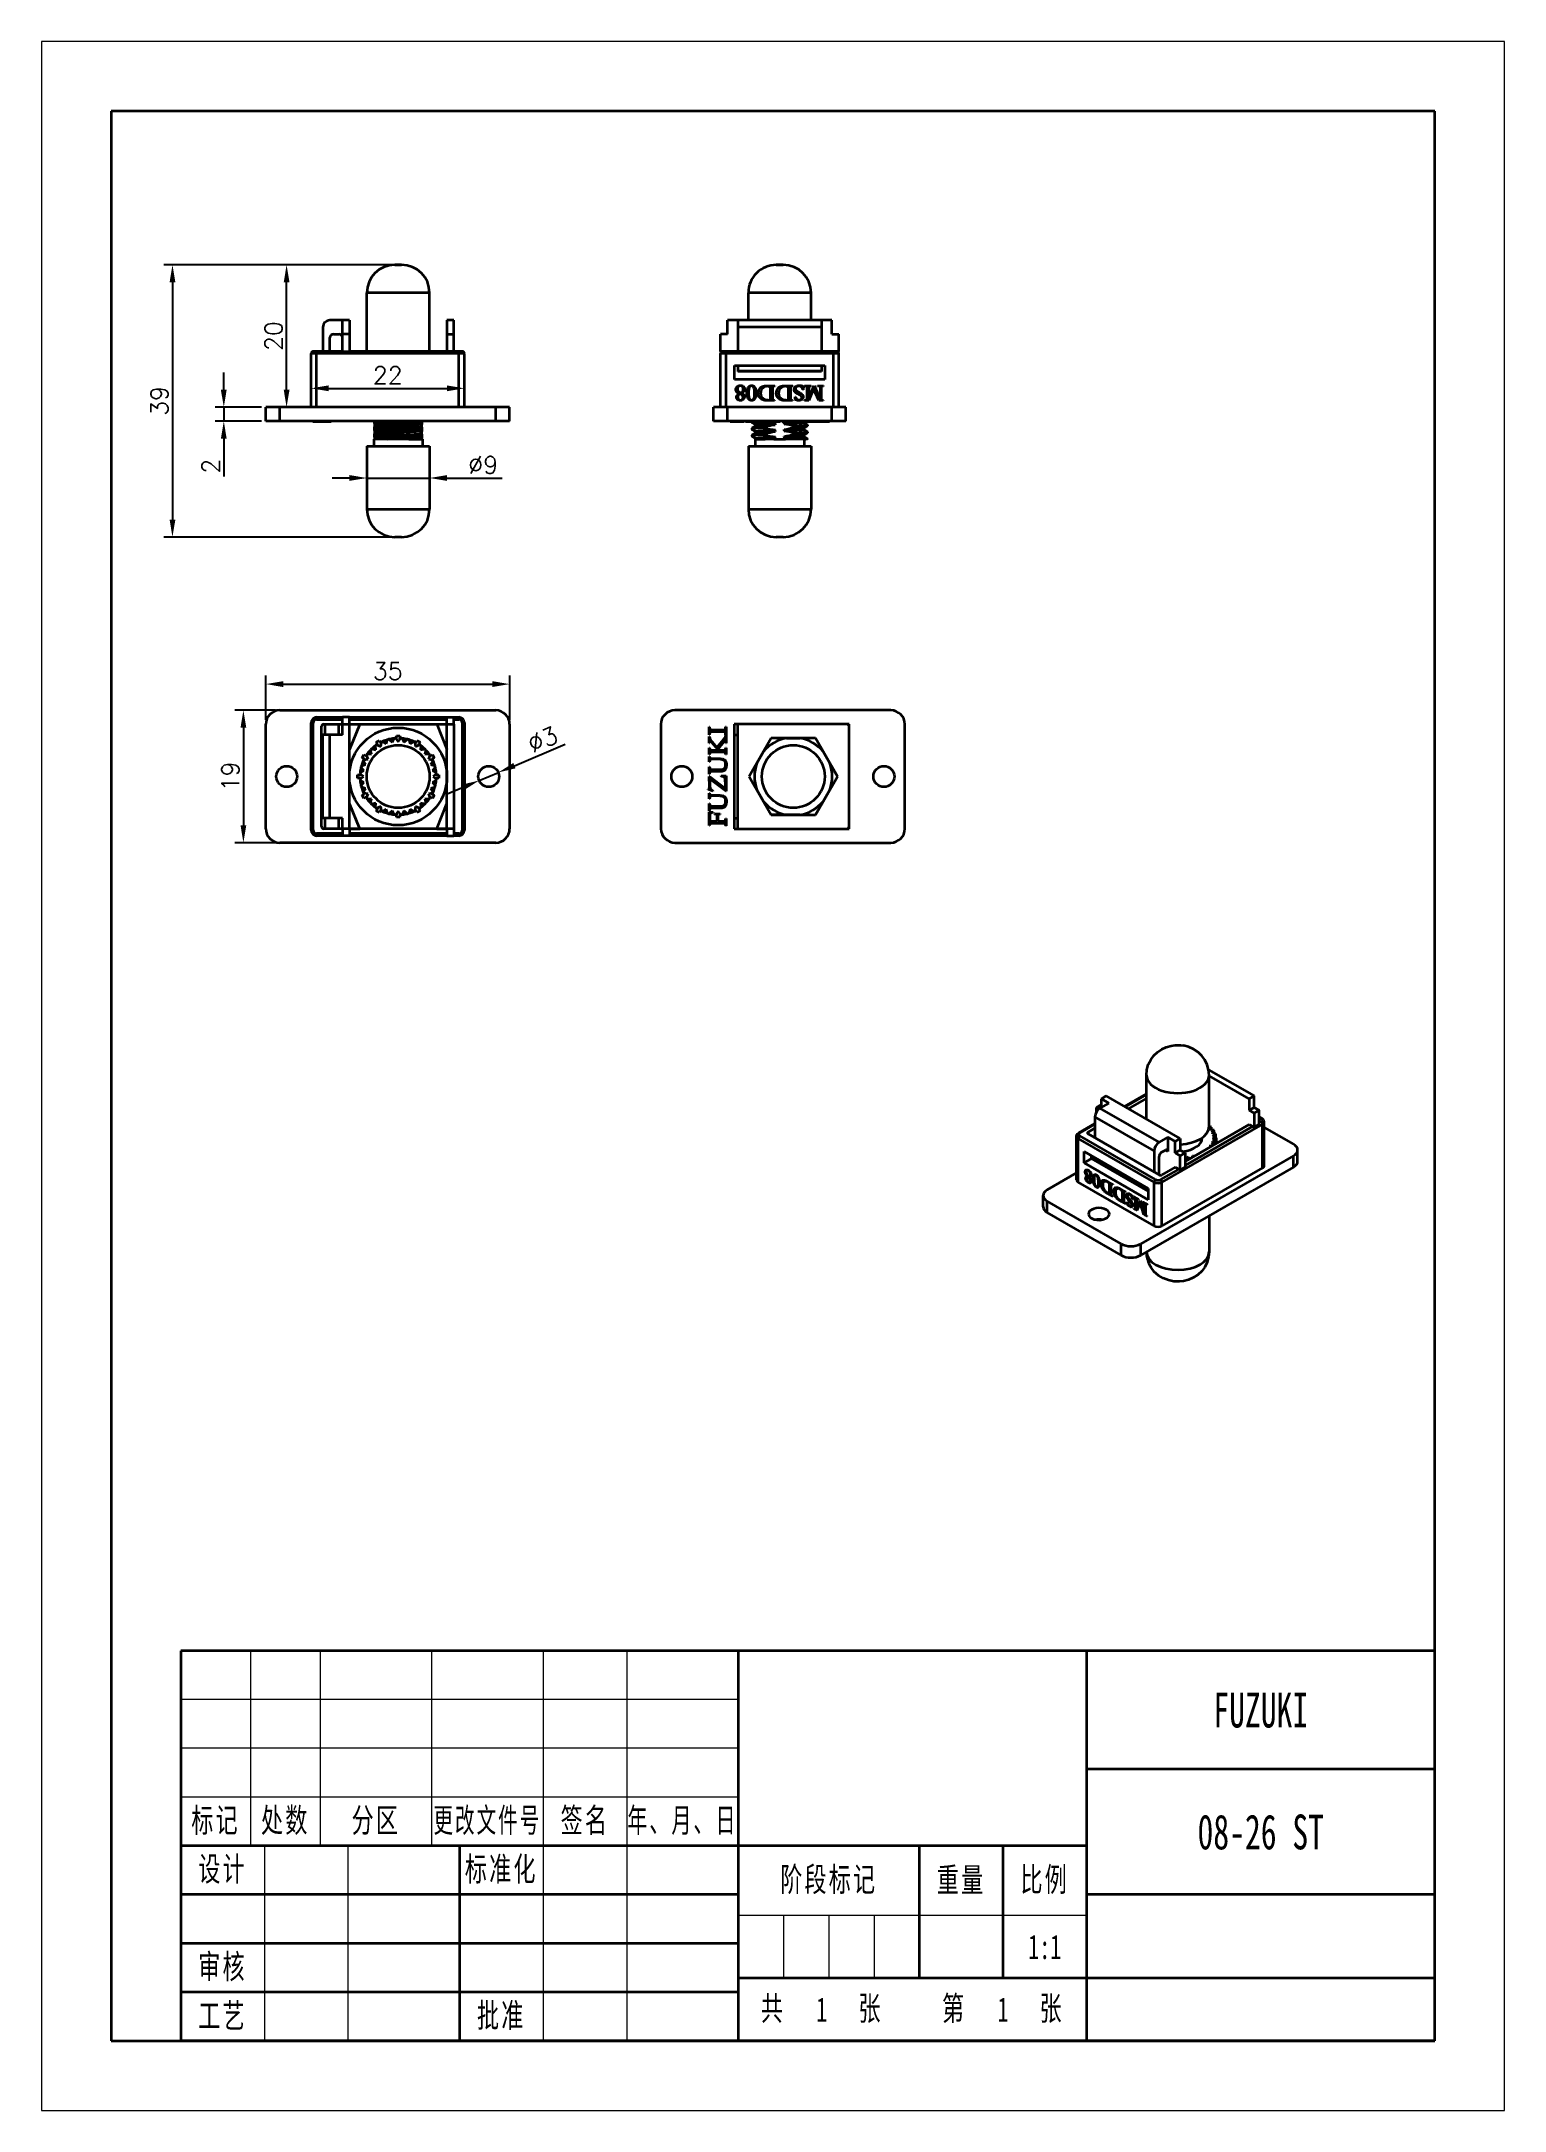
# Model space of a CAD drawing. Header units: millimetres. Extents: x -105 to 105, y -148 to 148.
import ezdxf
from ezdxf.enums import TextEntityAlignment as Align

# ---------------------------------------------------------------- set-up
doc = ezdxf.new("R2010")
doc.units = ezdxf.units.MM
doc.header["$PDSIZE"] = -5
for name, color, linetype, lineweight in [('尺寸线层', 3, 'Continuous', 18), ('粗实线层', 7, 'Continuous', 35), ('细实线层', 7, 'Continuous', 18)]:
    doc.layers.add(name, color=color, linetype=linetype, lineweight=lineweight)
doc.styles.get("Standard").update_dxf_attribs({"font": 'txt.shx'})
doc.styles.add('标准', font='', dxfattribs={"width": 0.667})
doc.styles.get('标准').set_extended_font_data('宋体')
doc.dimstyles.get("Standard").update_dxf_attribs({"dimtxt": 0.18, "dimasz": 0.18, "dimexe": 0.18, "dimexo": 0.0625, "dimgap": 0.09, "dimtad": 0, "dimtih": 1, "dimtoh": 1, "dimdec": 4, "dimzin": 0, "dimdsep": 46, "dimtxsty": 'Standard', "dimcen": 0.09, "dimdle": 0.36, "dimadec": 0, "dimazin": 0, "dimtfac": 1, "dimtdec": 4, "dimtofl": 0, "dimtmove": 0, "dimatfit": 3, "dimfxl": 1, "dimtolj": 1, "dimarcsym": 0})

# ---------------------------------------------------------------- blocks, each defined once
blk = doc.blocks.new('$CAXA_FRAME_13B17AC1$')
at = {"layer": '粗实线层'}
for p, q in [((95, 138.5), (-95, 138.5)), ((-95, 138.5), (-95, -138.5)), ((95, -138.5), (95, 138.5)), ((-95, -138.5), (95, -138.5))]:
    blk.add_line(p, q, dxfattribs=at)
at = {"layer": '细实线层'}
for p, q in [((105, 148.5), (-105, 148.5)), ((-105, 148.5), (-105, -148.5)), ((105, -148.5), (105, 148.5)), ((-105, -148.5), (105, -148.5))]:
    blk.add_line(p, q, dxfattribs=at)
blk = doc.blocks.new('$CAXA_TITLE_151E506F$')
at = {"layer": '粗实线层'}
for p, q in [((0, 56), (-180, 56)), ((-180, 56), (-180, 0)), ((-100, 56), (-100, 0)), ((-50, 56), (-50, 0)), ((0, 0), (0, 56)), ((0, 39), (-50, 39)), ((-50, 28), (-180, 28)), ((-140, 28), (-140, 0)), ((-74, 28), (-74, 9)), ((-62, 28), (-62, 9)), ((-100, 21), (-180, 21)), ((0, 21), (-50, 21)), ((-100, 14), (-180, 14)), ((0, 9), (-100, 9)), ((-100, 7), (-180, 7)), ((0, 0), (-180, 0))]:
    blk.add_line(p, q, dxfattribs=at)
at = {"layer": '细实线层'}
for p, q in [((-170, 56), (-170, 28)), ((-160, 56), (-160, 28)), ((-144, 56), (-144, 28)), ((-128, 56), (-128, 0)), ((-116, 56), (-116, 0)), ((-100, 49), (-180, 49)), ((-100, 42), (-180, 42)), ((-100, 35), (-180, 35)), ((-168, 28), (-168, 0)), ((-156, 28), (-156, 0)), ((-50, 18), (-100, 18)), ((-93.5, 18), (-93.5, 9)), ((-87, 18), (-87, 9)), ((-80.5, 18), (-80.5, 9))]:
    blk.add_line(p, q, dxfattribs=at)
at = {"layer": '尺寸线层', "attachment_point": 5, "line_spacing_factor": 0.963108, "style": '标准'}
for s, insert, char_height, width in [('\\T1.1;标记', (-175, 31.5), 3.481, 18), ('\\T1.1;处数', (-165, 31.5), 3.481, 18), ('\\T1.1;分区', (-152, 31.5), 3.481, 30), ('\\T1.1;{\\W0.592404;更改文件号}', (-136, 31.5), 3.4806, 30), ('\\T1.1;签名', (-122, 31.5), 3.481, 22), ('\\T1.1;{\\W0.605422;年、月、日}', (-108, 31.5), 3.4806, 30), ('\\T1.1;设计', (-174, 24.5), 3.481, 22), ('\\T1.1;标准化', (-134, 24.5), 3.481, 22), ('\\T1.1;阶段标记', (-87, 23), 3.481, 50), ('\\T1.1;重量', (-68, 23), 3.481, 22), ('\\T1.1;比例', (-56, 23), 3.481, 22), ('\\T1.1;审核', (-174, 10.5), 3.481, 22), ('\\T1.1;共', (-95, 4.5), 3.481, 8), ('\\T1.1;张', (-81, 4.5), 3.481, 8), ('\\T1.1;第', (-69, 4.5), 3.481, 8), ('\\T1.1;张', (-55, 4.5), 3.481, 8), ('\\T1.1;工艺', (-174, 3.5), 3.481, 22), ('\\T1.1;批准', (-134, 3.5), 3.481, 22)]:
    blk.add_mtext(s, dxfattribs=dict(at, insert=insert, char_height=char_height, width=width))
at = {"layer": '尺寸线层', "style": '标准'}
for tag, height, width, p in [('标记C', 3.63, 0.664996, (-175, 52.5)), ('处数C', 3.63, 0.664996, (-165, 52.5)), ('分区C', 3.63, 0.667, (-152, 52.5)), ('更改文件号C', 3.63, 0.498314, (-136, 52.5)), ('更改签名C', 3.63, 0.447537, (-122, 52.5)), ('更改日期C', 3.63, 0.610278, (-108, 52.5)), ('单位名称', 5.19, 0.667, (-25, 47.5)), ('标记B', 3.63, 0.664996, (-175, 45.5)), ('处数B', 3.63, 0.664996, (-165, 45.5)), ('分区B', 3.63, 0.667, (-152, 45.5)), ('更改文件号B', 3.63, 0.498314, (-136, 45.5)), ('更改签名B', 3.63, 0.447537, (-122, 45.5)), ('更改日期B', 3.63, 0.610278, (-108, 45.5)), ('材料名称', 5.19, 0.667, (-75, 42)), ('标记A', 3.63, 0.664996, (-175, 38.5)), ('处数A', 3.63, 0.664996, (-165, 38.5)), ('分区A', 3.63, 0.667, (-152, 38.5)), ('更改文件号A', 3.63, 0.498314, (-136, 38.5)), ('更改签名A', 3.63, 0.447537, (-122, 38.5)), ('更改日期A', 3.63, 0.610278, (-108, 38.5)), ('图纸名称', 5.19, 0.667, (-25, 30)), ('设计', 3.63, 0.667, (-162, 24.5)), ('设计日期', 3.63, 0.667, (-148, 24.5)), ('标准化', 3.63, 0.667, (-122, 24.5)), ('标准化日期', 3.63, 0.554163, (-108, 24.5)), ('图纸编号', 5.19, 0.667, (-25, 15)), ('阶段标记S', 3.63, 0.223769, (-96.75, 13.5)), ('阶段标记A', 3.63, 0.223769, (-90.25, 13.5)), ('阶段标记B', 3.63, 0.223769, (-83.75, 13.5)), ('阶段标记C', 3.63, 0.223769, (-77.25, 13.5)), ('重量', 3.63, 0.667, (-68, 13.5)), ('图纸比例', 3.63, 0.510551, (-56, 13.5)), ('审核', 3.63, 0.667, (-162, 10.5)), ('审核日期', 3.63, 0.667, (-148, 10.5)), ('页数', 3.63, 0.667, (-88, 4.5)), ('页码', 3.63, 0.667, (-62, 4.5)), ('投影符号', 3.63, 0.667, (-25, 4.5)), ('工艺', 3.63, 0.667, (-162, 3.5)), ('工艺日期', 3.63, 0.667, (-148, 3.5)), ('批准', 3.63, 0.667, (-122, 3.5)), ('批准日期', 3.63, 0.667, (-108, 3.5))]:
    blk.add_attdef(tag, text='', height=height, dxfattribs=dict(at, width=width)).set_placement(p, align=Align.MIDDLE_CENTER)
blk = doc.blocks.new('*X3')
at = {"layer": 'Defpoints', "color": 0, "transparency": 16777216}
for p in [(-54.23, 116.42), (-86.19, 77.36), (-54.29, 77.36)]:
    blk.add_point(p, dxfattribs=at)
at = {"layer": '尺寸线层', "color": 0, "linetype": 'Continuous', "lineweight": -2, "transparency": 16777216}
for p, q in [((-54.86, 116.42), (-87.44, 116.42)), ((-86.19, 113.92), (-86.19, 79.86)), ((-54.92, 77.36), (-87.44, 77.36))]:
    blk.add_line(p, q, dxfattribs=at)
at = {"layer": '尺寸线层', "color": 0, "transparency": 16777216}
for points in [[(-86.6, 113.92), (-85.77, 113.92), (-86.19, 116.42)], [(-86.6, 79.86), (-85.77, 79.86), (-86.19, 77.36)]]:
    blk.add_solid(points, dxfattribs=at)
at = {"layer": '尺寸线层', "color": 0, "transparency": 16777216, "insert": (-88.06, 96.89), "char_height": 2.5, "width": 5.7143, "attachment_point": 5, "rotation": 90, "bg_fill": 3, "box_fill_scale": 1.1, "bg_fill_color": 256, "bg_fill_true_color": 13158600, "bg_fill_transparency": 0}
blk.add_mtext('\\A1;39', dxfattribs=at)
blk = doc.blocks.new('*X4')
at = {"layer": 'Defpoints', "color": 0, "transparency": 16777216}
for p in [(-72.79, 95.99), (-78.82, 93.99), (-72.79, 93.99)]:
    blk.add_point(p, dxfattribs=at)
at = {"layer": '尺寸线层', "color": 0, "linetype": 'Continuous', "lineweight": -2, "transparency": 16777216}
for p, q in [((-78.82, 98.49), (-78.82, 100.99)), ((-73.42, 95.99), (-80.07, 95.99)), ((-78.82, 95.99), (-78.82, 93.99)), ((-73.42, 93.99), (-80.07, 93.99)), ((-78.82, 91.49), (-78.82, 86.07))]:
    blk.add_line(p, q, dxfattribs=at)
at = {"layer": '尺寸线层', "color": 0, "transparency": 16777216}
for points in [[(-79.24, 98.49), (-78.41, 98.49), (-78.82, 95.99)], [(-79.24, 91.49), (-78.41, 91.49), (-78.82, 93.99)]]:
    blk.add_solid(points, dxfattribs=at)
at = {"layer": '尺寸线层', "color": 0, "transparency": 16777216, "insert": (-80.7, 87.53), "char_height": 2.5, "width": 5, "attachment_point": 5, "rotation": 90, "bg_fill": 3, "box_fill_scale": 1.1, "bg_fill_color": 256, "bg_fill_true_color": 13158600, "bg_fill_transparency": 0}
blk.add_mtext('\\A1;2', dxfattribs=at)
blk = doc.blocks.new('*X5')
at = {"layer": 'Defpoints', "color": 0, "transparency": 16777216}
for p in [(-66.29, 101.32), (-44.29, 101.4), (-44.29, 98.7)]:
    blk.add_point(p, dxfattribs=at)
at = {"layer": '尺寸线层', "color": 0, "linetype": 'Continuous', "lineweight": -2, "transparency": 16777216}
for p, q in [((-66.29, 100.69), (-66.29, 97.45)), ((-63.79, 98.7), (-46.79, 98.7)), ((-44.29, 100.77), (-44.29, 97.45))]:
    blk.add_line(p, q, dxfattribs=at)
at = {"layer": '尺寸线层', "color": 0, "transparency": 16777216}
for points in [[(-63.79, 99.12), (-63.79, 98.29), (-66.29, 98.7)], [(-46.79, 99.12), (-46.79, 98.29), (-44.29, 98.7)]]:
    blk.add_solid(points, dxfattribs=at)
at = {"layer": '尺寸线层', "color": 0, "transparency": 16777216, "insert": (-55.29, 100.58), "char_height": 2.5, "width": 6.0714, "attachment_point": 5, "bg_fill": 3, "box_fill_scale": 1.1, "bg_fill_color": 256, "bg_fill_true_color": 13158600, "bg_fill_transparency": 0}
blk.add_mtext('\\A1;22', dxfattribs=at)
blk = doc.blocks.new('*X6')
at = {"layer": 'Defpoints', "color": 0, "transparency": 16777216}
for p in [(-69.81, 116.42), (-53.36, 116.42), (-67.68, 95.99)]:
    blk.add_point(p, dxfattribs=at)
at = {"layer": '尺寸线层', "color": 0, "linetype": 'Continuous', "lineweight": -2, "transparency": 16777216}
for p, q in [((-53.98, 116.42), (-71.06, 116.42)), ((-69.81, 98.49), (-69.81, 113.92)), ((-68.31, 95.99), (-71.06, 95.99))]:
    blk.add_line(p, q, dxfattribs=at)
at = {"layer": '尺寸线层', "color": 0, "transparency": 16777216}
for points in [[(-70.22, 113.92), (-69.39, 113.92), (-69.81, 116.42)], [(-70.22, 98.49), (-69.39, 98.49), (-69.81, 95.99)]]:
    blk.add_solid(points, dxfattribs=at)
at = {"layer": '尺寸线层', "color": 0, "transparency": 16777216, "insert": (-71.68, 106.21), "char_height": 2.5, "width": 6.0714, "attachment_point": 5, "rotation": 90, "bg_fill": 3, "box_fill_scale": 1.1, "bg_fill_color": 256, "bg_fill_true_color": 13158600, "bg_fill_transparency": 0}
blk.add_mtext('\\A1;20', dxfattribs=at)
blk = doc.blocks.new('*X7')
at = {"layer": 'Defpoints', "color": 0, "transparency": 16777216}
for p in [(-58.29, 84.75), (-49.29, 86.02), (-49.29, 85.83)]:
    blk.add_point(p, dxfattribs=at)
at = {"layer": '尺寸线层', "color": 0, "linetype": 'Continuous', "lineweight": -2, "transparency": 16777216}
for p, q in [((-58.29, 85.38), (-58.29, 87.08)), ((-60.79, 85.83), (-63.29, 85.83)), ((-58.29, 85.83), (-49.29, 85.83)), ((-49.29, 85.39), (-49.29, 84.58)), ((-46.79, 85.83), (-38.88, 85.83))]:
    blk.add_line(p, q, dxfattribs=at)
at = {"layer": '尺寸线层', "color": 0, "transparency": 16777216}
for points in [[(-60.79, 86.25), (-60.79, 85.42), (-58.29, 85.83)], [(-46.79, 86.25), (-46.79, 85.42), (-49.29, 85.83)]]:
    blk.add_solid(points, dxfattribs=at)
at = {"layer": '尺寸线层', "color": 0, "transparency": 16777216, "insert": (-41.59, 87.71), "char_height": 2.5, "width": 7.5, "attachment_point": 5, "bg_fill": 3, "box_fill_scale": 1.1, "bg_fill_color": 256, "bg_fill_true_color": 13158600, "bg_fill_transparency": 0}
blk.add_mtext('\\A1;%%C9', dxfattribs=at)
blk = doc.blocks.new('*X8')
at = {"layer": 'Defpoints', "color": 0, "transparency": 16777216}
for p in [(-70.79, 52.49), (-76.01, 33.49), (-70.79, 33.49)]:
    blk.add_point(p, dxfattribs=at)
at = {"layer": '尺寸线层', "color": 0, "linetype": 'Continuous', "lineweight": -2, "transparency": 16777216}
for p, q in [((-71.42, 52.49), (-77.26, 52.49)), ((-76.01, 49.99), (-76.01, 35.99)), ((-71.42, 33.49), (-77.26, 33.49))]:
    blk.add_line(p, q, dxfattribs=at)
at = {"layer": '尺寸线层', "color": 0, "transparency": 16777216}
for points in [[(-76.42, 49.99), (-75.59, 49.99), (-76.01, 52.49)], [(-76.42, 35.99), (-75.59, 35.99), (-76.01, 33.49)]]:
    blk.add_solid(points, dxfattribs=at)
at = {"layer": '尺寸线层', "color": 0, "transparency": 16777216, "insert": (-77.88, 42.99), "char_height": 2.5, "width": 5, "attachment_point": 5, "rotation": 90, "bg_fill": 3, "box_fill_scale": 1.1, "bg_fill_color": 256, "bg_fill_true_color": 13158600, "bg_fill_transparency": 0}
blk.add_mtext('\\A1;19', dxfattribs=at)
blk = doc.blocks.new('*X9')
at = {"layer": 'Defpoints', "color": 0, "transparency": 16777216}
for p in [(-37.79, 56.25), (-72.79, 50.49), (-37.79, 50.49)]:
    blk.add_point(p, dxfattribs=at)
at = {"layer": '尺寸线层', "color": 0, "linetype": 'Continuous', "lineweight": -2, "transparency": 16777216}
for p, q in [((-72.79, 51.11), (-72.79, 57.5)), ((-37.79, 51.11), (-37.79, 57.5)), ((-70.29, 56.25), (-40.29, 56.25))]:
    blk.add_line(p, q, dxfattribs=at)
at = {"layer": '尺寸线层', "color": 0, "transparency": 16777216}
for points in [[(-70.29, 56.67), (-70.29, 55.83), (-72.79, 56.25)], [(-40.29, 56.67), (-40.29, 55.83), (-37.79, 56.25)]]:
    blk.add_solid(points, dxfattribs=at)
at = {"layer": '尺寸线层', "color": 0, "transparency": 16777216, "insert": (-55.29, 58.12), "char_height": 2.5, "width": 5.3571, "attachment_point": 5, "bg_fill": 3, "box_fill_scale": 1.1, "bg_fill_color": 256, "bg_fill_true_color": 13158600, "bg_fill_transparency": 0}
blk.add_mtext('\\A1;35', dxfattribs=at)
blk = doc.blocks.new('*X10')
at = {"layer": 'Defpoints', "color": 0, "transparency": 16777216}
for p in [(-42.18, 42.41), (-39.41, 43.57)]:
    blk.add_point(p, dxfattribs=at)
at = {"layer": '尺寸线层', "color": 0, "linetype": 'Continuous', "lineweight": -2, "transparency": 16777216}
for p, q in [((-37.11, 44.54), (-29.82, 47.62)), ((-42.18, 42.41), (-39.41, 43.57)), ((-44.48, 41.43), (-46.78, 40.46))]:
    blk.add_line(p, q, dxfattribs=at)
at = {"layer": '尺寸线层', "color": 0, "transparency": 16777216}
for points in [[(-37.27, 44.93), (-36.95, 44.16), (-39.41, 43.57)], [(-44.64, 41.82), (-44.32, 41.05), (-42.18, 42.41)]]:
    blk.add_solid(points, dxfattribs=at)
at = {"layer": '尺寸线层', "color": 0, "transparency": 16777216, "insert": (-33.04, 48.3), "char_height": 2.5, "width": 7.1429, "attachment_point": 5, "rotation": 22.884, "bg_fill": 3, "box_fill_scale": 1.1, "bg_fill_color": 256, "bg_fill_true_color": 13158600, "bg_fill_transparency": 0}
blk.add_mtext('\\A1;%%C3', dxfattribs=at)

msp = doc.modelspace()

# ---------------------------------------------------------------- linework, layer by layer
at = {"layer": '粗实线层', "color": 7, "lineweight": 35, "ltscale": 0.1925}
for p, q in [((-54.294, 116.421), (-54.232, 116.421)), ((-53.355, 116.421), (-54.294, 116.421)), ((-54.232, 116.421), (-53.294, 116.421)), ((-53.294, 116.421), (-53.355, 116.421)), ((0.46, 116.421), (1.2, 116.421)), ((0.721, 116.421), (0.46, 116.421)), ((1.46, 116.421), (0.721, 116.421)), ((1.2, 116.421), (1.46, 116.421)), ((-57.743, 112.421), (-58.294, 112.421)), ((-58.294, 103.99), (-58.294, 112.421)), ((-49.294, 112.421), (-57.743, 112.421)), ((-49.294, 103.99), (-49.294, 112.421)), ((3.118, 112.421), (-3.54, 112.421)), ((-3.54, 108.49), (-3.54, 112.421)), ((5.46, 112.421), (3.118, 112.421)), ((5.46, 108.49), (5.46, 112.421)), ((-64.594, 107.49), (-64.594, 103.99)), ((-61.794, 108.49), (-63.594, 108.49)), ((-60.794, 108.49), (-61.794, 108.49)), ((-61.794, 106.49), (-61.794, 108.49)), ((-60.794, 108.49), (-60.794, 106.49)), ((-45.794, 108.49), (-46.794, 108.49)), ((-46.794, 108.49), (-46.794, 106.49)), ((-45.794, 106.49), (-45.794, 108.49)), ((-6.54, 106.49), (-6.54, 108.49)), ((-5.04, 108.49), (-6.54, 108.49)), ((-5.04, 108.49), (-5.04, 107.49)), ((6.96, 108.49), (-5.04, 108.49)), ((6.96, 107.49), (-5.04, 107.49)), ((-5.04, 107.49), (-5.04, 103.99)), ((6.96, 108.49), (6.96, 107.49)), ((8.46, 108.49), (6.96, 108.49)), ((6.96, 107.49), (6.96, 103.99)), ((8.46, 106.49), (8.46, 108.49)), ((-65.494, 103.99), (-65.994, 103.99)), ((-65.494, 103.69), (-65.494, 103.99)), ((-61.794, 103.99), (-65.494, 103.99)), ((-63.594, 103.99), (-63.594, 105.99)), ((-63.094, 106.49), (-62.294, 106.49)), ((-60.794, 106.49), (-61.794, 106.49)), ((-61.794, 103.99), (-61.794, 106.49)), ((-61.794, 103.99), (-60.794, 103.99)), ((-60.794, 106.49), (-60.794, 103.99)), ((-46.794, 103.99), (-60.794, 103.99)), ((-46.794, 106.49), (-46.794, 103.99)), ((-46.794, 106.49), (-45.794, 106.49)), ((-45.794, 103.99), (-46.794, 103.99)), ((-45.794, 103.99), (-45.794, 106.49)), ((-45.094, 103.99), (-45.794, 103.99)), ((-45.094, 103.69), (-45.094, 103.99)), ((-44.594, 103.99), (-45.094, 103.99)), ((-6.54, 106.49), (-7.54, 106.49)), ((-7.54, 103.99), (-7.54, 106.49)), ((-6.54, 103.99), (-7.54, 103.99)), ((-6.74, 103.99), (-7.24, 103.99)), ((-6.74, 103.69), (-6.74, 103.99)), ((8.66, 103.99), (-6.74, 103.99)), ((8.46, 106.49), (9.46, 106.49)), ((8.46, 103.99), (9.46, 103.99)), ((8.66, 103.69), (8.66, 103.99)), ((9.16, 103.99), (8.66, 103.99)), ((9.46, 103.99), (9.46, 106.49)), ((-65.494, 103.69), (-66.294, 103.69)), ((-66.294, 95.99), (-66.294, 103.69)), ((-45.094, 103.69), (-65.494, 103.69)), ((-65.494, 95.99), (-65.494, 103.69)), ((-44.294, 103.69), (-45.094, 103.69)), ((-45.094, 95.99), (-45.094, 103.69)), ((-44.294, 95.99), (-44.294, 103.69)), ((-6.74, 103.69), (-7.54, 103.69)), ((-7.54, 95.99), (-7.54, 103.69)), ((8.66, 103.69), (-6.74, 103.69)), ((-6.74, 95.99), (-6.74, 103.69)), ((-5.54, 99.99), (-5.54, 101.99)), ((-5.54, 101.99), (7.46, 101.99)), ((-5.04, 101.99), (-5.04, 101.176)), ((6.96, 101.176), (-5.04, 101.176)), ((-5.04, 101.176), (-5.04, 101.137)), ((6.96, 101.137), (-5.04, 101.137)), ((6.96, 101.99), (6.96, 101.176)), ((6.96, 101.176), (6.96, 101.137)), ((7.46, 101.99), (7.46, 99.99)), ((9.46, 103.69), (8.66, 103.69)), ((8.66, 95.99), (8.66, 103.69)), ((9.46, 95.99), (9.46, 103.69)), ((7.46, 99.99), (-5.54, 99.99)), ((-5.327, 98.522), (-5.326, 98.57)), ((-5.327, 98.492), (-5.327, 98.522)), ((-5.324, 98.461), (-5.327, 98.492)), ((-5.326, 98.57), (-5.32, 98.617)), ((-5.32, 98.431), (-5.324, 98.461)), ((-5.32, 98.617), (-5.311, 98.663)), ((-5.313, 98.401), (-5.32, 98.431)), ((-5.306, 98.371), (-5.313, 98.401)), ((-5.311, 98.663), (-5.298, 98.707)), ((-5.296, 98.341), (-5.306, 98.371)), ((-5.298, 98.707), (-5.282, 98.75)), ((-5.285, 98.311), (-5.296, 98.341)), ((-5.272, 98.28), (-5.285, 98.311)), ((-5.282, 98.75), (-5.262, 98.792)), ((-5.257, 98.25), (-5.272, 98.28)), ((-5.262, 98.792), (-5.238, 98.832)), ((-5.24, 98.22), (-5.257, 98.25)), ((-5.221, 98.19), (-5.24, 98.22)), ((-5.238, 98.832), (-5.211, 98.871)), ((-5.197, 98.16), (-5.221, 98.19)), ((-5.211, 98.871), (-5.179, 98.909)), ((-5.168, 98.13), (-5.197, 98.16)), ((-5.179, 98.909), (-5.145, 98.946)), ((-5.135, 98.1), (-5.168, 98.13)), ((-5.145, 98.946), (-5.107, 98.98)), ((-5.098, 98.07), (-5.135, 98.1)), ((-5.115, 98.646), (-5.116, 98.609)), ((-5.116, 98.609), (-5.115, 98.569)), ((-5.111, 98.683), (-5.115, 98.646)), ((-5.115, 98.569), (-5.111, 98.532)), ((-5.105, 98.717), (-5.111, 98.683)), ((-5.111, 98.532), (-5.105, 98.495)), ((-5.107, 98.98), (-5.068, 99.01)), ((-5.097, 98.751), (-5.105, 98.717)), ((-5.105, 98.495), (-5.097, 98.461)), ((-5.056, 98.04), (-5.098, 98.07)), ((-5.086, 98.783), (-5.097, 98.751)), ((-5.097, 98.461), (-5.086, 98.428)), ((-5.072, 98.813), (-5.086, 98.783)), ((-5.086, 98.428), (-5.072, 98.397)), ((-5.056, 98.843), (-5.072, 98.813)), ((-5.072, 98.397), (-5.056, 98.367)), ((-5.068, 99.01), (-5.027, 99.037)), ((-5.038, 98.871), (-5.056, 98.843)), ((-5.056, 98.367), (-5.038, 98.339)), ((-5.01, 98.011), (-5.056, 98.04)), ((-5.017, 98.897), (-5.038, 98.871)), ((-5.038, 98.339), (-5.017, 98.312)), ((-5.027, 99.037), (-4.984, 99.061)), ((-4.994, 98.922), (-5.017, 98.897)), ((-5.017, 98.312), (-4.994, 98.287)), ((-4.959, 97.981), (-5.01, 98.011)), ((-4.969, 98.946), (-4.994, 98.922)), ((-4.994, 98.287), (-4.968, 98.263)), ((-4.984, 99.061), (-4.94, 99.08)), ((-4.942, 98.966), (-4.969, 98.946)), ((-4.968, 98.263), (-4.939, 98.239)), ((-4.915, 98.985), (-4.942, 98.966)), ((-4.94, 99.08), (-4.894, 99.096)), ((-4.939, 98.239), (-4.906, 98.216)), ((-4.886, 99.001), (-4.915, 98.985)), ((-4.906, 98.216), (-4.871, 98.193)), ((-4.894, 99.096), (-4.845, 99.109)), ((-4.856, 99.014), (-4.886, 99.001)), ((-4.871, 98.193), (-4.833, 98.171)), ((-4.825, 99.025), (-4.856, 99.014)), ((-4.845, 99.109), (-4.796, 99.118)), ((-4.833, 98.171), (-4.791, 98.148)), ((-4.792, 99.034), (-4.825, 99.025)), ((-4.796, 99.118), (-4.744, 99.123)), ((-4.758, 99.04), (-4.792, 99.034)), ((-4.791, 98.148), (-4.746, 98.126)), ((-4.723, 99.043), (-4.758, 99.04)), ((-4.746, 98.126), (-4.698, 98.105)), ((-4.744, 99.123), (-4.691, 99.125)), ((-4.687, 99.045), (-4.723, 99.043)), ((-4.698, 98.105), (-4.647, 98.083)), ((-4.691, 99.125), (-4.635, 99.124)), ((-4.652, 99.043), (-4.687, 99.045)), ((-4.619, 99.04), (-4.652, 99.043)), ((-4.647, 98.083), (-4.593, 98.062)), ((-4.635, 99.124), (-4.582, 99.119)), ((-4.586, 99.034), (-4.619, 99.04)), ((-4.593, 98.062), (-4.56, 98.08)), ((-4.555, 99.025), (-4.586, 99.034)), ((-4.582, 99.119), (-4.532, 99.111)), ((-4.56, 98.08), (-4.529, 98.098)), ((-4.525, 99.014), (-4.555, 99.025)), ((-4.532, 99.111), (-4.483, 99.1)), ((-4.529, 98.098), (-4.499, 98.116)), ((-4.496, 99.001), (-4.525, 99.014)), ((-4.454, 98.051), (-4.513, 98.026)), ((-4.513, 98.026), (-4.436, 97.984)), ((-4.499, 98.116), (-4.472, 98.136)), ((-4.468, 98.985), (-4.496, 99.001)), ((-4.483, 99.1), (-4.437, 99.086)), ((-4.472, 98.136), (-4.447, 98.156)), ((-4.442, 98.966), (-4.468, 98.985)), ((-4.4, 98.077), (-4.454, 98.051)), ((-4.447, 98.156), (-4.423, 98.177)), ((-4.416, 98.946), (-4.442, 98.966)), ((-4.437, 99.086), (-4.394, 99.069)), ((-4.423, 98.177), (-4.402, 98.199)), ((-4.392, 98.922), (-4.416, 98.946)), ((-4.402, 98.199), (-4.382, 98.221)), ((-4.351, 98.103), (-4.4, 98.077)), ((-4.394, 99.069), (-4.352, 99.049)), ((-4.37, 98.897), (-4.392, 98.922)), ((-4.382, 98.221), (-4.364, 98.245)), ((-4.35, 98.87), (-4.37, 98.897)), ((-4.364, 98.245), (-4.349, 98.269)), ((-4.352, 99.049), (-4.313, 99.025)), ((-4.307, 98.129), (-4.351, 98.103)), ((-4.332, 98.842), (-4.35, 98.87)), ((-4.349, 98.269), (-4.335, 98.294)), ((-4.335, 98.294), (-4.322, 98.321)), ((-4.317, 98.811), (-4.332, 98.842)), ((-4.322, 98.321), (-4.311, 98.349)), ((-4.304, 98.779), (-4.317, 98.811)), ((-4.313, 99.025), (-4.276, 98.999)), ((-4.311, 98.349), (-4.301, 98.38)), ((-4.267, 98.156), (-4.307, 98.129)), ((-4.294, 98.746), (-4.304, 98.779)), ((-4.301, 98.38), (-4.293, 98.412)), ((-4.285, 98.711), (-4.294, 98.746)), ((-4.293, 98.412), (-4.287, 98.445)), ((-4.287, 98.445), (-4.281, 98.48)), ((-4.28, 98.674), (-4.285, 98.711)), ((-4.281, 98.48), (-4.278, 98.517)), ((-4.276, 98.636), (-4.28, 98.674)), ((-4.278, 98.517), (-4.276, 98.555)), ((-4.276, 98.999), (-4.241, 98.969)), ((-4.275, 98.595), (-4.276, 98.636)), ((-4.276, 98.555), (-4.275, 98.595)), ((-4.232, 98.183), (-4.267, 98.156)), ((-4.241, 98.969), (-4.209, 98.937)), ((-4.202, 98.21), (-4.232, 98.183)), ((-4.209, 98.937), (-4.181, 98.904)), ((-4.177, 98.237), (-4.202, 98.21)), ((-4.181, 98.904), (-4.156, 98.868)), ((-4.157, 98.264), (-4.177, 98.237)), ((-4.141, 98.292), (-4.157, 98.264)), ((-4.156, 98.868), (-4.134, 98.831)), ((-4.128, 98.32), (-4.141, 98.292)), ((-4.134, 98.831), (-4.116, 98.793)), ((-4.117, 98.348), (-4.128, 98.32)), ((-4.107, 98.376), (-4.117, 98.348)), ((-4.116, 98.793), (-4.101, 98.753)), ((-4.098, 98.404), (-4.107, 98.376)), ((-4.101, 98.753), (-4.089, 98.711)), ((-4.09, 98.432), (-4.098, 98.404)), ((-4.084, 98.461), (-4.09, 98.432)), ((-4.089, 98.711), (-4.08, 98.667)), ((-4.08, 98.489), (-4.084, 98.461)), ((-4.08, 98.667), (-4.075, 98.622)), ((-4.076, 98.518), (-4.08, 98.489)), ((-4.074, 98.547), (-4.076, 98.518)), ((-4.075, 98.622), (-4.074, 98.575)), ((-4.074, 98.575), (-4.074, 98.547)), ((-3.755, 98.036), (-3.753, 98.127)), ((-3.753, 97.944), (-3.755, 98.036)), ((-3.753, 98.127), (-3.747, 98.215)), ((-3.747, 98.215), (-3.737, 98.3)), ((-3.737, 98.3), (-3.723, 98.382)), ((-3.723, 98.382), (-3.705, 98.461)), ((-3.705, 98.461), (-3.682, 98.537)), ((-3.682, 98.537), (-3.656, 98.61)), ((-3.656, 98.61), (-3.625, 98.68)), ((-3.625, 98.68), (-3.591, 98.748)), ((-3.591, 98.748), (-3.552, 98.812)), ((-3.552, 98.812), (-3.511, 98.871)), ((-3.511, 98.871), (-3.468, 98.925)), ((-3.51, 98.137), (-3.511, 98.036)), ((-3.511, 98.036), (-3.51, 97.934)), ((-3.507, 98.233), (-3.51, 98.137)), ((-3.502, 98.323), (-3.507, 98.233)), ((-3.495, 98.408), (-3.502, 98.323)), ((-3.487, 98.487), (-3.495, 98.408)), ((-3.476, 98.561), (-3.487, 98.487)), ((-3.464, 98.629), (-3.476, 98.561)), ((-3.468, 98.925), (-3.424, 98.972)), ((-3.449, 98.692), (-3.464, 98.629)), ((-3.433, 98.75), (-3.449, 98.692)), ((-3.415, 98.802), (-3.433, 98.75)), ((-3.424, 98.972), (-3.378, 99.012)), ((-3.394, 98.848), (-3.415, 98.802)), ((-3.371, 98.89), (-3.394, 98.848)), ((-3.378, 99.012), (-3.331, 99.047)), ((-3.344, 98.927), (-3.371, 98.89)), ((-3.314, 98.959), (-3.344, 98.927)), ((-3.331, 99.047), (-3.282, 99.075)), ((-3.281, 98.986), (-3.314, 98.959)), ((-3.282, 99.075), (-3.232, 99.097)), ((-3.245, 99.009), (-3.281, 98.986)), ((-3.207, 99.026), (-3.245, 99.009)), ((-3.232, 99.097), (-3.18, 99.113)), ((-3.165, 99.038), (-3.207, 99.026)), ((-3.18, 99.113), (-3.126, 99.122)), ((-3.119, 99.046), (-3.165, 99.038)), ((-3.126, 99.122), (-3.071, 99.125)), ((-3.071, 99.048), (-3.119, 99.046)), ((-3.071, 99.125), (-3.018, 99.122)), ((-2.988, 99.038), (-3.071, 99.048)), ((-3.018, 99.122), (-2.967, 99.113)), ((-2.913, 99.008), (-2.988, 99.038)), ((-2.967, 99.113), (-2.916, 99.097)), ((-2.916, 99.097), (-2.867, 99.076)), ((-2.847, 98.957), (-2.913, 99.008)), ((-2.867, 99.076), (-2.818, 99.048)), ((-2.79, 98.886), (-2.847, 98.957)), ((-2.818, 99.048), (-2.771, 99.014)), ((-2.742, 98.795), (-2.79, 98.886)), ((-2.771, 99.014), (-2.726, 98.973)), ((-2.703, 98.684), (-2.742, 98.795)), ((-2.726, 98.973), (-2.681, 98.927)), ((-2.672, 98.552), (-2.703, 98.684)), ((-2.681, 98.927), (-2.638, 98.874)), ((-2.65, 98.4), (-2.672, 98.552)), ((-2.637, 98.228), (-2.65, 98.4)), ((-2.638, 98.874), (-2.595, 98.815)), ((-2.632, 98.036), (-2.637, 98.228)), ((-2.633, 97.934), (-2.632, 98.036)), ((-2.595, 98.815), (-2.556, 98.751)), ((-2.556, 98.751), (-2.521, 98.685)), ((-2.521, 98.685), (-2.489, 98.615)), ((-2.489, 98.615), (-2.462, 98.542)), ((-2.462, 98.542), (-2.44, 98.465)), ((-2.44, 98.465), (-2.421, 98.386)), ((-2.421, 98.386), (-2.406, 98.303)), ((-2.406, 98.303), (-2.396, 98.217)), ((-2.396, 98.217), (-2.39, 98.128)), ((-2.39, 98.128), (-2.388, 98.036)), ((-2.388, 98.036), (-2.39, 97.944)), ((-2.113, 97.992), (-2.111, 98.055)), ((-2.111, 98.055), (-2.106, 98.117)), ((-2.106, 98.117), (-2.097, 98.179)), ((-2.097, 98.179), (-2.085, 98.24)), ((-2.085, 98.24), (-2.069, 98.301)), ((-2.069, 98.301), (-2.05, 98.361)), ((-2.05, 98.361), (-2.027, 98.421)), ((-2.027, 98.421), (-2.001, 98.48)), ((-2.001, 98.48), (-1.971, 98.539)), ((-1.971, 98.539), (-1.938, 98.597)), ((-1.938, 98.597), (-1.902, 98.653)), ((-1.902, 98.653), (-1.864, 98.705)), ((-1.864, 98.705), (-1.824, 98.753)), ((-1.824, 98.753), (-1.782, 98.798)), ((-1.782, 98.798), (-1.738, 98.838)), ((-1.778, 98.077), (-1.781, 97.979)), ((-1.769, 98.171), (-1.778, 98.077)), ((-1.755, 98.26), (-1.769, 98.171)), ((-1.734, 98.343), (-1.755, 98.26)), ((-1.738, 98.838), (-1.692, 98.875)), ((-1.708, 98.422), (-1.734, 98.343)), ((-1.676, 98.495), (-1.708, 98.422)), ((-1.692, 98.875), (-1.643, 98.907)), ((-1.639, 98.563), (-1.676, 98.495)), ((-1.643, 98.907), (-1.593, 98.936)), ((-1.595, 98.627), (-1.639, 98.563)), ((-1.546, 98.685), (-1.595, 98.627)), ((-1.593, 98.936), (-1.54, 98.96)), ((-1.491, 98.738), (-1.546, 98.685)), ((-1.54, 98.96), (-1.486, 98.981)), ((-1.432, 98.786), (-1.491, 98.738)), ((-1.486, 98.981), (-1.43, 98.999)), ((-1.371, 98.829), (-1.432, 98.786)), ((-1.43, 98.999), (-1.375, 99.015)), ((-1.375, 99.015), (-1.32, 99.029)), ((-1.308, 98.867), (-1.371, 98.829)), ((-1.32, 99.029), (-1.266, 99.041)), ((-1.244, 98.9), (-1.308, 98.867)), ((-1.266, 99.041), (-1.212, 99.051)), ((-1.177, 98.928), (-1.244, 98.9)), ((-1.212, 99.051), (-1.158, 99.06)), ((-1.108, 98.951), (-1.177, 98.928)), ((-1.158, 99.06), (-1.105, 99.066)), ((-1.038, 98.968), (-1.108, 98.951)), ((-1.105, 99.066), (-1.051, 99.071)), ((-1.051, 99.071), (-0.999, 99.074)), ((-0.966, 98.981), (-1.038, 98.968)), ((-0.999, 99.074), (-0.946, 99.075)), ((-0.892, 98.989), (-0.966, 98.981)), ((-0.946, 99.075), (-0.403, 99.061)), ((-0.815, 98.991), (-0.892, 98.989)), ((-0.773, 98.99), (-0.815, 98.991)), ((-0.732, 98.987), (-0.773, 98.99)), ((-0.694, 98.983), (-0.732, 98.987)), ((-0.657, 98.976), (-0.694, 98.983)), ((-0.623, 98.968), (-0.657, 98.976)), ((-0.591, 98.958), (-0.623, 98.968)), ((-0.56, 98.946), (-0.591, 98.958)), ((-0.532, 98.932), (-0.56, 98.946)), ((-0.506, 98.916), (-0.532, 98.932)), ((-0.482, 98.899), (-0.506, 98.916)), ((-0.46, 98.88), (-0.482, 98.899)), ((-0.44, 98.861), (-0.46, 98.88)), ((-0.423, 98.842), (-0.44, 98.861)), ((-0.408, 98.823), (-0.423, 98.842)), ((-0.395, 98.803), (-0.408, 98.823)), ((-0.403, 99.061), (0.267, 99.061)), ((-0.385, 98.783), (-0.395, 98.803)), ((-0.377, 98.762), (-0.385, 98.783)), ((-0.371, 98.742), (-0.377, 98.762)), ((-0.367, 98.721), (-0.371, 98.742)), ((-0.366, 98.699), (-0.367, 98.721)), ((-0.366, 97.224), (-0.366, 98.699)), ((-0.09, 98.815), (-0.091, 98.798)), ((-0.091, 98.798), (-0.091, 98.78)), ((-0.091, 98.78), (-0.091, 97.224)), ((-0.089, 98.831), (-0.09, 98.815)), ((-0.088, 98.845), (-0.089, 98.831)), ((-0.086, 98.859), (-0.088, 98.845)), ((-0.083, 98.871), (-0.086, 98.859)), ((-0.081, 98.882), (-0.083, 98.871)), ((-0.077, 98.891), (-0.081, 98.882)), ((-0.074, 98.9), (-0.077, 98.891)), ((-0.07, 98.907), (-0.074, 98.9)), ((-0.065, 98.914), (-0.07, 98.907)), ((-0.06, 98.92), (-0.065, 98.914)), ((-0.054, 98.925), (-0.06, 98.92)), ((-0.047, 98.93), (-0.054, 98.925)), ((-0.04, 98.935), (-0.047, 98.93)), ((-0.032, 98.939), (-0.04, 98.935)), ((-0.023, 98.943), (-0.032, 98.939)), ((-0.014, 98.946), (-0.023, 98.943)), ((-0.005, 98.949), (-0.014, 98.946)), ((0.006, 98.951), (-0.005, 98.949)), ((0.267, 99.008), (0.006, 98.951)), ((0.267, 99.061), (0.267, 99.008)), ((0.472, 97.992), (0.474, 98.055)), ((0.474, 98.055), (0.479, 98.117)), ((0.479, 98.117), (0.488, 98.179)), ((0.488, 98.179), (0.5, 98.24)), ((0.5, 98.24), (0.515, 98.301)), ((0.515, 98.301), (0.535, 98.361)), ((0.535, 98.361), (0.557, 98.421)), ((0.557, 98.421), (0.583, 98.48)), ((0.583, 98.48), (0.613, 98.539)), ((0.613, 98.539), (0.646, 98.597)), ((0.646, 98.597), (0.682, 98.653)), ((0.682, 98.653), (0.72, 98.705)), ((0.72, 98.705), (0.76, 98.753)), ((0.76, 98.753), (0.802, 98.798)), ((0.802, 98.798), (0.846, 98.838)), ((0.807, 98.077), (0.804, 97.979)), ((0.815, 98.171), (0.807, 98.077)), ((0.83, 98.26), (0.815, 98.171)), ((0.85, 98.343), (0.83, 98.26)), ((0.846, 98.838), (0.893, 98.875)), ((0.876, 98.422), (0.85, 98.343)), ((0.908, 98.495), (0.876, 98.422)), ((0.893, 98.875), (0.941, 98.907)), ((0.946, 98.563), (0.908, 98.495)), ((0.941, 98.907), (0.992, 98.936)), ((0.989, 98.627), (0.946, 98.563)), ((1.039, 98.685), (0.989, 98.627)), ((0.992, 98.936), (1.044, 98.96)), ((1.094, 98.738), (1.039, 98.685)), ((1.044, 98.96), (1.099, 98.981)), ((1.153, 98.786), (1.094, 98.738)), ((1.099, 98.981), (1.154, 98.999)), ((1.213, 98.829), (1.153, 98.786)), ((1.154, 98.999), (1.209, 99.015)), ((1.209, 99.015), (1.264, 99.029)), ((1.276, 98.867), (1.213, 98.829)), ((1.264, 99.029), (1.319, 99.041)), ((1.341, 98.9), (1.276, 98.867)), ((1.319, 99.041), (1.373, 99.051)), ((1.408, 98.928), (1.341, 98.9)), ((1.373, 99.051), (1.427, 99.06)), ((1.476, 98.951), (1.408, 98.928)), ((1.427, 99.06), (1.48, 99.066)), ((1.546, 98.968), (1.476, 98.951)), ((1.48, 99.066), (1.533, 99.071)), ((1.533, 99.071), (1.586, 99.074)), ((1.619, 98.981), (1.546, 98.968)), ((1.586, 99.074), (1.638, 99.075)), ((1.693, 98.989), (1.619, 98.981)), ((1.638, 99.075), (2.181, 99.061)), ((1.769, 98.991), (1.693, 98.989)), ((1.812, 98.99), (1.769, 98.991)), ((1.852, 98.987), (1.812, 98.99)), ((1.891, 98.983), (1.852, 98.987)), ((1.927, 98.976), (1.891, 98.983)), ((1.961, 98.968), (1.927, 98.976)), ((1.994, 98.958), (1.961, 98.968)), ((2.024, 98.946), (1.994, 98.958)), ((2.052, 98.932), (2.024, 98.946)), ((2.079, 98.916), (2.052, 98.932)), ((2.103, 98.899), (2.079, 98.916)), ((2.125, 98.88), (2.103, 98.899)), ((2.144, 98.861), (2.125, 98.88)), ((2.162, 98.842), (2.144, 98.861)), ((2.177, 98.823), (2.162, 98.842)), ((2.189, 98.803), (2.177, 98.823)), ((2.181, 99.061), (2.852, 99.061)), ((2.2, 98.783), (2.189, 98.803)), ((2.208, 98.762), (2.2, 98.783)), ((2.214, 98.742), (2.208, 98.762)), ((2.217, 98.721), (2.214, 98.742)), ((2.218, 98.699), (2.217, 98.721)), ((2.218, 97.224), (2.218, 98.699)), ((2.494, 98.815), (2.493, 98.798)), ((2.493, 98.798), (2.493, 98.78)), ((2.493, 98.78), (2.493, 97.224)), ((2.495, 98.831), (2.494, 98.815)), ((2.497, 98.845), (2.495, 98.831)), ((2.499, 98.859), (2.497, 98.845)), ((2.501, 98.871), (2.499, 98.859)), ((2.504, 98.882), (2.501, 98.871)), ((2.507, 98.891), (2.504, 98.882)), ((2.511, 98.9), (2.507, 98.891)), ((2.515, 98.907), (2.511, 98.9)), ((2.52, 98.914), (2.515, 98.907)), ((2.525, 98.92), (2.52, 98.914)), ((2.531, 98.925), (2.525, 98.92)), ((2.538, 98.93), (2.531, 98.925)), ((2.545, 98.935), (2.538, 98.93)), ((2.553, 98.939), (2.545, 98.935)), ((2.561, 98.943), (2.553, 98.939)), ((2.57, 98.946), (2.561, 98.943)), ((2.58, 98.949), (2.57, 98.946)), ((2.59, 98.951), (2.58, 98.949)), ((2.852, 99.008), (2.59, 98.951)), ((2.852, 99.061), (2.852, 99.008)), ((3.033, 98.498), (3.035, 98.554)), ((3.034, 98.451), (3.033, 98.498)), ((3.039, 98.405), (3.034, 98.451)), ((3.035, 98.554), (3.041, 98.607)), ((3.046, 98.362), (3.039, 98.405)), ((3.041, 98.607), (3.051, 98.657)), ((3.056, 98.322), (3.046, 98.362)), ((3.051, 98.657), (3.064, 98.706)), ((3.069, 98.284), (3.056, 98.322)), ((3.064, 98.706), (3.082, 98.753)), ((3.084, 98.248), (3.069, 98.284)), ((3.082, 98.753), (3.104, 98.797)), ((3.103, 98.215), (3.084, 98.248)), ((3.124, 98.184), (3.103, 98.215)), ((3.104, 98.797), (3.129, 98.839)), ((3.148, 98.156), (3.124, 98.184)), ((3.129, 98.839), (3.158, 98.879)), ((3.175, 98.13), (3.148, 98.156)), ((3.158, 98.879), (3.192, 98.917)), ((3.206, 98.104), (3.175, 98.13)), ((3.192, 98.917), (3.229, 98.953)), ((3.239, 98.078), (3.206, 98.104)), ((3.229, 98.953), (3.27, 98.985)), ((3.239, 98.668), (3.237, 98.636)), ((3.237, 98.636), (3.239, 98.607)), ((3.243, 98.7), (3.239, 98.668)), ((3.239, 98.607), (3.242, 98.579)), ((3.277, 98.052), (3.239, 98.078)), ((3.242, 98.579), (3.247, 98.551)), ((3.25, 98.73), (3.243, 98.7)), ((3.247, 98.551), (3.255, 98.525)), ((3.259, 98.76), (3.25, 98.73)), ((3.255, 98.525), (3.265, 98.5)), ((3.271, 98.788), (3.259, 98.76)), ((3.265, 98.5), (3.277, 98.476)), ((3.27, 98.985), (3.314, 99.015)), ((3.286, 98.816), (3.271, 98.788)), ((3.277, 98.476), (3.291, 98.452)), ((3.318, 98.024), (3.277, 98.052)), ((3.304, 98.843), (3.286, 98.816)), ((3.291, 98.452), (3.307, 98.43)), ((3.324, 98.868), (3.304, 98.843)), ((3.307, 98.43), (3.326, 98.408)), ((3.314, 99.015), (3.361, 99.041)), ((3.362, 97.995), (3.318, 98.024)), ((3.347, 98.893), (3.324, 98.868)), ((3.326, 98.408), (3.346, 98.388)), ((3.346, 98.388), (3.37, 98.367)), ((3.373, 98.917), (3.347, 98.893)), ((3.361, 99.041), (3.411, 99.063)), ((3.37, 98.367), (3.396, 98.346)), ((3.401, 98.94), (3.373, 98.917)), ((3.396, 98.346), (3.425, 98.325)), ((3.43, 98.96), (3.401, 98.94)), ((3.411, 99.063), (3.464, 99.082)), ((3.425, 98.325), (3.456, 98.302)), ((3.46, 98.977), (3.43, 98.96)), ((3.456, 98.302), (3.491, 98.28)), ((3.492, 98.992), (3.46, 98.977)), ((3.464, 99.082), (3.52, 99.098)), ((3.491, 98.28), (3.528, 98.256)), ((3.524, 99.005), (3.492, 98.992)), ((3.52, 99.098), (3.58, 99.11)), ((3.558, 99.016), (3.524, 99.005)), ((3.528, 98.256), (3.569, 98.232)), ((3.594, 99.024), (3.558, 99.016)), ((3.569, 98.232), (3.612, 98.207)), ((3.58, 99.11), (3.643, 99.118)), ((3.63, 99.03), (3.594, 99.024)), ((3.612, 98.207), (3.658, 98.182)), ((3.668, 99.033), (3.63, 99.03)), ((3.643, 99.118), (3.708, 99.123)), ((3.658, 98.182), (3.707, 98.156)), ((3.707, 99.035), (3.668, 99.033)), ((3.748, 99.033), (3.707, 99.035)), ((3.707, 98.156), (3.774, 98.12)), ((3.708, 99.123), (3.777, 99.125)), ((3.788, 99.028), (3.748, 99.033)), ((3.774, 98.12), (3.838, 98.085)), ((3.777, 99.125), (3.842, 99.124)), ((3.828, 99.02), (3.788, 99.028)), ((3.867, 99.009), (3.828, 99.02)), ((3.838, 98.085), (3.897, 98.051)), ((3.842, 99.124), (3.905, 99.119)), ((3.905, 98.995), (3.867, 99.009)), ((3.897, 98.051), (3.952, 98.017)), ((3.905, 99.119), (3.967, 99.111)), ((3.943, 98.977), (3.905, 98.995)), ((3.98, 98.957), (3.943, 98.977)), ((3.952, 98.017), (4.003, 97.984)), ((3.967, 99.111), (4.028, 99.1)), ((4.016, 98.933), (3.98, 98.957)), ((4.051, 98.906), (4.016, 98.933)), ((4.028, 99.1), (4.088, 99.086)), ((4.086, 98.875), (4.051, 98.906)), ((4.118, 98.843), (4.086, 98.875)), ((4.088, 99.086), (4.147, 99.068)), ((4.148, 98.808), (4.118, 98.843)), ((4.147, 99.068), (4.204, 99.048)), ((4.175, 98.772), (4.148, 98.808)), ((4.2, 98.734), (4.175, 98.772)), ((4.221, 98.694), (4.2, 98.734)), ((4.204, 99.048), (4.261, 99.024)), ((4.24, 98.652), (4.221, 98.694)), ((4.256, 98.609), (4.24, 98.652)), ((4.269, 98.564), (4.256, 98.609)), ((4.261, 99.024), (4.316, 98.998)), ((4.279, 98.517), (4.269, 98.564)), ((4.287, 98.468), (4.279, 98.517)), ((4.334, 98.468), (4.287, 98.468)), ((4.316, 98.998), (4.37, 98.968)), ((4.37, 98.968), (4.334, 98.468)), ((4.525, 99.028), (4.525, 99.082)), ((4.525, 99.082), (4.587, 99.08)), ((4.81, 98.971), (4.525, 99.028)), ((4.587, 99.08), (4.647, 99.078)), ((4.647, 99.078), (4.703, 99.076)), ((4.703, 99.076), (4.756, 99.075)), ((4.756, 99.075), (4.805, 99.074)), ((4.805, 99.074), (4.852, 99.073)), ((4.821, 98.968), (4.81, 98.971)), ((4.832, 98.965), (4.821, 98.968)), ((4.842, 98.961), (4.832, 98.965)), ((4.851, 98.957), (4.842, 98.961)), ((4.859, 98.952), (4.851, 98.957)), ((4.852, 99.073), (4.895, 99.072)), ((4.867, 98.947), (4.859, 98.952)), ((4.874, 98.941), (4.867, 98.947)), ((4.879, 98.936), (4.874, 98.941)), ((4.884, 98.929), (4.879, 98.936)), ((4.888, 98.922), (4.884, 98.929)), ((4.892, 98.915), (4.888, 98.922)), ((4.895, 98.906), (4.892, 98.915)), ((4.895, 99.072), (4.934, 99.072)), ((4.898, 98.895), (4.895, 98.906)), ((4.9, 98.883), (4.898, 98.895)), ((4.902, 98.87), (4.9, 98.883)), ((4.904, 98.855), (4.902, 98.87)), ((4.905, 98.839), (4.904, 98.855)), ((4.906, 98.822), (4.905, 98.839)), ((4.907, 98.803), (4.906, 98.822)), ((4.907, 98.783), (4.907, 98.803)), ((4.907, 97.261), (4.907, 98.783)), ((4.934, 99.072), (4.971, 99.072)), ((4.971, 99.072), (5.004, 99.072)), ((5.004, 99.072), (5.046, 99.072)), ((5.046, 99.072), (5.09, 99.072)), ((5.09, 99.072), (5.134, 99.072)), ((5.134, 99.072), (5.18, 99.073)), ((5.835, 98.629), (5.158, 96.966)), ((5.165, 97.241), (5.916, 99.098)), ((5.166, 98.843), (5.165, 98.825)), ((5.165, 98.825), (5.165, 98.807)), ((5.165, 98.807), (5.165, 97.241)), ((5.167, 98.859), (5.166, 98.843)), ((5.168, 98.874), (5.167, 98.859)), ((5.17, 98.888), (5.168, 98.874)), ((5.172, 98.9), (5.17, 98.888)), ((5.175, 98.912), (5.172, 98.9)), ((5.178, 98.921), (5.175, 98.912)), ((5.181, 98.93), (5.178, 98.921)), ((5.18, 99.073), (5.228, 99.074)), ((5.185, 98.937), (5.181, 98.93)), ((5.19, 98.944), (5.185, 98.937)), ((5.195, 98.95), (5.19, 98.944)), ((5.202, 98.956), (5.195, 98.95)), ((5.21, 98.962), (5.202, 98.956)), ((5.219, 98.967), (5.21, 98.962)), ((5.23, 98.972), (5.219, 98.967)), ((5.228, 99.074), (5.276, 99.075)), ((5.241, 98.976), (5.23, 98.972)), ((5.254, 98.98), (5.241, 98.976)), ((5.267, 98.984), (5.254, 98.98)), ((5.282, 98.988), (5.267, 98.984)), ((5.276, 99.075), (5.326, 99.076)), ((5.483, 99.028), (5.282, 98.988)), ((5.326, 99.076), (5.377, 99.078)), ((5.377, 99.078), (5.43, 99.08)), ((5.43, 99.08), (5.483, 99.082)), ((5.483, 99.082), (5.483, 99.028)), ((6.58, 96.966), (5.835, 98.629)), ((5.916, 99.098), (6.807, 97.097)), ((6.399, 99.028), (6.399, 99.082)), ((6.399, 99.082), (6.439, 99.08)), ((6.707, 98.994), (6.399, 99.028)), ((6.439, 99.08), (6.48, 99.078)), ((6.48, 99.078), (6.522, 99.076)), ((6.522, 99.076), (6.564, 99.075)), ((6.564, 99.075), (6.607, 99.074)), ((6.607, 99.074), (6.651, 99.073)), ((6.651, 99.073), (6.695, 99.072)), ((6.695, 99.072), (6.74, 99.072)), ((6.726, 98.991), (6.707, 98.994)), ((6.743, 98.984), (6.726, 98.991)), ((6.74, 99.072), (6.785, 99.072)), ((6.758, 98.975), (6.743, 98.984)), ((6.771, 98.963), (6.758, 98.975)), ((6.782, 98.947), (6.771, 98.963)), ((6.791, 98.929), (6.782, 98.947)), ((6.785, 99.072), (6.831, 99.072)), ((6.798, 98.908), (6.791, 98.929)), ((6.803, 98.884), (6.798, 98.908)), ((6.806, 98.857), (6.803, 98.884)), ((6.807, 98.827), (6.806, 98.857)), ((6.807, 97.097), (6.807, 98.827)), ((6.831, 99.072), (6.866, 99.072)), ((6.866, 99.072), (6.903, 99.072)), ((6.903, 99.072), (6.942, 99.072)), ((6.906, 98.857), (6.905, 98.842)), ((6.905, 98.842), (6.905, 98.827)), ((6.905, 98.827), (6.905, 97.057)), ((6.907, 98.871), (6.906, 98.857)), ((6.909, 98.883), (6.907, 98.871)), ((6.911, 98.895), (6.909, 98.883)), ((6.914, 98.906), (6.911, 98.895)), ((6.917, 98.916), (6.914, 98.906)), ((6.921, 98.924), (6.917, 98.916)), ((6.925, 98.932), (6.921, 98.924)), ((6.93, 98.939), (6.925, 98.932)), ((6.936, 98.945), (6.93, 98.939)), ((6.944, 98.951), (6.936, 98.945)), ((6.942, 99.072), (6.983, 99.073)), ((6.954, 98.957), (6.944, 98.951)), ((6.966, 98.963), (6.954, 98.957)), ((6.981, 98.969), (6.966, 98.963)), ((6.997, 98.974), (6.981, 98.969)), ((6.983, 99.073), (7.025, 99.074)), ((7.015, 98.98), (6.997, 98.974)), ((7.036, 98.985), (7.015, 98.98)), ((7.025, 99.074), (7.07, 99.075)), ((7.058, 98.99), (7.036, 98.985)), ((7.082, 98.994), (7.058, 98.99)), ((7.07, 99.075), (7.116, 99.076)), ((7.267, 99.028), (7.082, 98.994)), ((7.116, 99.076), (7.165, 99.078)), ((7.165, 99.078), (7.215, 99.08)), ((7.215, 99.08), (7.267, 99.082)), ((7.267, 99.082), (7.267, 99.028)), ((-72.794, 93.99), (-72.794, 95.99)), ((-70.794, 95.99), (-72.794, 95.99)), ((-39.794, 95.99), (-70.794, 95.99)), ((-70.794, 93.99), (-70.794, 95.99)), ((-39.794, 93.99), (-39.794, 95.99)), ((-37.794, 95.99), (-39.794, 95.99)), ((-37.794, 93.99), (-37.794, 95.99)), ((-8.54, 93.99), (-8.54, 95.99)), ((-6.54, 95.99), (-8.54, 95.99)), ((8.46, 95.99), (-6.54, 95.99)), ((-6.54, 93.99), (-6.54, 95.99)), ((-5.234, 97.426), (-5.233, 97.461)), ((-5.232, 97.385), (-5.234, 97.426)), ((-5.233, 97.461), (-5.23, 97.495)), ((-5.227, 97.345), (-5.232, 97.385)), ((-5.23, 97.495), (-5.225, 97.528)), ((-5.219, 97.307), (-5.227, 97.345)), ((-5.225, 97.528), (-5.217, 97.559)), ((-5.208, 97.271), (-5.219, 97.307)), ((-5.217, 97.559), (-5.208, 97.589)), ((-5.208, 97.589), (-5.197, 97.617)), ((-5.194, 97.235), (-5.208, 97.271)), ((-5.197, 97.617), (-5.184, 97.645)), ((-5.177, 97.202), (-5.194, 97.235)), ((-5.184, 97.645), (-5.169, 97.67)), ((-5.156, 97.169), (-5.177, 97.202)), ((-5.169, 97.67), (-5.152, 97.694)), ((-5.133, 97.138), (-5.156, 97.169)), ((-5.152, 97.694), (-5.133, 97.717)), ((-5.133, 97.717), (-5.112, 97.739)), ((-5.106, 97.109), (-5.133, 97.138)), ((-5.112, 97.739), (-5.089, 97.761)), ((-5.076, 97.08), (-5.106, 97.109)), ((-5.089, 97.761), (-5.065, 97.782)), ((-5.044, 97.054), (-5.076, 97.08)), ((-5.065, 97.782), (-5.039, 97.803)), ((-5.055, 97.458), (-5.056, 97.429)), ((-5.056, 97.429), (-5.055, 97.394)), ((-5.053, 97.486), (-5.055, 97.458)), ((-5.055, 97.394), (-5.052, 97.36)), ((-5.049, 97.513), (-5.053, 97.486)), ((-5.052, 97.36), (-5.047, 97.328)), ((-5.044, 97.541), (-5.049, 97.513)), ((-5.047, 97.328), (-5.04, 97.297)), ((-5.037, 97.568), (-5.044, 97.541)), ((-5.009, 97.031), (-5.044, 97.054)), ((-5.04, 97.297), (-5.03, 97.267)), ((-5.039, 97.803), (-5.011, 97.824)), ((-5.029, 97.594), (-5.037, 97.568)), ((-5.03, 97.267), (-5.019, 97.238)), ((-5.02, 97.62), (-5.029, 97.594)), ((-5.009, 97.646), (-5.02, 97.62)), ((-5.019, 97.238), (-5.006, 97.211)), ((-5.011, 97.824), (-4.981, 97.844)), ((-4.996, 97.671), (-5.009, 97.646)), ((-4.973, 97.01), (-5.009, 97.031)), ((-5.006, 97.211), (-4.99, 97.184)), ((-4.982, 97.695), (-4.996, 97.671)), ((-4.99, 97.184), (-4.973, 97.159)), ((-4.967, 97.719), (-4.982, 97.695)), ((-4.981, 97.844), (-4.95, 97.864)), ((-4.973, 97.159), (-4.954, 97.136)), ((-4.934, 96.992), (-4.973, 97.01)), ((-4.95, 97.742), (-4.967, 97.719)), ((-4.904, 97.951), (-4.959, 97.981)), ((-4.954, 97.136), (-4.932, 97.114)), ((-4.95, 97.864), (-4.916, 97.883)), ((-4.932, 97.764), (-4.95, 97.742)), ((-4.894, 96.977), (-4.934, 96.992)), ((-4.913, 97.784), (-4.932, 97.764)), ((-4.932, 97.114), (-4.91, 97.094)), ((-4.916, 97.883), (-4.881, 97.903)), ((-4.892, 97.803), (-4.913, 97.784)), ((-4.91, 97.094), (-4.885, 97.077)), ((-4.845, 97.922), (-4.904, 97.951)), ((-4.852, 96.965), (-4.894, 96.977)), ((-4.871, 97.821), (-4.892, 97.803)), ((-4.885, 97.077), (-4.859, 97.062)), ((-4.881, 97.903), (-4.845, 97.922)), ((-4.848, 97.838), (-4.871, 97.821)), ((-4.859, 97.062), (-4.832, 97.049)), ((-4.808, 96.955), (-4.852, 96.965)), ((-4.823, 97.854), (-4.848, 97.838)), ((-4.832, 97.049), (-4.803, 97.038)), ((-4.798, 97.868), (-4.823, 97.854)), ((-4.762, 96.948), (-4.808, 96.955)), ((-4.803, 97.038), (-4.772, 97.03)), ((-4.771, 97.881), (-4.798, 97.868)), ((-4.772, 97.03), (-4.74, 97.025)), ((-4.743, 97.873), (-4.771, 97.881)), ((-4.714, 96.944), (-4.762, 96.948)), ((-4.715, 97.863), (-4.743, 97.873)), ((-4.74, 97.025), (-4.706, 97.021)), ((-4.687, 97.853), (-4.715, 97.863)), ((-4.664, 96.943), (-4.714, 96.944)), ((-4.706, 97.021), (-4.67, 97.02)), ((-4.659, 97.841), (-4.687, 97.853)), ((-4.67, 97.02), (-4.638, 97.021)), ((-4.619, 96.945), (-4.664, 96.943)), ((-4.631, 97.828), (-4.659, 97.841)), ((-4.638, 97.021), (-4.607, 97.024)), ((-4.604, 97.814), (-4.631, 97.828)), ((-4.576, 96.949), (-4.619, 96.945)), ((-4.607, 97.024), (-4.577, 97.03)), ((-4.576, 97.799), (-4.604, 97.814)), ((-4.577, 97.03), (-4.549, 97.038)), ((-4.549, 97.783), (-4.576, 97.799)), ((-4.534, 96.958), (-4.576, 96.949)), ((-4.522, 97.766), (-4.549, 97.783)), ((-4.549, 97.038), (-4.521, 97.048)), ((-4.493, 96.969), (-4.534, 96.958)), ((-4.494, 97.747), (-4.522, 97.766)), ((-4.521, 97.048), (-4.495, 97.06)), ((-4.495, 97.06), (-4.47, 97.075)), ((-4.468, 97.729), (-4.494, 97.747)), ((-4.454, 96.984), (-4.493, 96.969)), ((-4.47, 97.075), (-4.446, 97.092)), ((-4.444, 97.71), (-4.468, 97.729)), ((-4.415, 97.002), (-4.454, 96.984)), ((-4.446, 97.092), (-4.424, 97.111)), ((-4.422, 97.692), (-4.444, 97.71)), ((-4.436, 97.984), (-4.367, 97.939)), ((-4.424, 97.111), (-4.402, 97.132)), ((-4.403, 97.674), (-4.422, 97.692)), ((-4.378, 97.023), (-4.415, 97.002)), ((-4.385, 97.657), (-4.403, 97.674)), ((-4.402, 97.132), (-4.382, 97.155)), ((-4.37, 97.64), (-4.385, 97.657)), ((-4.382, 97.155), (-4.365, 97.179)), ((-4.342, 97.048), (-4.378, 97.023)), ((-4.356, 97.623), (-4.37, 97.64)), ((-4.367, 97.939), (-4.306, 97.892)), ((-4.365, 97.179), (-4.349, 97.204)), ((-4.345, 97.606), (-4.356, 97.623)), ((-4.349, 97.204), (-4.336, 97.23)), ((-4.336, 97.589), (-4.345, 97.606)), ((-4.307, 97.076), (-4.342, 97.048)), ((-4.328, 97.573), (-4.336, 97.589)), ((-4.336, 97.23), (-4.324, 97.258)), ((-4.323, 97.557), (-4.328, 97.573)), ((-4.324, 97.258), (-4.315, 97.286)), ((-4.318, 97.541), (-4.323, 97.557)), ((-4.313, 97.525), (-4.318, 97.541)), ((-4.315, 97.286), (-4.308, 97.315)), ((-4.309, 97.508), (-4.313, 97.525)), ((-4.306, 97.492), (-4.309, 97.508)), ((-4.308, 97.315), (-4.302, 97.345)), ((-4.273, 97.107), (-4.307, 97.076)), ((-4.306, 97.892), (-4.253, 97.842)), ((-4.303, 97.475), (-4.306, 97.492)), ((-4.301, 97.459), (-4.303, 97.475)), ((-4.302, 97.345), (-4.299, 97.376)), ((-4.3, 97.442), (-4.301, 97.459)), ((-4.299, 97.426), (-4.3, 97.442)), ((-4.298, 97.409), (-4.299, 97.426)), ((-4.299, 97.376), (-4.298, 97.409)), ((-4.242, 97.14), (-4.273, 97.107)), ((-4.253, 97.842), (-4.209, 97.788)), ((-4.213, 97.175), (-4.242, 97.14)), ((-4.189, 97.21), (-4.213, 97.175)), ((-4.209, 97.788), (-4.172, 97.732)), ((-4.167, 97.246), (-4.189, 97.21)), ((-4.172, 97.732), (-4.144, 97.673)), ((-4.149, 97.282), (-4.167, 97.246)), ((-4.134, 97.32), (-4.149, 97.282)), ((-4.144, 97.673), (-4.123, 97.612)), ((-4.122, 97.358), (-4.134, 97.32)), ((-4.123, 97.612), (-4.111, 97.547)), ((-4.114, 97.398), (-4.122, 97.358)), ((-4.109, 97.438), (-4.114, 97.398)), ((-4.111, 97.547), (-4.107, 97.479)), ((-4.107, 97.479), (-4.109, 97.438)), ((-3.747, 97.855), (-3.753, 97.944)), ((-3.737, 97.77), (-3.747, 97.855)), ((-3.723, 97.687), (-3.737, 97.77)), ((-3.705, 97.608), (-3.723, 97.687)), ((-3.682, 97.531), (-3.705, 97.608)), ((-3.656, 97.458), (-3.682, 97.531)), ((-3.625, 97.388), (-3.656, 97.458)), ((-3.591, 97.321), (-3.625, 97.388)), ((-3.552, 97.256), (-3.591, 97.321)), ((-3.511, 97.197), (-3.552, 97.256)), ((-3.468, 97.143), (-3.511, 97.197)), ((-3.51, 97.934), (-3.507, 97.839)), ((-3.507, 97.839), (-3.502, 97.748)), ((-3.502, 97.748), (-3.495, 97.663)), ((-3.495, 97.663), (-3.487, 97.584)), ((-3.487, 97.584), (-3.476, 97.51)), ((-3.476, 97.51), (-3.464, 97.441)), ((-3.424, 97.096), (-3.468, 97.143)), ((-3.464, 97.441), (-3.449, 97.378)), ((-3.449, 97.378), (-3.433, 97.32)), ((-3.433, 97.32), (-3.415, 97.268)), ((-3.378, 97.056), (-3.424, 97.096)), ((-3.415, 97.268), (-3.394, 97.221)), ((-3.394, 97.221), (-3.371, 97.179)), ((-3.331, 97.021), (-3.378, 97.056)), ((-3.371, 97.179), (-3.344, 97.142)), ((-3.344, 97.142), (-3.314, 97.109)), ((-3.282, 96.993), (-3.331, 97.021)), ((-3.314, 97.109), (-3.281, 97.082)), ((-3.232, 96.971), (-3.282, 96.993)), ((-3.281, 97.082), (-3.245, 97.06)), ((-3.245, 97.06), (-3.207, 97.042)), ((-3.18, 96.955), (-3.232, 96.971)), ((-3.207, 97.042), (-3.165, 97.03)), ((-3.126, 96.946), (-3.18, 96.955)), ((-3.165, 97.03), (-3.119, 97.022)), ((-3.071, 96.943), (-3.126, 96.946)), ((-3.119, 97.022), (-3.071, 97.02)), ((-3.071, 97.02), (-3.023, 97.022)), ((-3.017, 96.946), (-3.071, 96.943)), ((-3.023, 97.022), (-2.978, 97.03)), ((-2.963, 96.955), (-3.017, 96.946)), ((-2.978, 97.03), (-2.936, 97.042)), ((-2.911, 96.971), (-2.963, 96.955)), ((-2.936, 97.042), (-2.897, 97.06)), ((-2.861, 96.993), (-2.911, 96.971)), ((-2.897, 97.06), (-2.861, 97.082)), ((-2.861, 97.082), (-2.829, 97.109)), ((-2.812, 97.021), (-2.861, 96.993)), ((-2.829, 97.109), (-2.799, 97.142)), ((-2.765, 97.056), (-2.812, 97.021)), ((-2.799, 97.142), (-2.772, 97.179)), ((-2.772, 97.179), (-2.748, 97.221)), ((-2.719, 97.096), (-2.765, 97.056)), ((-2.748, 97.221), (-2.728, 97.268)), ((-2.728, 97.268), (-2.71, 97.32)), ((-2.675, 97.143), (-2.719, 97.096)), ((-2.71, 97.32), (-2.693, 97.378)), ((-2.693, 97.378), (-2.679, 97.441)), ((-2.679, 97.441), (-2.667, 97.51)), ((-2.632, 97.197), (-2.675, 97.143)), ((-2.667, 97.51), (-2.656, 97.584)), ((-2.656, 97.584), (-2.648, 97.663)), ((-2.648, 97.663), (-2.641, 97.748)), ((-2.641, 97.748), (-2.636, 97.839)), ((-2.636, 97.839), (-2.633, 97.934)), ((-2.59, 97.256), (-2.632, 97.197)), ((-2.552, 97.321), (-2.59, 97.256)), ((-2.517, 97.388), (-2.552, 97.321)), ((-2.487, 97.458), (-2.517, 97.388)), ((-2.461, 97.531), (-2.487, 97.458)), ((-2.438, 97.608), (-2.461, 97.531)), ((-2.42, 97.687), (-2.438, 97.608)), ((-2.406, 97.77), (-2.42, 97.687)), ((-2.396, 97.855), (-2.406, 97.77)), ((-2.39, 97.944), (-2.396, 97.855)), ((-2.112, 97.955), (-2.113, 97.992)), ((-2.11, 97.918), (-2.112, 97.955)), ((-2.107, 97.881), (-2.11, 97.918)), ((-2.103, 97.845), (-2.107, 97.881)), ((-2.098, 97.809), (-2.103, 97.845)), ((-2.091, 97.774), (-2.098, 97.809)), ((-2.083, 97.739), (-2.091, 97.774)), ((-2.074, 97.705), (-2.083, 97.739)), ((-2.064, 97.67), (-2.074, 97.705)), ((-2.052, 97.637), (-2.064, 97.67)), ((-2.04, 97.604), (-2.052, 97.637)), ((-2.026, 97.571), (-2.04, 97.604)), ((-2.012, 97.54), (-2.026, 97.571)), ((-1.996, 97.509), (-2.012, 97.54)), ((-1.98, 97.479), (-1.996, 97.509)), ((-1.962, 97.45), (-1.98, 97.479)), ((-1.944, 97.421), (-1.962, 97.45)), ((-1.925, 97.393), (-1.944, 97.421)), ((-1.904, 97.366), (-1.925, 97.393)), ((-1.883, 97.34), (-1.904, 97.366)), ((-1.861, 97.315), (-1.883, 97.34)), ((-1.837, 97.29), (-1.861, 97.315)), ((-1.812, 97.266), (-1.837, 97.29)), ((-1.786, 97.242), (-1.812, 97.266)), ((-1.759, 97.219), (-1.786, 97.242)), ((-1.781, 97.979), (-1.778, 97.892)), ((-1.778, 97.892), (-1.769, 97.809)), ((-1.769, 97.809), (-1.754, 97.73)), ((-1.731, 97.197), (-1.759, 97.219)), ((-1.754, 97.73), (-1.733, 97.655)), ((-1.733, 97.655), (-1.705, 97.583)), ((-1.701, 97.175), (-1.731, 97.197)), ((-1.705, 97.583), (-1.672, 97.515)), ((-1.67, 97.154), (-1.701, 97.175)), ((-1.672, 97.515), (-1.633, 97.451)), ((-1.638, 97.134), (-1.67, 97.154)), ((-1.605, 97.114), (-1.638, 97.134)), ((-1.633, 97.451), (-1.588, 97.391)), ((-1.571, 97.095), (-1.605, 97.114)), ((-1.588, 97.391), (-1.536, 97.334)), ((-1.536, 97.077), (-1.571, 97.095)), ((-1.536, 97.334), (-1.479, 97.281)), ((-1.501, 97.061), (-1.536, 97.077)), ((-1.466, 97.046), (-1.501, 97.061)), ((-1.479, 97.281), (-1.416, 97.233)), ((-1.43, 97.032), (-1.466, 97.046)), ((-1.394, 97.019), (-1.43, 97.032)), ((-1.416, 97.233), (-1.349, 97.19)), ((-1.357, 97.007), (-1.394, 97.019)), ((-1.32, 96.997), (-1.357, 97.007)), ((-1.349, 97.19), (-1.277, 97.152)), ((-1.282, 96.988), (-1.32, 96.997)), ((-1.244, 96.98), (-1.282, 96.988)), ((-1.277, 97.152), (-1.2, 97.118)), ((-1.205, 96.973), (-1.244, 96.98)), ((-1.163, 96.966), (-1.205, 96.973)), ((-1.2, 97.118), (-1.119, 97.09)), ((-1.117, 96.961), (-1.163, 96.966)), ((-1.119, 97.09), (-1.033, 97.067)), ((-1.07, 96.956), (-1.117, 96.961)), ((-1.019, 96.952), (-1.07, 96.956)), ((-1.033, 97.067), (-0.942, 97.05)), ((-0.966, 96.949), (-1.019, 96.952)), ((-0.91, 96.946), (-0.966, 96.949)), ((-0.942, 97.05), (-0.846, 97.037)), ((-0.851, 96.944), (-0.91, 96.946)), ((-0.789, 96.943), (-0.851, 96.944)), ((-0.846, 97.037), (-0.746, 97.029)), ((-0.725, 96.943), (-0.789, 96.943)), ((-0.746, 97.029), (-0.641, 97.027)), ((-0.698, 96.943), (-0.725, 96.943)), ((-0.667, 96.944), (-0.698, 96.943)), ((-0.632, 96.945), (-0.667, 96.944)), ((-0.641, 97.027), (-0.606, 97.027)), ((-0.594, 96.946), (-0.632, 96.945)), ((-0.606, 97.027), (-0.574, 97.028)), ((-0.552, 96.947), (-0.594, 96.946)), ((-0.574, 97.028), (-0.545, 97.03)), ((-0.507, 96.95), (-0.552, 96.947)), ((-0.545, 97.03), (-0.518, 97.032)), ((-0.518, 97.032), (-0.494, 97.035)), ((-0.458, 96.952), (-0.507, 96.95)), ((-0.494, 97.035), (-0.472, 97.039)), ((-0.472, 97.039), (-0.453, 97.044)), ((-0.405, 96.955), (-0.458, 96.952)), ((-0.453, 97.044), (-0.437, 97.049)), ((-0.437, 97.049), (-0.424, 97.055)), ((-0.424, 97.055), (-0.413, 97.062)), ((-0.413, 97.062), (-0.404, 97.07)), ((-0.349, 96.958), (-0.405, 96.955)), ((-0.404, 97.07), (-0.396, 97.08)), ((-0.396, 97.08), (-0.389, 97.091)), ((-0.389, 97.091), (-0.383, 97.105)), ((-0.383, 97.105), (-0.378, 97.12)), ((-0.378, 97.12), (-0.374, 97.137)), ((-0.374, 97.137), (-0.37, 97.156)), ((-0.37, 97.156), (-0.368, 97.177)), ((-0.368, 97.177), (-0.367, 97.2)), ((-0.367, 97.2), (-0.366, 97.224)), ((-0.289, 96.961), (-0.349, 96.958)), ((-0.228, 96.965), (-0.289, 96.961)), ((-0.169, 96.968), (-0.228, 96.965)), ((-0.113, 96.97), (-0.169, 96.968)), ((-0.057, 96.972), (-0.113, 96.97)), ((-0.091, 97.224), (-0.091, 97.209)), ((-0.091, 97.209), (-0.091, 97.194)), ((-0.091, 97.194), (-0.09, 97.18)), ((-0.09, 97.18), (-0.088, 97.168)), ((-0.088, 97.168), (-0.086, 97.156)), ((-0.086, 97.156), (-0.084, 97.145)), ((-0.084, 97.145), (-0.081, 97.135)), ((-0.081, 97.135), (-0.078, 97.126)), ((-0.078, 97.126), (-0.075, 97.118)), ((-0.075, 97.118), (-0.071, 97.11)), ((-0.071, 97.11), (-0.067, 97.104)), ((-0.067, 97.104), (-0.062, 97.098)), ((-0.062, 97.098), (-0.056, 97.092)), ((-0.004, 96.973), (-0.057, 96.972)), ((-0.056, 97.092), (-0.049, 97.087)), ((-0.049, 97.087), (-0.042, 97.083)), ((-0.042, 97.083), (-0.034, 97.079)), ((-0.034, 97.079), (-0.025, 97.075)), ((-0.025, 97.075), (-0.015, 97.072)), ((-0.015, 97.072), (-0.005, 97.069)), ((-0.005, 97.069), (0.006, 97.067)), ((0.047, 96.974), (-0.004, 96.973)), ((0.006, 97.067), (0.234, 97.027)), ((0.097, 96.975), (0.047, 96.974)), ((0.144, 96.975), (0.097, 96.975)), ((0.19, 96.974), (0.144, 96.975)), ((0.234, 96.973), (0.19, 96.974)), ((0.234, 97.027), (0.234, 96.973)), ((0.472, 97.955), (0.472, 97.992)), ((0.474, 97.918), (0.472, 97.955)), ((0.477, 97.881), (0.474, 97.918)), ((0.482, 97.845), (0.477, 97.881)), ((0.487, 97.809), (0.482, 97.845)), ((0.494, 97.774), (0.487, 97.809)), ((0.501, 97.739), (0.494, 97.774)), ((0.51, 97.705), (0.501, 97.739)), ((0.521, 97.67), (0.51, 97.705)), ((0.532, 97.637), (0.521, 97.67)), ((0.545, 97.604), (0.532, 97.637)), ((0.558, 97.571), (0.545, 97.604)), ((0.573, 97.54), (0.558, 97.571)), ((0.588, 97.509), (0.573, 97.54)), ((0.605, 97.479), (0.588, 97.509)), ((0.622, 97.45), (0.605, 97.479)), ((0.64, 97.421), (0.622, 97.45)), ((0.66, 97.393), (0.64, 97.421)), ((0.68, 97.366), (0.66, 97.393)), ((0.701, 97.34), (0.68, 97.366)), ((0.724, 97.315), (0.701, 97.34)), ((0.747, 97.29), (0.724, 97.315)), ((0.772, 97.266), (0.747, 97.29)), ((0.798, 97.242), (0.772, 97.266)), ((0.826, 97.219), (0.798, 97.242)), ((0.804, 97.979), (0.807, 97.892)), ((0.807, 97.892), (0.816, 97.809)), ((0.816, 97.809), (0.831, 97.73)), ((0.854, 97.197), (0.826, 97.219)), ((0.831, 97.73), (0.852, 97.655)), ((0.852, 97.655), (0.879, 97.583)), ((0.884, 97.175), (0.854, 97.197)), ((0.879, 97.583), (0.912, 97.515)), ((0.914, 97.154), (0.884, 97.175)), ((0.912, 97.515), (0.952, 97.451)), ((0.946, 97.134), (0.914, 97.154)), ((0.98, 97.114), (0.946, 97.134)), ((0.952, 97.451), (0.997, 97.391)), ((1.014, 97.095), (0.98, 97.114)), ((0.997, 97.391), (1.048, 97.334)), ((1.048, 97.077), (1.014, 97.095)), ((1.048, 97.334), (1.105, 97.281)), ((1.083, 97.061), (1.048, 97.077)), ((1.119, 97.046), (1.083, 97.061)), ((1.105, 97.281), (1.168, 97.233)), ((1.154, 97.032), (1.119, 97.046)), ((1.191, 97.019), (1.154, 97.032)), ((1.168, 97.233), (1.235, 97.19)), ((1.227, 97.007), (1.191, 97.019)), ((1.265, 96.997), (1.227, 97.007)), ((1.235, 97.19), (1.308, 97.152)), ((1.302, 96.988), (1.265, 96.997)), ((1.34, 96.98), (1.302, 96.988)), ((1.308, 97.152), (1.384, 97.118)), ((1.38, 96.973), (1.34, 96.98)), ((1.422, 96.966), (1.38, 96.973)), ((1.384, 97.118), (1.466, 97.09)), ((1.467, 96.961), (1.422, 96.966)), ((1.466, 97.09), (1.552, 97.067)), ((1.515, 96.956), (1.467, 96.961)), ((1.566, 96.952), (1.515, 96.956)), ((1.552, 97.067), (1.643, 97.05)), ((1.619, 96.949), (1.566, 96.952)), ((1.675, 96.946), (1.619, 96.949)), ((1.643, 97.05), (1.738, 97.037)), ((1.734, 96.944), (1.675, 96.946)), ((1.795, 96.943), (1.734, 96.944)), ((1.738, 97.037), (1.839, 97.029)), ((1.86, 96.943), (1.795, 96.943)), ((1.839, 97.029), (1.943, 97.027)), ((1.887, 96.943), (1.86, 96.943)), ((1.918, 96.944), (1.887, 96.943)), ((1.952, 96.945), (1.918, 96.944)), ((1.943, 97.027), (1.978, 97.027)), ((1.991, 96.946), (1.952, 96.945)), ((1.978, 97.027), (2.011, 97.028)), ((2.032, 96.947), (1.991, 96.946)), ((2.011, 97.028), (2.04, 97.03)), ((2.078, 96.95), (2.032, 96.947)), ((2.04, 97.03), (2.067, 97.032)), ((2.067, 97.032), (2.091, 97.035)), ((2.127, 96.952), (2.078, 96.95)), ((2.091, 97.035), (2.112, 97.039)), ((2.112, 97.039), (2.131, 97.044)), ((2.179, 96.955), (2.127, 96.952)), ((2.131, 97.044), (2.147, 97.049)), ((2.147, 97.049), (2.161, 97.055)), ((2.161, 97.055), (2.171, 97.062)), ((2.171, 97.062), (2.18, 97.07)), ((2.236, 96.958), (2.179, 96.955)), ((2.18, 97.07), (2.188, 97.08)), ((2.188, 97.08), (2.195, 97.091)), ((2.195, 97.091), (2.201, 97.105)), ((2.201, 97.105), (2.207, 97.12)), ((2.207, 97.12), (2.211, 97.137)), ((2.211, 97.137), (2.214, 97.156)), ((2.214, 97.156), (2.216, 97.177)), ((2.216, 97.177), (2.218, 97.2)), ((2.218, 97.2), (2.218, 97.224)), ((2.295, 96.961), (2.236, 96.958)), ((2.356, 96.965), (2.295, 96.961)), ((2.415, 96.968), (2.356, 96.965)), ((2.472, 96.97), (2.415, 96.968)), ((2.527, 96.972), (2.472, 96.97)), ((2.493, 97.224), (2.493, 97.209)), ((2.493, 97.209), (2.494, 97.194)), ((2.494, 97.194), (2.495, 97.18)), ((2.495, 97.18), (2.496, 97.168)), ((2.496, 97.168), (2.498, 97.156)), ((2.498, 97.156), (2.5, 97.145)), ((2.5, 97.145), (2.503, 97.135)), ((2.503, 97.135), (2.506, 97.126)), ((2.506, 97.126), (2.51, 97.118)), ((2.51, 97.118), (2.513, 97.11)), ((2.513, 97.11), (2.518, 97.104)), ((2.518, 97.104), (2.523, 97.098)), ((2.523, 97.098), (2.529, 97.092)), ((2.58, 96.973), (2.527, 96.972)), ((2.529, 97.092), (2.535, 97.087)), ((2.535, 97.087), (2.543, 97.083)), ((2.543, 97.083), (2.551, 97.079)), ((2.551, 97.079), (2.56, 97.075)), ((2.56, 97.075), (2.569, 97.072)), ((2.569, 97.072), (2.579, 97.069)), ((2.579, 97.069), (2.59, 97.067)), ((2.632, 96.974), (2.58, 96.973)), ((2.59, 97.067), (2.818, 97.027)), ((2.681, 96.975), (2.632, 96.974)), ((2.729, 96.975), (2.681, 96.975)), ((2.775, 96.974), (2.729, 96.975)), ((2.818, 96.973), (2.775, 96.974)), ((2.818, 97.027), (2.818, 96.973)), ((3.18, 97.09), (3.194, 97.473)), ((3.22, 97.062), (3.18, 97.09)), ((3.194, 97.473), (3.237, 97.473)), ((3.261, 97.037), (3.22, 97.062)), ((3.237, 97.473), (3.26, 97.389)), ((3.26, 97.389), (3.288, 97.314)), ((3.304, 97.015), (3.261, 97.037)), ((3.288, 97.314), (3.322, 97.249)), ((3.35, 96.996), (3.304, 97.015)), ((3.322, 97.249), (3.361, 97.191)), ((3.397, 96.98), (3.35, 96.996)), ((3.361, 97.191), (3.407, 97.143)), ((3.41, 97.966), (3.362, 97.995)), ((3.447, 96.966), (3.397, 96.98)), ((3.407, 97.143), (3.458, 97.104)), ((3.461, 97.936), (3.41, 97.966)), ((3.499, 96.956), (3.447, 96.966)), ((3.458, 97.104), (3.515, 97.073)), ((3.516, 97.905), (3.461, 97.936)), ((3.553, 96.949), (3.499, 96.956)), ((3.515, 97.073), (3.577, 97.051)), ((3.574, 97.874), (3.516, 97.905)), ((3.609, 96.944), (3.553, 96.949)), ((3.636, 97.841), (3.574, 97.874)), ((3.577, 97.051), (3.646, 97.038)), ((3.666, 96.943), (3.609, 96.944)), ((3.697, 97.81), (3.636, 97.841)), ((3.646, 97.038), (3.72, 97.033)), ((3.724, 96.944), (3.666, 96.943)), ((3.753, 97.78), (3.697, 97.81)), ((3.72, 97.033), (3.756, 97.034)), ((3.78, 96.949), (3.724, 96.944)), ((3.804, 97.751), (3.753, 97.78)), ((3.756, 97.034), (3.79, 97.038)), ((3.834, 96.957), (3.78, 96.949)), ((3.79, 97.038), (3.823, 97.043)), ((3.852, 97.723), (3.804, 97.751)), ((3.823, 97.043), (3.856, 97.05)), ((3.885, 96.968), (3.834, 96.957)), ((3.895, 97.697), (3.852, 97.723)), ((3.856, 97.05), (3.886, 97.059)), ((3.934, 96.981), (3.885, 96.968)), ((3.886, 97.059), (3.916, 97.071)), ((3.934, 97.672), (3.895, 97.697)), ((3.916, 97.071), (3.945, 97.084)), ((3.968, 97.649), (3.934, 97.672)), ((3.981, 96.998), (3.934, 96.981)), ((3.945, 97.084), (3.972, 97.1)), ((3.999, 97.627), (3.968, 97.649)), ((3.972, 97.1), (3.998, 97.118)), ((4.025, 97.018), (3.981, 96.998)), ((3.998, 97.118), (4.023, 97.137)), ((4.025, 97.606), (3.999, 97.627)), ((4.003, 97.984), (4.049, 97.951)), ((4.023, 97.137), (4.047, 97.158)), ((4.047, 97.586), (4.025, 97.606)), ((4.068, 97.042), (4.025, 97.018)), ((4.066, 97.568), (4.047, 97.586)), ((4.047, 97.158), (4.068, 97.18)), ((4.049, 97.951), (4.091, 97.919)), ((4.083, 97.548), (4.066, 97.568)), ((4.068, 97.18), (4.086, 97.203)), ((4.108, 97.068), (4.068, 97.042)), ((4.097, 97.529), (4.083, 97.548)), ((4.086, 97.203), (4.102, 97.226)), ((4.091, 97.919), (4.129, 97.888)), ((4.11, 97.509), (4.097, 97.529)), ((4.102, 97.226), (4.115, 97.25)), ((4.146, 97.097), (4.108, 97.068)), ((4.121, 97.488), (4.11, 97.509)), ((4.115, 97.25), (4.126, 97.275)), ((4.13, 97.468), (4.121, 97.488)), ((4.126, 97.275), (4.135, 97.301)), ((4.129, 97.888), (4.163, 97.858)), ((4.137, 97.447), (4.13, 97.468)), ((4.135, 97.301), (4.141, 97.327)), ((4.142, 97.426), (4.137, 97.447)), ((4.141, 97.327), (4.145, 97.354)), ((4.145, 97.404), (4.142, 97.426)), ((4.146, 97.382), (4.145, 97.404)), ((4.145, 97.354), (4.146, 97.382)), ((4.181, 97.129), (4.146, 97.097)), ((4.163, 97.858), (4.193, 97.828)), ((4.212, 97.162), (4.181, 97.129)), ((4.193, 97.828), (4.219, 97.798)), ((4.24, 97.197), (4.212, 97.162)), ((4.219, 97.798), (4.242, 97.767)), ((4.264, 97.234), (4.24, 97.197)), ((4.242, 97.767), (4.263, 97.735)), ((4.263, 97.735), (4.281, 97.703)), ((4.284, 97.272), (4.264, 97.234)), ((4.281, 97.703), (4.296, 97.669)), ((4.301, 97.312), (4.284, 97.272)), ((4.296, 97.669), (4.308, 97.635)), ((4.314, 97.354), (4.301, 97.312)), ((4.308, 97.635), (4.318, 97.6)), ((4.323, 97.397), (4.314, 97.354)), ((4.318, 97.6), (4.325, 97.564)), ((4.328, 97.443), (4.323, 97.397)), ((4.325, 97.564), (4.329, 97.527)), ((4.33, 97.489), (4.328, 97.443)), ((4.329, 97.527), (4.33, 97.489)), ((4.528, 97.02), (4.736, 97.064)), ((4.528, 96.966), (4.528, 97.02)), ((4.556, 96.968), (4.528, 96.966)), ((4.585, 96.97), (4.556, 96.968)), ((4.614, 96.971), (4.585, 96.97)), ((4.644, 96.973), (4.614, 96.971)), ((4.674, 96.974), (4.644, 96.973)), ((4.704, 96.975), (4.674, 96.974)), ((4.735, 96.975), (4.704, 96.975)), ((4.766, 96.976), (4.735, 96.975)), ((4.736, 97.064), (4.755, 97.068)), ((4.755, 97.068), (4.772, 97.072)), ((4.798, 96.976), (4.766, 96.976)), ((4.772, 97.072), (4.789, 97.077)), ((4.789, 97.077), (4.804, 97.083)), ((4.83, 96.976), (4.798, 96.976)), ((4.804, 97.083), (4.818, 97.089)), ((4.818, 97.089), (4.831, 97.095)), ((4.863, 96.976), (4.83, 96.976)), ((4.831, 97.095), (4.842, 97.102)), ((4.842, 97.102), (4.853, 97.109)), ((4.853, 97.109), (4.862, 97.116)), ((4.862, 97.116), (4.87, 97.124)), ((4.895, 96.976), (4.863, 96.976)), ((4.87, 97.124), (4.877, 97.132)), ((4.877, 97.132), (4.883, 97.142)), ((4.883, 97.142), (4.889, 97.153)), ((4.889, 97.153), (4.894, 97.165)), ((4.894, 97.165), (4.898, 97.178)), ((4.928, 96.975), (4.895, 96.976)), ((4.898, 97.178), (4.901, 97.193)), ((4.901, 97.193), (4.903, 97.208)), ((4.903, 97.208), (4.905, 97.225)), ((4.905, 97.225), (4.906, 97.242)), ((4.906, 97.242), (4.907, 97.261)), ((4.961, 96.975), (4.928, 96.975)), ((4.994, 96.974), (4.961, 96.975)), ((5.027, 96.973), (4.994, 96.974)), ((5.06, 96.971), (5.027, 96.973)), ((5.093, 96.97), (5.06, 96.971)), ((5.125, 96.968), (5.093, 96.97)), ((5.158, 96.966), (5.125, 96.968)), ((6.598, 96.968), (6.58, 96.966)), ((6.619, 96.97), (6.598, 96.968)), ((6.642, 96.971), (6.619, 96.97)), ((6.669, 96.973), (6.642, 96.971)), ((6.699, 96.974), (6.669, 96.973)), ((6.731, 96.975), (6.699, 96.974)), ((6.766, 96.975), (6.731, 96.975)), ((6.804, 96.976), (6.766, 96.975)), ((6.844, 96.976), (6.804, 96.976)), ((6.888, 96.976), (6.844, 96.976)), ((6.939, 96.976), (6.888, 96.976)), ((6.905, 97.057), (7.21, 97.02)), ((6.986, 96.976), (6.939, 96.976)), ((7.028, 96.975), (6.986, 96.976)), ((7.067, 96.975), (7.028, 96.975)), ((7.101, 96.974), (7.067, 96.975)), ((7.131, 96.973), (7.101, 96.974)), ((7.157, 96.971), (7.131, 96.973)), ((7.179, 96.97), (7.157, 96.971)), ((7.196, 96.968), (7.179, 96.97)), ((7.21, 96.966), (7.196, 96.968)), ((7.21, 97.02), (7.21, 96.966)), ((8.46, 93.99), (8.46, 95.99)), ((10.46, 95.99), (8.46, 95.99)), ((10.46, 93.99), (10.46, 95.99)), ((-70.794, 93.99), (-72.794, 93.99)), ((-39.794, 93.99), (-70.794, 93.99)), ((-66.035, 93.99), (-66.035, 93.94)), ((-66.035, 93.94), (-66.024, 93.94)), ((-66.024, 93.99), (-66.024, 93.94)), ((-66.024, 93.94), (-66.013, 93.94)), ((-66.013, 93.99), (-66.013, 93.94)), ((-66.013, 93.94), (-66.003, 93.94)), ((-66.003, 93.99), (-66.003, 93.94)), ((-66.003, 93.94), (-65.993, 93.94)), ((-65.993, 93.99), (-65.993, 93.94)), ((-65.993, 93.94), (-65.984, 93.94)), ((-65.984, 93.99), (-65.984, 93.94)), ((-65.984, 93.94), (-65.975, 93.94)), ((-65.975, 93.99), (-65.975, 93.94)), ((-65.975, 93.94), (-65.967, 93.94)), ((-65.967, 93.99), (-65.967, 93.94)), ((-65.967, 93.94), (-65.96, 93.94)), ((-65.96, 93.99), (-65.96, 93.94)), ((-65.96, 93.94), (-65.953, 93.94)), ((-65.953, 93.99), (-65.953, 93.94)), ((-65.953, 93.94), (-65.946, 93.94)), ((-65.946, 93.99), (-65.946, 93.94)), ((-65.946, 93.94), (-65.933, 93.94)), ((-65.933, 93.99), (-65.933, 93.94)), ((-65.933, 93.94), (-65.921, 93.94)), ((-65.921, 93.99), (-65.921, 93.94)), ((-65.921, 93.94), (-65.909, 93.94)), ((-65.909, 93.99), (-65.909, 93.94)), ((-65.909, 93.94), (-65.899, 93.94)), ((-65.899, 93.99), (-65.899, 93.94)), ((-65.899, 93.94), (-65.89, 93.94)), ((-65.89, 93.99), (-65.89, 93.94)), ((-65.89, 93.94), (-65.882, 93.94)), ((-65.882, 93.99), (-65.882, 93.94)), ((-65.882, 93.94), (-65.874, 93.94)), ((-65.877, 93.99), (-65.877, 93.94)), ((-65.877, 93.94), (-65.811, 93.94)), ((-65.811, 93.99), (-65.811, 93.94)), ((-65.811, 93.94), (-65.776, 93.94)), ((-65.776, 93.99), (-65.776, 93.94)), ((-65.775, 93.99), (-65.775, 93.94)), ((-65.775, 93.94), (-65.774, 93.94)), ((-65.774, 93.99), (-65.774, 93.94)), ((-65.774, 93.94), (-65.772, 93.94)), ((-65.772, 93.99), (-65.772, 93.94)), ((-65.772, 93.94), (-65.77, 93.94)), ((-65.77, 93.99), (-65.77, 93.94)), ((-65.77, 93.94), (-65.768, 93.94)), ((-65.768, 93.99), (-65.768, 93.94)), ((-65.768, 93.94), (-65.765, 93.94)), ((-65.765, 93.99), (-65.765, 93.94)), ((-65.765, 93.94), (-65.761, 93.94)), ((-65.761, 93.99), (-65.761, 93.94)), ((-65.761, 93.94), (-65.758, 93.94)), ((-65.758, 93.99), (-65.758, 93.94)), ((-65.758, 93.94), (-65.754, 93.94)), ((-65.754, 93.99), (-65.754, 93.94)), ((-65.754, 93.94), (-65.749, 93.94)), ((-65.749, 93.99), (-65.749, 93.94)), ((-65.749, 93.94), (-65.744, 93.94)), ((-65.744, 93.99), (-65.744, 93.94)), ((-65.744, 93.94), (-65.738, 93.94)), ((-65.738, 93.99), (-65.738, 93.94)), ((-65.738, 93.94), (-65.731, 93.94)), ((-65.731, 93.99), (-65.731, 93.94)), ((-65.731, 93.94), (-65.723, 93.94)), ((-65.723, 93.99), (-65.723, 93.94)), ((-65.723, 93.94), (-65.715, 93.94)), ((-65.715, 93.99), (-65.715, 93.94)), ((-65.715, 93.94), (-65.705, 93.94)), ((-65.705, 93.99), (-65.705, 93.94)), ((-65.705, 93.94), (-65.694, 93.94)), ((-65.694, 93.99), (-65.694, 93.94)), ((-65.694, 93.94), (-65.683, 93.94)), ((-65.683, 93.99), (-65.683, 93.94)), ((-65.683, 93.94), (-65.67, 93.94)), ((-65.67, 93.99), (-65.67, 93.94)), ((-65.67, 93.94), (-65.657, 93.94)), ((-65.657, 93.99), (-65.657, 93.94)), ((-65.657, 93.94), (-63.66, 93.94)), ((-63.66, 93.99), (-63.66, 93.94)), ((-63.66, 93.94), (-63.647, 93.94)), ((-63.647, 93.99), (-63.647, 93.94)), ((-63.647, 93.94), (-63.636, 93.94)), ((-63.636, 93.99), (-63.636, 93.94)), ((-63.636, 93.94), (-63.625, 93.94)), ((-63.625, 93.99), (-63.625, 93.94)), ((-63.625, 93.94), (-63.615, 93.94)), ((-63.615, 93.99), (-63.615, 93.94)), ((-63.615, 93.94), (-63.606, 93.94)), ((-63.606, 93.99), (-63.606, 93.94)), ((-63.606, 93.94), (-63.597, 93.94)), ((-63.597, 93.99), (-63.597, 93.94)), ((-63.597, 93.94), (-63.59, 93.94)), ((-63.59, 93.99), (-63.59, 93.94)), ((-63.59, 93.94), (-63.584, 93.94)), ((-63.584, 93.99), (-63.584, 93.94)), ((-63.584, 93.94), (-63.578, 93.94)), ((-63.578, 93.99), (-63.578, 93.94)), ((-63.578, 93.94), (-63.573, 93.94)), ((-63.573, 93.99), (-63.573, 93.94)), ((-63.573, 93.94), (-63.569, 93.94)), ((-63.569, 93.99), (-63.569, 93.94)), ((-63.569, 93.94), (-63.565, 93.94)), ((-63.565, 93.99), (-63.565, 93.94)), ((-63.565, 93.94), (-63.562, 93.94)), ((-63.562, 93.99), (-63.562, 93.94)), ((-63.562, 93.94), (-63.559, 93.94)), ((-63.559, 93.99), (-63.559, 93.94)), ((-63.559, 93.94), (-63.556, 93.94)), ((-63.556, 93.99), (-63.556, 93.94)), ((-63.556, 93.94), (-63.554, 93.94)), ((-63.554, 93.99), (-63.554, 93.94)), ((-63.554, 93.94), (-63.552, 93.94)), ((-63.552, 93.99), (-63.552, 93.94)), ((-63.552, 93.94), (-63.55, 93.94)), ((-63.55, 93.99), (-63.55, 93.94)), ((-63.55, 93.94), (-63.549, 93.94)), ((-63.549, 93.99), (-63.549, 93.94)), ((-63.548, 93.99), (-63.548, 93.94)), ((-63.548, 93.94), (-63.529, 93.94)), ((-63.529, 93.99), (-63.529, 93.94)), ((-63.529, 93.94), (-63.436, 93.94)), ((-63.436, 93.99), (-63.436, 93.94)), ((-63.436, 93.99), (-63.436, 93.94)), ((-63.436, 93.99), (-63.436, 93.94)), ((-63.436, 93.99), (-63.436, 93.94)), ((-63.436, 93.99), (-63.436, 93.94)), ((-63.436, 93.99), (-63.436, 93.94)), ((-63.436, 93.94), (-63.429, 93.94)), ((-63.429, 93.99), (-63.429, 93.94)), ((-63.429, 93.94), (-63.412, 93.94)), ((-63.412, 93.99), (-63.412, 93.94)), ((-63.412, 93.94), (-63.4, 93.94)), ((-63.4, 93.99), (-63.4, 93.94)), ((-63.4, 93.94), (-63.392, 93.94)), ((-63.392, 93.99), (-63.392, 93.94)), ((-63.392, 93.94), (-63.39, 93.94)), ((-63.39, 93.99), (-63.39, 93.94)), ((-63.39, 93.99), (-63.39, 93.94)), ((-57.194, 93.794), (-57.194, 93.99)), ((-57.194, 93.669), (-57.194, 93.794)), ((-57.194, 93.669), (-57.194, 93.544)), ((-57.194, 93.544), (-57.194, 93.29)), ((-57.194, 93.29), (-57.194, 93.166)), ((-57.194, 92.794), (-57.194, 93.166)), ((-57.194, 92.669), (-57.194, 92.794)), ((-57.194, 92.669), (-57.194, 92.544)), ((-57.194, 92.544), (-57.194, 92.29)), ((-57.194, 92.29), (-57.194, 92.166)), ((-57.194, 91.794), (-57.194, 92.166)), ((-50.394, 93.985), (-50.394, 93.614)), ((-50.394, 93.614), (-50.394, 93.489)), ((-50.394, 93.236), (-50.394, 93.489)), ((-50.394, 93.11), (-50.394, 93.236)), ((-50.394, 93.11), (-50.394, 92.985)), ((-50.394, 92.985), (-50.394, 92.614)), ((-50.394, 92.614), (-50.394, 92.489)), ((-50.394, 92.236), (-50.394, 92.489)), ((-50.394, 92.11), (-50.394, 92.236)), ((-50.394, 92.11), (-50.394, 91.985)), ((-37.794, 93.99), (-39.794, 93.99)), ((-6.54, 93.99), (-8.54, 93.99)), ((8.46, 93.99), (-6.54, 93.99)), ((-6.124, 93.99), (-6.124, 93.94)), ((-6.124, 93.94), (-6.093, 93.94)), ((-6.093, 93.99), (-6.093, 93.94)), ((-6.093, 93.94), (-6.047, 93.94)), ((-6.047, 93.99), (-6.047, 93.94)), ((-6.047, 93.94), (-5.979, 93.94)), ((-5.979, 93.94), (-5.889, 93.94)), ((-5.889, 93.94), (-5.777, 93.94)), ((-5.777, 93.94), (-5.643, 93.94)), ((-5.643, 93.94), (-5.487, 93.94)), ((-5.487, 93.94), (-5.309, 93.94)), ((-5.309, 93.94), (-5.108, 93.94)), ((-5.108, 93.94), (-4.886, 93.94)), ((-4.886, 93.94), (-4.641, 93.94)), ((-4.641, 93.94), (-4.575, 93.94)), ((-4.575, 93.94), (-4.512, 93.94)), ((-4.512, 93.94), (-4.453, 93.94)), ((-4.453, 93.94), (-4.397, 93.94)), ((-4.397, 93.94), (-4.345, 93.94)), ((-4.345, 93.94), (-4.296, 93.94)), ((-4.296, 93.94), (-4.251, 93.94)), ((-4.251, 93.94), (-4.209, 93.94)), ((-4.209, 93.94), (-4.17, 93.94)), ((-4.17, 93.94), (-4.135, 93.94)), ((-4.135, 93.99), (-4.135, 93.94)), ((-3.969, 93.99), (-3.969, 93.94)), ((-3.969, 93.94), (-3.918, 93.94)), ((-3.918, 93.94), (-3.867, 93.94)), ((-3.867, 93.94), (-3.815, 93.94)), ((-3.815, 93.94), (-3.763, 93.94)), ((-3.763, 93.94), (-3.711, 93.94)), ((-3.711, 93.94), (-3.659, 93.94)), ((-3.659, 93.94), (-3.607, 93.94)), ((-3.607, 93.94), (-3.554, 93.94)), ((-3.554, 93.94), (-3.501, 93.94)), ((-3.501, 93.94), (-3.448, 93.94)), ((-3.448, 93.94), (-3.374, 93.94)), ((-3.374, 93.94), (-3.305, 93.94)), ((-3.305, 93.94), (-3.24, 93.94)), ((-3.24, 93.94), (-3.181, 93.94)), ((-3.181, 93.94), (-3.126, 93.94)), ((-3.126, 93.94), (-3.077, 93.94)), ((-3.077, 93.94), (-3.032, 93.94)), ((-3.04, 93.94), (-3.04, 93.828)), ((-3.04, 92.952), (-3.04, 92.828)), ((-3.032, 93.99), (-3.032, 93.94)), ((-3.032, 93.94), (-2.992, 93.94)), ((-2.499, 93.509), (-3.03, 93.817)), ((-2.488, 93.277), (-3.03, 92.963)), ((-2.499, 92.509), (-3.03, 92.817)), ((-2.488, 92.277), (-3.03, 91.963)), ((-2.992, 93.99), (-2.992, 93.94)), ((-2.992, 93.94), (-2.957, 93.94)), ((-2.957, 93.99), (-2.957, 93.94)), ((-2.957, 93.94), (-2.927, 93.94)), ((-2.927, 93.99), (-2.927, 93.94)), ((-2.927, 93.94), (-2.887, 93.94)), ((-2.887, 93.99), (-2.887, 93.94)), ((-2.887, 93.94), (-2.83, 93.94)), ((-2.83, 93.99), (-2.83, 93.94)), ((-2.83, 93.94), (-2.77, 93.94)), ((-2.77, 93.99), (-2.77, 93.94)), ((-2.77, 93.94), (-2.705, 93.94)), ((-2.705, 93.99), (-2.705, 93.94)), ((-2.705, 93.94), (-2.637, 93.94)), ((-2.637, 93.99), (-2.637, 93.94)), ((-2.637, 93.94), (-2.546, 93.94)), ((-2.546, 93.99), (-2.546, 93.94)), ((-2.546, 93.94), (-2.461, 93.94)), ((-2.499, 93.39), (-2.499, 93.515)), ((-2.499, 93.39), (-2.499, 93.265)), ((-2.499, 92.39), (-2.499, 92.515)), ((-2.499, 92.39), (-2.499, 92.265)), ((-2.461, 93.99), (-2.461, 93.94)), ((-2.461, 93.94), (-2.382, 93.94)), ((-2.382, 93.99), (-2.382, 93.94)), ((-2.382, 93.94), (-2.309, 93.94)), ((-2.309, 93.99), (-2.309, 93.94)), ((-2.309, 93.94), (-2.243, 93.94)), ((-2.243, 93.99), (-2.243, 93.94)), ((-2.243, 93.94), (-2.224, 93.94)), ((-2.224, 93.99), (-2.224, 93.94)), ((-2.224, 93.94), (-2.203, 93.94)), ((-2.203, 93.99), (-2.203, 93.94)), ((-2.203, 93.94), (-2.178, 93.94)), ((-2.178, 93.99), (-2.178, 93.94)), ((-2.178, 93.94), (-2.149, 93.94)), ((-2.149, 93.99), (-2.149, 93.94)), ((-2.149, 93.94), (-2.116, 93.94)), ((-2.116, 93.99), (-2.116, 93.94)), ((-2.116, 93.94), (-2.079, 93.94)), ((-2.079, 93.99), (-2.079, 93.94)), ((-2.079, 93.94), (-2.037, 93.94)), ((-2.037, 93.94), (-1.992, 93.94)), ((-1.992, 93.94), (-1.942, 93.94)), ((-1.942, 93.94), (-1.888, 93.94)), ((-1.888, 93.94), (-1.83, 93.94)), ((-1.83, 93.94), (-1.772, 93.94)), ((-1.772, 93.94), (-1.718, 93.94)), ((-1.718, 93.94), (-1.667, 93.94)), ((-1.667, 93.94), (-1.622, 93.94)), ((-1.622, 93.94), (-1.58, 93.94)), ((-1.58, 93.99), (-1.58, 93.94)), ((-1.58, 93.94), (-1.542, 93.94)), ((-1.542, 93.99), (-1.542, 93.94)), ((-1.542, 93.94), (-1.508, 93.94)), ((-1.508, 93.99), (-1.508, 93.94)), ((-1.508, 93.94), (-1.479, 93.94)), ((-1.479, 93.99), (-1.479, 93.94)), ((-1.479, 93.94), (-1.453, 93.94)), ((-1.453, 93.99), (-1.453, 93.94)), ((-1.453, 93.94), (-1.432, 93.94)), ((-1.432, 93.99), (-1.432, 93.94)), ((-1.158, 93.989), (-1.432, 93.976)), ((-1.158, 93.99), (-1.158, 93.94)), ((-1.158, 93.94), (-1.139, 93.94)), ((-1.147, 93.114), (-1.147, 92.989)), ((-1.147, 92.114), (-1.147, 91.989)), ((-1.139, 93.99), (-1.139, 93.94)), ((-1.139, 93.94), (-0.911, 93.94)), ((-0.911, 93.99), (-0.911, 93.94)), ((-0.911, 93.94), (-0.845, 93.94)), ((-0.845, 93.99), (-0.845, 93.94)), ((-0.84, 93.99), (-0.84, 93.94)), ((-0.84, 93.94), (-0.831, 93.94)), ((-0.831, 93.99), (-0.831, 93.94)), ((-0.831, 93.94), (-0.821, 93.94)), ((-0.821, 93.99), (-0.821, 93.94)), ((-0.821, 93.94), (-0.809, 93.94)), ((-0.809, 93.99), (-0.809, 93.94)), ((-0.809, 93.94), (-0.795, 93.94)), ((-0.795, 93.99), (-0.795, 93.94)), ((-0.795, 93.94), (-0.779, 93.94)), ((-0.779, 93.99), (-0.779, 93.94)), ((-0.779, 93.94), (-0.761, 93.94)), ((-0.761, 93.99), (-0.761, 93.94)), ((-0.761, 93.94), (-0.74, 93.94)), ((-0.74, 93.99), (-0.74, 93.94)), ((-0.74, 93.94), (-0.714, 93.94)), ((-0.714, 93.99), (-0.714, 93.94)), ((-0.714, 93.94), (-0.685, 93.94)), ((-0.685, 93.99), (-0.685, 93.94)), ((-0.685, 93.94), (-0.653, 93.94)), ((-0.653, 93.99), (-0.653, 93.94)), ((-0.653, 93.94), (-0.617, 93.94)), ((-0.617, 93.99), (-0.617, 93.94)), ((-0.617, 93.94), (-0.577, 93.94)), ((-0.577, 93.99), (-0.577, 93.94)), ((-0.577, 93.94), (-0.534, 93.94)), ((-0.534, 93.99), (-0.534, 93.94)), ((-0.534, 93.94), (-0.486, 93.94)), ((-0.486, 93.94), (-0.436, 93.94)), ((-0.436, 93.94), (0.943, 93.94)), ((0.325, 93.61), (0.325, 93.736)), ((0.325, 93.61), (0.325, 93.485)), ((0.325, 92.61), (0.325, 92.736)), ((0.325, 92.61), (0.325, 92.485)), ((0.942, 93.94), (0.953, 93.94)), ((0.943, 93.99), (0.943, 93.94)), ((0.953, 93.99), (0.953, 93.94)), ((0.953, 93.94), (0.963, 93.94)), ((0.963, 93.99), (0.963, 93.94)), ((0.963, 93.94), (0.972, 93.94)), ((0.972, 93.99), (0.972, 93.94)), ((0.972, 93.94), (0.979, 93.94)), ((0.979, 93.99), (0.979, 93.94)), ((0.979, 93.94), (0.985, 93.94)), ((0.985, 93.99), (0.985, 93.94)), ((0.985, 93.94), (1.047, 93.94)), ((1.047, 93.99), (1.047, 93.94)), ((1.298, 93.99), (1.298, 93.94)), ((1.298, 93.94), (1.349, 93.94)), ((1.349, 93.94), (1.401, 93.94)), ((1.401, 93.94), (1.452, 93.94)), ((1.452, 93.94), (1.504, 93.94)), ((1.504, 93.94), (1.556, 93.94)), ((1.556, 93.94), (1.608, 93.94)), ((1.595, 93.669), (1.595, 93.794)), ((1.595, 93.669), (1.595, 93.544)), ((1.595, 92.669), (1.595, 92.794)), ((1.595, 92.669), (1.595, 92.544)), ((1.608, 93.94), (1.661, 93.94)), ((1.661, 93.94), (1.713, 93.94)), ((1.713, 93.94), (1.766, 93.94)), ((1.766, 93.94), (1.82, 93.94)), ((1.82, 93.94), (1.894, 93.94)), ((1.894, 93.94), (1.963, 93.94)), ((1.963, 93.94), (2.027, 93.94)), ((2.027, 93.94), (2.086, 93.94)), ((2.086, 93.94), (2.141, 93.94)), ((2.141, 93.94), (2.191, 93.94)), ((2.191, 93.94), (2.236, 93.94)), ((2.236, 93.99), (2.236, 93.94)), ((2.236, 93.94), (2.276, 93.94)), ((2.276, 93.99), (2.276, 93.94)), ((2.276, 93.94), (2.311, 93.94)), ((2.311, 93.99), (2.311, 93.94)), ((2.311, 93.94), (2.341, 93.94)), ((2.341, 93.99), (2.341, 93.94)), ((2.341, 93.94), (2.381, 93.94)), ((2.381, 93.99), (2.381, 93.94)), ((2.381, 93.94), (2.437, 93.94)), ((2.437, 93.99), (2.437, 93.94)), ((2.437, 93.94), (2.498, 93.94)), ((2.498, 93.99), (2.498, 93.94)), ((2.498, 93.94), (2.562, 93.94)), ((2.562, 93.99), (2.562, 93.94)), ((2.562, 93.94), (2.63, 93.94)), ((2.63, 93.99), (2.63, 93.94)), ((2.63, 93.94), (2.722, 93.94)), ((2.722, 93.99), (2.722, 93.94)), ((2.722, 93.94), (2.807, 93.94)), ((2.807, 93.99), (2.807, 93.94)), ((2.807, 93.94), (2.886, 93.94)), ((2.886, 93.99), (2.886, 93.94)), ((2.886, 93.94), (2.958, 93.94)), ((2.958, 93.99), (2.958, 93.94)), ((2.958, 93.94), (3.025, 93.94)), ((3.025, 93.99), (3.025, 93.94)), ((3.025, 93.94), (3.044, 93.94)), ((3.044, 93.99), (3.044, 93.94)), ((3.044, 93.94), (3.064, 93.94)), ((3.064, 93.99), (3.064, 93.94)), ((3.064, 93.94), (3.089, 93.94)), ((3.067, 93.29), (3.067, 93.166)), ((3.067, 92.29), (3.067, 92.166)), ((3.089, 93.99), (3.089, 93.94)), ((3.089, 93.94), (3.118, 93.94)), ((3.118, 93.99), (3.118, 93.94)), ((3.118, 93.94), (3.151, 93.94)), ((3.151, 93.99), (3.151, 93.94)), ((3.151, 93.94), (3.189, 93.94)), ((3.189, 93.99), (3.189, 93.94)), ((3.189, 93.94), (3.23, 93.94)), ((3.23, 93.94), (3.276, 93.94)), ((3.276, 93.94), (3.325, 93.94)), ((3.325, 93.94), (3.379, 93.94)), ((3.379, 93.94), (3.438, 93.94)), ((3.438, 93.94), (3.496, 93.94)), ((3.496, 93.94), (3.55, 93.94)), ((3.55, 93.94), (3.6, 93.94)), ((3.6, 93.94), (3.646, 93.94)), ((3.646, 93.94), (3.688, 93.94)), ((3.688, 93.99), (3.688, 93.94)), ((3.688, 93.94), (3.725, 93.94)), ((3.725, 93.99), (3.725, 93.94)), ((3.725, 93.94), (3.759, 93.94)), ((3.759, 93.99), (3.759, 93.94)), ((3.759, 93.94), (3.789, 93.94)), ((3.789, 93.99), (3.789, 93.94)), ((3.789, 93.94), (3.814, 93.94)), ((3.814, 93.99), (3.814, 93.94)), ((3.814, 93.94), (3.835, 93.94)), ((3.835, 93.99), (3.835, 93.94)), ((4.094, 93.99), (4.094, 93.94)), ((4.094, 93.94), (4.109, 93.94)), ((4.109, 93.99), (4.109, 93.94)), ((4.109, 93.94), (4.137, 93.94)), ((4.137, 93.99), (4.137, 93.94)), ((4.137, 93.94), (4.176, 93.94)), ((4.176, 93.99), (4.176, 93.94)), ((4.176, 93.94), (4.228, 93.94)), ((4.228, 93.99), (4.228, 93.94)), ((4.228, 93.94), (4.292, 93.94)), ((4.292, 93.94), (4.368, 93.94)), ((4.368, 93.94), (4.456, 93.94)), ((4.408, 93.002), (4.951, 93.317)), ((4.408, 92.002), (4.951, 92.317)), ((4.419, 93.89), (4.419, 93.94)), ((4.419, 93.89), (4.419, 93.765)), ((4.419, 93.771), (4.951, 93.463)), ((4.419, 92.89), (4.419, 93.015)), ((4.419, 92.89), (4.419, 92.765)), ((4.419, 92.771), (4.951, 92.463)), ((4.456, 93.94), (4.556, 93.94)), ((4.556, 93.94), (4.669, 93.94)), ((4.669, 93.94), (4.793, 93.94)), ((4.793, 93.94), (4.825, 93.94)), ((4.825, 93.94), (4.857, 93.94)), ((4.857, 93.94), (4.888, 93.94)), ((4.888, 93.94), (4.918, 93.94)), ((4.918, 93.94), (4.948, 93.94)), ((4.948, 93.99), (4.948, 93.94)), ((4.948, 93.94), (4.978, 93.94)), ((4.96, 93.452), (4.96, 93.328)), ((4.96, 92.452), (4.96, 92.328)), ((4.978, 93.94), (5.007, 93.94)), ((5.007, 93.99), (5.007, 93.94)), ((5.007, 93.94), (5.035, 93.94)), ((5.035, 93.99), (5.035, 93.94)), ((5.035, 93.94), (5.063, 93.94)), ((5.063, 93.99), (5.063, 93.94)), ((5.063, 93.94), (5.09, 93.94)), ((5.09, 93.99), (5.09, 93.94)), ((5.092, 93.99), (5.092, 93.94)), ((5.092, 93.94), (5.13, 93.94)), ((5.13, 93.99), (5.13, 93.94)), ((5.13, 93.94), (5.168, 93.94)), ((5.168, 93.99), (5.168, 93.94)), ((5.168, 93.94), (5.735, 93.94)), ((5.735, 93.99), (5.735, 93.94)), ((5.735, 93.94), (5.76, 93.94)), ((5.76, 93.99), (5.76, 93.94)), ((5.76, 93.94), (5.79, 93.94)), ((5.79, 93.99), (5.79, 93.94)), ((5.79, 93.94), (5.825, 93.94)), ((5.825, 93.99), (5.825, 93.94)), ((5.825, 93.94), (5.864, 93.94)), ((5.864, 93.99), (5.864, 93.94)), ((5.864, 93.94), (5.909, 93.94)), ((5.909, 93.94), (5.959, 93.94)), ((5.959, 93.94), (6.013, 93.94)), ((6.013, 93.94), (6.073, 93.94)), ((6.073, 93.94), (6.137, 93.94)), ((6.137, 93.94), (6.206, 93.94)), ((6.206, 93.94), (6.276, 93.94)), ((6.276, 93.94), (6.34, 93.94)), ((6.34, 93.94), (6.4, 93.94)), ((6.4, 93.94), (6.454, 93.94)), ((6.454, 93.94), (6.504, 93.94)), ((6.504, 93.94), (6.548, 93.94)), ((6.548, 93.99), (6.548, 93.94)), ((6.548, 93.94), (6.588, 93.94)), ((6.588, 93.99), (6.588, 93.94)), ((6.588, 93.94), (6.623, 93.94)), ((6.623, 93.99), (6.623, 93.94)), ((6.623, 93.94), (6.653, 93.94)), ((6.653, 93.99), (6.653, 93.94)), ((6.653, 93.94), (6.678, 93.94)), ((6.678, 93.99), (6.678, 93.94)), ((6.682, 93.99), (6.682, 93.94)), ((6.682, 93.94), (6.697, 93.94)), ((6.697, 93.94), (6.898, 93.94)), ((6.898, 93.99), (6.898, 93.94)), ((6.921, 93.99), (6.921, 93.94)), ((6.921, 93.94), (6.937, 93.94)), ((6.937, 93.99), (6.937, 93.94)), ((6.937, 93.94), (6.967, 93.94)), ((6.967, 93.99), (6.967, 93.94)), ((6.967, 93.94), (7.012, 93.94)), ((7.012, 93.99), (7.012, 93.94)), ((7.012, 93.94), (7.071, 93.94)), ((7.071, 93.94), (7.145, 93.94)), ((7.145, 93.94), (7.233, 93.94)), ((7.233, 93.94), (7.336, 93.94)), ((7.336, 93.94), (7.453, 93.94)), ((7.453, 93.94), (7.585, 93.94)), ((7.585, 93.94), (7.732, 93.94)), ((7.732, 93.94), (7.776, 93.94)), ((7.776, 93.94), (7.819, 93.94)), ((7.819, 93.94), (7.86, 93.94)), ((7.86, 93.94), (7.899, 93.94)), ((7.899, 93.94), (7.936, 93.94)), ((7.936, 93.94), (7.972, 93.94)), ((7.972, 93.99), (7.972, 93.94)), ((7.972, 93.94), (8.005, 93.94)), ((8.005, 93.99), (8.005, 93.94)), ((8.005, 93.94), (8.037, 93.94)), ((8.037, 93.99), (8.037, 93.94)), ((8.037, 93.94), (8.067, 93.94)), ((8.067, 93.99), (8.067, 93.94)), ((8.067, 93.94), (8.095, 93.94)), ((8.095, 93.99), (8.095, 93.94)), ((10.46, 93.99), (8.46, 93.99)), ((-58.294, 90.39), (-49.845, 90.39)), ((-58.294, 90.39), (-58.294, 81.358)), ((-57.294, 91.39), (-57.294, 90.39)), ((-57.294, 91.39), (-57.194, 91.39)), ((-57.194, 91.669), (-57.194, 91.794)), ((-57.194, 91.669), (-57.194, 91.544)), ((-57.194, 91.544), (-57.194, 91.39)), ((-55.317, 91.39), (-57.194, 91.39)), ((-55.317, 91.39), (-53.777, 91.453)), ((-52.27, 91.39), (-55.317, 91.39)), ((-52.271, 91.39), (-50.394, 91.39)), ((-50.394, 91.985), (-50.394, 91.614)), ((-50.394, 91.614), (-50.394, 91.489)), ((-50.394, 91.39), (-50.394, 91.489)), ((-50.394, 91.39), (-50.294, 91.39)), ((-50.294, 91.39), (-50.294, 90.39)), ((-49.845, 90.39), (-49.294, 90.39)), ((-49.294, 90.39), (-49.294, 81.358)), ((-3.54, 90.39), (-1.197, 90.39)), ((-3.54, 90.39), (-3.54, 81.358)), ((-3.04, 91.952), (-3.04, 91.828)), ((-2.499, 91.509), (-3.03, 91.817)), ((-2.54, 91.39), (-1.115, 91.39)), ((-2.54, 91.39), (-2.54, 90.39)), ((-2.499, 91.39), (-2.499, 91.515)), ((-1.197, 90.39), (5.46, 90.39)), ((-0.179, 91.39), (-1.115, 91.39)), ((0.129, 91.39), (-0.179, 91.39)), ((0.129, 91.39), (0.96, 91.39)), ((0.325, 91.61), (0.325, 91.736)), ((0.325, 91.61), (0.325, 91.485)), ((0.96, 91.39), (1.791, 91.39)), ((1.595, 91.669), (1.595, 91.794)), ((1.595, 91.669), (1.595, 91.544)), ((2.664, 91.39), (1.791, 91.39)), ((4.659, 91.39), (2.664, 91.39)), ((4.419, 91.89), (4.419, 92.015)), ((4.419, 91.89), (4.419, 91.765)), ((4.419, 91.771), (4.951, 91.463)), ((4.46, 91.39), (4.46, 90.39)), ((4.96, 91.39), (4.659, 91.39)), ((4.96, 91.452), (4.96, 91.39)), ((5.46, 90.39), (5.46, 81.358)), ((-58.294, 81.358), (-49.845, 81.358)), ((-49.845, 81.358), (-49.294, 81.358)), ((-3.54, 81.358), (-1.197, 81.358)), ((-1.197, 81.358), (5.46, 81.358)), ((-53.355, 77.358), (-54.294, 77.358)), ((-53.294, 77.358), (-53.355, 77.358)), ((0.721, 77.358), (0.46, 77.358)), ((1.46, 77.358), (0.721, 77.358)), ((-70.794, 52.489), (-39.794, 52.489)), ((-66.294, 50.689), (-65.994, 50.689)), ((-66.294, 35.289), (-66.294, 50.689)), ((-65.994, 35.289), (-65.994, 50.689)), ((-65.494, 51.489), (-65.494, 51.189)), ((-65.494, 51.489), (-61.794, 51.489)), ((-65.494, 51.189), (-61.794, 51.189)), ((-61.794, 50.489), (-61.794, 51.489)), ((-60.794, 51.489), (-61.794, 51.489)), ((-60.794, 51.489), (-46.794, 51.489)), ((-60.794, 50.489), (-60.794, 51.489)), ((-60.794, 51.189), (-46.794, 51.189)), ((-46.794, 50.489), (-46.794, 51.489)), ((-46.794, 51.489), (-45.794, 51.489)), ((-45.794, 51.489), (-45.094, 51.489)), ((-45.794, 50.489), (-45.794, 51.489)), ((-45.794, 51.189), (-45.094, 51.189)), ((-45.094, 51.489), (-45.094, 51.189)), ((-44.294, 50.689), (-44.594, 50.689)), ((-44.594, 50.689), (-44.594, 35.289)), ((-44.294, 50.689), (-44.294, 35.289)), ((16.916, 52.489), (-14.084, 52.489)), ((-72.794, 35.489), (-72.794, 50.489)), ((-64.794, 35.789), (-64.794, 50.189)), ((-64.594, 48.989), (-64.794, 48.989)), ((-64.594, 36.989), (-64.594, 48.989)), ((-63.594, 48.989), (-64.594, 48.989)), ((-64.494, 50.489), (-61.794, 50.489)), ((-64.294, 48.989), (-64.294, 50.489)), ((-63.594, 36.989), (-63.594, 48.989)), ((-61.794, 48.989), (-63.594, 48.989)), ((-62.294, 48.989), (-62.294, 50.489)), ((-61.794, 50.489), (-60.794, 50.489)), ((-61.794, 48.989), (-61.794, 50.489)), ((-60.794, 50.489), (-46.794, 50.489)), ((-59.321, 50.489), (-60.794, 46.871)), ((-60.794, 35.489), (-60.794, 50.489)), ((-56.932, 47.902), (-56.48, 48.163)), ((-56.767, 47.616), (-56.932, 47.902)), ((-56.869, 47.548), (-56.293, 47.317)), ((-56.685, 47.474), (-56.767, 47.616)), ((-56.48, 48.163), (-56.315, 47.877)), ((-56.233, 47.735), (-56.315, 47.877)), ((-56.293, 47.317), (-56.205, 47.932)), ((-56.031, 48.013), (-55.503, 47.685)), ((-55.503, 47.685), (-55.31, 48.275)), ((-55.124, 48.325), (-54.662, 47.911)), ((-54.662, 47.911), (-54.369, 48.458)), ((-54.177, 48.475), (-53.794, 47.987)), ((-54.055, 48.813), (-53.533, 48.813)), ((-54.055, 48.482), (-54.055, 48.813)), ((-54.055, 48.319), (-54.055, 48.482)), ((-53.794, 47.987), (-53.41, 48.475)), ((-53.533, 48.813), (-53.533, 48.482)), ((-53.533, 48.319), (-53.533, 48.482)), ((-53.219, 48.458), (-52.926, 47.911)), ((-52.926, 47.911), (-52.464, 48.325)), ((-52.278, 48.275), (-52.084, 47.685)), ((-52.084, 47.685), (-51.557, 48.013)), ((-51.383, 47.932), (-51.295, 47.317)), ((-51.355, 47.735), (-51.273, 47.877)), ((-51.295, 47.317), (-50.719, 47.548)), ((-51.273, 47.877), (-51.108, 48.163)), ((-51.108, 48.163), (-50.656, 47.902)), ((-50.903, 47.474), (-50.821, 47.616)), ((-50.656, 47.902), (-50.821, 47.616)), ((-48.267, 50.489), (-46.794, 46.871)), ((-46.794, 50.489), (-45.794, 50.489)), ((-46.794, 35.489), (-46.794, 50.489)), ((-45.794, 50.489), (-45.794, 35.489)), ((-45.794, 50.189), (-45.794, 35.789)), ((-37.794, 50.489), (-37.794, 35.489)), ((-16.084, 50.489), (-16.084, 35.489)), ((-9.167, 50.123), (-9.102, 50.123)), ((-9.165, 50.095), (-9.167, 50.123)), ((-9.167, 48.949), (-9.165, 48.965)), ((-9.105, 48.949), (-9.167, 48.949)), ((-9.167, 48.706), (-9.105, 48.706)), ((-9.165, 48.681), (-9.167, 48.706)), ((-9.167, 47.764), (-9.165, 47.789)), ((-9.105, 47.764), (-9.167, 47.764)), ((-9.163, 50.065), (-9.165, 50.095)), ((-9.165, 48.965), (-9.163, 48.995)), ((-9.163, 48.651), (-9.165, 48.681)), ((-9.165, 47.789), (-9.163, 47.818)), ((-9.161, 50.034), (-9.163, 50.065)), ((-9.163, 48.995), (-9.161, 49.04)), ((-9.161, 48.617), (-9.163, 48.651)), ((-9.163, 47.818), (-9.161, 47.853)), ((-9.16, 50), (-9.161, 50.034)), ((-9.161, 49.04), (-9.16, 49.099)), ((-9.16, 48.577), (-9.161, 48.617)), ((-9.161, 47.853), (-9.16, 47.893)), ((-9.159, 49.965), (-9.16, 50)), ((-9.16, 49.099), (-9.159, 49.173)), ((-9.159, 48.532), (-9.16, 48.577)), ((-9.16, 47.893), (-9.159, 47.937)), ((-9.158, 49.928), (-9.159, 49.965)), ((-9.159, 49.173), (-9.158, 49.262)), ((-9.158, 48.483), (-9.159, 48.532)), ((-9.159, 47.937), (-9.158, 47.987)), ((-9.157, 49.889), (-9.158, 49.928)), ((-9.158, 49.262), (-9.157, 49.364)), ((-9.157, 48.428), (-9.158, 48.483)), ((-9.158, 47.987), (-9.157, 48.042)), ((-9.156, 49.848), (-9.157, 49.889)), ((-9.157, 49.364), (-9.156, 49.482)), ((-9.156, 48.369), (-9.157, 48.428)), ((-9.157, 48.042), (-9.156, 48.101)), ((-9.156, 49.805), (-9.156, 49.848)), ((-9.156, 49.76), (-9.156, 49.805)), ((-9.156, 49.614), (-9.156, 49.76)), ((-9.156, 49.482), (-9.156, 49.614)), ((-9.156, 48.304), (-9.156, 48.369)), ((-9.156, 48.235), (-9.156, 48.304)), ((-9.156, 48.165), (-9.156, 48.235)), ((-9.156, 48.101), (-9.156, 48.165)), ((-9.071, 49.289), (-9.105, 48.949)), ((-9.105, 48.706), (-9.102, 48.67)), ((-9.067, 48.042), (-9.105, 47.764)), ((-9.102, 50.123), (-9.067, 49.783)), ((-9.102, 48.67), (-9.097, 48.634)), ((-9.097, 48.634), (-9.091, 48.598)), ((-9.091, 48.598), (-9.084, 48.563)), ((-9.084, 48.563), (-9.076, 48.528)), ((-9.076, 48.528), (-9.066, 48.494)), ((-9.07, 49.3), (-9.071, 49.289)), ((-9.068, 49.309), (-9.07, 49.3)), ((-9.066, 49.319), (-9.068, 49.309)), ((-9.067, 49.783), (-9.066, 49.773)), ((-9.065, 48.052), (-9.067, 48.042)), ((-9.066, 49.773), (-9.065, 49.763)), ((-9.064, 49.327), (-9.066, 49.319)), ((-9.066, 48.494), (-9.055, 48.459)), ((-9.065, 49.763), (-9.063, 49.754)), ((-9.063, 48.061), (-9.065, 48.052)), ((-9.061, 49.335), (-9.064, 49.327)), ((-9.063, 49.754), (-9.061, 49.745)), ((-9.06, 48.069), (-9.063, 48.061)), ((-9.061, 49.745), (-9.058, 49.738)), ((-9.058, 49.342), (-9.061, 49.335)), ((-9.056, 48.076), (-9.06, 48.069)), ((-9.058, 49.738), (-9.055, 49.73)), ((-9.054, 49.349), (-9.058, 49.342)), ((-9.052, 48.082), (-9.056, 48.076)), ((-9.055, 49.73), (-9.052, 49.724)), ((-9.055, 48.459), (-9.044, 48.425)), ((-9.05, 49.355), (-9.054, 49.349)), ((-9.052, 49.724), (-9.048, 49.718)), ((-9.048, 48.087), (-9.052, 48.082)), ((-9.045, 49.36), (-9.05, 49.355)), ((-9.048, 49.718), (-9.044, 49.713)), ((-9.043, 48.091), (-9.048, 48.087)), ((-9.04, 49.364), (-9.045, 49.36)), ((-9.044, 49.713), (-9.04, 49.708)), ((-9.044, 48.425), (-9.031, 48.392)), ((-9.037, 48.094), (-9.043, 48.091)), ((-9.04, 49.708), (-9.035, 49.704)), ((-9.034, 49.368), (-9.04, 49.364)), ((-9.031, 48.095), (-9.037, 48.094)), ((-9.035, 49.704), (-9.029, 49.7)), ((-9.027, 49.372), (-9.034, 49.368)), ((-9.031, 48.392), (-9.017, 48.358)), ((-9.024, 48.096), (-9.031, 48.095)), ((-9.029, 49.7), (-9.022, 49.697)), ((-9.02, 49.375), (-9.027, 49.372)), ((-9.009, 48.094), (-9.024, 48.096)), ((-9.022, 49.697), (-9.014, 49.694)), ((-9.012, 49.378), (-9.02, 49.375)), ((-9.017, 48.358), (-9.001, 48.324)), ((-9.014, 49.694), (-9.005, 49.692)), ((-9.003, 49.38), (-9.012, 49.378)), ((-8.992, 48.087), (-9.009, 48.094)), ((-9.005, 49.692), (-8.995, 49.69)), ((-8.994, 49.382), (-9.003, 49.38)), ((-9.001, 48.324), (-8.982, 48.289)), ((-8.995, 49.69), (-8.985, 49.689)), ((-8.983, 49.384), (-8.994, 49.382)), ((-8.973, 48.077), (-8.992, 48.087)), ((-8.985, 49.689), (-8.973, 49.688)), ((-8.972, 49.385), (-8.983, 49.384)), ((-8.982, 48.289), (-8.961, 48.252)), ((-8.973, 49.688), (-8.961, 49.687)), ((-8.952, 48.062), (-8.973, 48.077)), ((-8.96, 49.385), (-8.972, 49.385)), ((-8.961, 49.687), (-8.947, 49.687)), ((-8.961, 48.252), (-8.938, 48.214)), ((-8.947, 49.386), (-8.96, 49.385)), ((-8.929, 48.044), (-8.952, 48.062)), ((-8.947, 49.687), (-6.951, 49.687)), ((-6.951, 49.386), (-8.947, 49.386)), ((-8.938, 48.214), (-8.911, 48.174)), ((-8.903, 48.021), (-8.929, 48.044)), ((-8.911, 48.174), (-8.883, 48.133)), ((-8.876, 47.994), (-8.903, 48.021)), ((-8.883, 48.133), (-8.852, 48.09)), ((-8.846, 47.962), (-8.876, 47.994)), ((-8.852, 48.09), (-8.818, 48.046)), ((-8.815, 47.927), (-8.846, 47.962)), ((-8.818, 48.046), (-8.781, 48)), ((-8.781, 47.887), (-8.815, 47.927)), ((-8.781, 48), (-8.743, 47.953)), ((-8.198, 47.196), (-8.781, 47.887)), ((-8.743, 47.953), (-8.078, 47.169)), ((-8.078, 47.169), (-7.101, 48.312)), ((-6.958, 48.042), (-7.711, 47.142)), ((-7.101, 48.312), (-7.068, 48.351)), ((-7.068, 48.351), (-7.037, 48.387)), ((-7.037, 48.387), (-7.008, 48.421)), ((-7.008, 48.421), (-6.983, 48.451)), ((-6.983, 48.451), (-6.959, 48.48)), ((-6.959, 48.48), (-6.939, 48.505)), ((-6.947, 48.055), (-6.958, 48.042)), ((-6.951, 49.687), (-6.938, 49.687)), ((-6.938, 49.385), (-6.951, 49.386)), ((-6.936, 48.067), (-6.947, 48.055)), ((-6.939, 48.505), (-6.92, 48.528)), ((-6.938, 49.687), (-6.926, 49.688)), ((-6.926, 49.385), (-6.938, 49.385)), ((-6.926, 48.077), (-6.936, 48.067)), ((-6.926, 49.688), (-6.915, 49.689)), ((-6.915, 49.384), (-6.926, 49.385)), ((-6.917, 48.086), (-6.926, 48.077)), ((-6.92, 48.528), (-6.905, 48.548)), ((-6.908, 48.094), (-6.917, 48.086)), ((-6.915, 49.689), (-6.905, 49.69)), ((-6.906, 49.383), (-6.915, 49.384)), ((-6.9, 48.1), (-6.908, 48.094)), ((-6.897, 49.381), (-6.906, 49.383)), ((-6.905, 49.69), (-6.896, 49.692)), ((-6.905, 48.548), (-6.892, 48.566)), ((-6.892, 48.105), (-6.9, 48.1)), ((-6.889, 49.379), (-6.897, 49.381)), ((-6.896, 49.692), (-6.888, 49.694)), ((-6.892, 48.566), (-6.881, 48.58)), ((-6.885, 48.108), (-6.892, 48.105)), ((-6.881, 49.376), (-6.889, 49.379)), ((-6.888, 49.694), (-6.881, 49.696)), ((-6.879, 48.111), (-6.885, 48.108)), ((-6.881, 49.696), (-6.874, 49.699)), ((-6.875, 49.373), (-6.881, 49.376)), ((-6.881, 48.58), (-6.872, 48.594)), ((-6.873, 48.111), (-6.879, 48.111)), ((-6.87, 49.37), (-6.875, 49.373)), ((-6.874, 49.699), (-6.868, 49.702)), ((-6.867, 48.111), (-6.873, 48.111)), ((-6.872, 48.594), (-6.864, 48.608)), ((-6.866, 49.366), (-6.87, 49.37)), ((-6.868, 49.702), (-6.864, 49.706)), ((-6.862, 48.109), (-6.867, 48.111)), ((-6.862, 49.362), (-6.866, 49.366)), ((-6.864, 49.706), (-6.86, 49.71)), ((-6.864, 48.608), (-6.856, 48.622)), ((-6.858, 49.357), (-6.862, 49.362)), ((-6.857, 48.106), (-6.862, 48.109)), ((-6.86, 49.71), (-6.856, 49.715)), ((-6.855, 49.351), (-6.858, 49.357)), ((-6.852, 48.101), (-6.857, 48.106)), ((-6.856, 49.715), (-6.853, 49.721)), ((-6.856, 48.622), (-6.85, 48.636)), ((-6.852, 49.345), (-6.855, 49.351)), ((-6.853, 49.721), (-6.85, 49.728)), ((-6.849, 49.337), (-6.852, 49.345)), ((-6.848, 48.096), (-6.852, 48.101)), ((-6.85, 49.728), (-6.847, 49.735)), ((-6.85, 48.636), (-6.843, 48.65)), ((-6.847, 49.329), (-6.849, 49.337)), ((-6.845, 48.089), (-6.848, 48.096)), ((-6.847, 49.735), (-6.845, 49.743)), ((-6.844, 49.32), (-6.847, 49.329)), ((-6.845, 49.743), (-6.843, 49.752)), ((-6.842, 48.081), (-6.845, 48.089)), ((-6.842, 49.311), (-6.844, 49.32)), ((-6.843, 49.752), (-6.841, 49.762)), ((-6.843, 48.65), (-6.838, 48.665)), ((-6.84, 49.3), (-6.842, 49.311)), ((-6.839, 48.072), (-6.842, 48.081)), ((-6.841, 49.762), (-6.84, 49.772)), ((-6.84, 49.772), (-6.839, 49.783)), ((-6.839, 49.289), (-6.84, 49.3)), ((-6.839, 49.783), (-6.819, 50.123)), ((-6.819, 48.949), (-6.839, 49.289)), ((-6.837, 48.061), (-6.839, 48.072)), ((-6.838, 48.665), (-6.833, 48.68)), ((-6.835, 48.049), (-6.837, 48.061)), ((-6.788, 47.775), (-6.835, 48.049)), ((-6.833, 48.68), (-6.829, 48.695)), ((-6.829, 48.695), (-6.826, 48.71)), ((-6.826, 48.71), (-6.823, 48.725)), ((-6.823, 48.725), (-6.788, 48.926)), ((-6.819, 50.123), (-6.727, 50.123)), ((-6.727, 48.949), (-6.819, 48.949)), ((-6.788, 48.926), (-6.727, 48.926)), ((-6.727, 47.775), (-6.788, 47.775)), ((-6.741, 49.771), (-6.742, 49.698)), ((-6.742, 49.698), (-6.742, 49.62)), ((-6.742, 49.62), (-6.742, 49.536)), ((-6.742, 49.536), (-6.742, 49.453)), ((-6.742, 49.453), (-6.742, 49.374)), ((-6.742, 49.374), (-6.741, 49.302)), ((-6.741, 48.557), (-6.742, 48.491)), ((-6.742, 48.491), (-6.742, 48.422)), ((-6.742, 48.422), (-6.742, 48.351)), ((-6.742, 48.351), (-6.742, 48.279)), ((-6.742, 48.279), (-6.742, 48.21)), ((-6.742, 48.21), (-6.741, 48.145)), ((-6.74, 49.838), (-6.741, 49.771)), ((-6.741, 49.302), (-6.74, 49.235)), ((-6.74, 48.619), (-6.741, 48.557)), ((-6.741, 48.145), (-6.74, 48.083)), ((-6.738, 49.899), (-6.74, 49.838)), ((-6.74, 49.235), (-6.738, 49.173)), ((-6.738, 48.678), (-6.74, 48.619)), ((-6.74, 48.083), (-6.738, 48.023)), ((-6.737, 49.955), (-6.738, 49.899)), ((-6.738, 49.173), (-6.737, 49.117)), ((-6.737, 48.734), (-6.738, 48.678)), ((-6.738, 48.023), (-6.737, 47.967)), ((-6.735, 50.005), (-6.737, 49.955)), ((-6.737, 49.117), (-6.735, 49.067)), ((-6.735, 48.787), (-6.737, 48.734)), ((-6.737, 47.967), (-6.735, 47.915)), ((-6.732, 50.05), (-6.735, 50.005)), ((-6.735, 49.067), (-6.732, 49.022)), ((-6.732, 48.836), (-6.735, 48.787)), ((-6.735, 47.915), (-6.732, 47.865)), ((-6.73, 50.09), (-6.732, 50.05)), ((-6.732, 49.022), (-6.73, 48.983)), ((-6.73, 48.883), (-6.732, 48.836)), ((-6.732, 47.865), (-6.73, 47.819)), ((-6.727, 50.123), (-6.73, 50.09)), ((-6.73, 48.983), (-6.727, 48.949)), ((-6.727, 48.926), (-6.73, 48.883)), ((-6.73, 47.819), (-6.727, 47.775)), ((10.616, 50.489), (-5.584, 50.489)), ((-5.584, 50.489), (-5.584, 35.489)), ((-5.584, 48.989), (-5.084, 48.989)), ((-5.084, 50.489), (-5.084, 35.489)), ((10.916, 50.489), (-5.084, 50.489)), ((-0.26, 48.489), (-3.435, 42.989)), ((6.091, 48.489), (-0.26, 48.489)), ((1.952, 48.489), (3.879, 48.489)), ((7.197, 46.573), (6.091, 48.489)), ((9.266, 42.989), (6.091, 48.489)), ((10.916, 35.489), (10.916, 50.489)), ((10.916, 35.789), (10.916, 50.189)), ((18.916, 35.489), (18.916, 50.489)), ((-59.081, 44.505), (-58.491, 44.698)), ((-58.969, 45.675), (-58.708, 46.127)), ((-58.682, 45.509), (-58.969, 45.675)), ((-58.491, 44.698), (-58.819, 45.225)), ((-58.737, 45.4), (-58.122, 45.488)), ((-58.708, 46.127), (-58.421, 45.961)), ((-58.541, 45.428), (-58.682, 45.509)), ((-58.28, 45.88), (-58.421, 45.961)), ((-58.122, 45.488), (-58.354, 46.064)), ((-58.243, 46.221), (-57.623, 46.201)), ((-57.623, 46.201), (-57.75, 46.809)), ((-57.614, 46.945), (-57.007, 46.817)), ((-57.007, 46.817), (-57.027, 47.438)), ((-50.561, 47.438), (-50.581, 46.817)), ((-50.581, 46.817), (-49.973, 46.945)), ((-49.837, 46.809), (-49.965, 46.201)), ((-49.965, 46.201), (-49.344, 46.221)), ((-49.234, 46.064), (-49.466, 45.488)), ((-49.466, 45.488), (-48.851, 45.4)), ((-49.308, 45.88), (-49.167, 45.961)), ((-49.167, 45.961), (-48.88, 46.127)), ((-48.769, 45.225), (-49.097, 44.698)), ((-49.097, 44.698), (-48.507, 44.505)), ((-49.047, 45.428), (-48.906, 45.509)), ((-48.619, 45.675), (-48.906, 45.509)), ((-48.88, 46.127), (-48.619, 45.675)), ((-9.167, 47.119), (-9.105, 47.119)), ((-9.165, 47.091), (-9.167, 47.119)), ((-9.167, 46.122), (-9.165, 46.138)), ((-9.105, 46.122), (-9.167, 46.122)), ((-9.167, 45.864), (-9.105, 45.864)), ((-9.165, 45.842), (-9.167, 45.864)), ((-9.167, 45.072), (-9.165, 45.093)), ((-9.105, 45.072), (-9.167, 45.072)), ((-9.163, 47.064), (-9.165, 47.091)), ((-9.165, 46.138), (-9.163, 46.165)), ((-9.163, 45.817), (-9.165, 45.842)), ((-9.165, 45.093), (-9.163, 45.117)), ((-9.161, 47.035), (-9.163, 47.064)), ((-9.163, 46.165), (-9.161, 46.205)), ((-9.161, 45.787), (-9.163, 45.817)), ((-9.163, 45.117), (-9.161, 45.146)), ((-9.16, 47.006), (-9.161, 47.035)), ((-9.161, 46.205), (-9.16, 46.257)), ((-9.16, 45.754), (-9.161, 45.787)), ((-9.161, 45.146), (-9.16, 45.18)), ((-9.159, 46.977), (-9.16, 47.006)), ((-9.16, 46.257), (-9.159, 46.32)), ((-9.159, 45.716), (-9.16, 45.754)), ((-9.16, 45.18), (-9.159, 45.217)), ((-9.158, 46.947), (-9.159, 46.977)), ((-9.159, 46.32), (-9.158, 46.396)), ((-9.158, 45.674), (-9.159, 45.716)), ((-9.159, 45.217), (-9.158, 45.258)), ((-9.157, 46.916), (-9.158, 46.947)), ((-9.158, 46.396), (-9.157, 46.484)), ((-9.157, 45.628), (-9.158, 45.674)), ((-9.158, 45.258), (-9.157, 45.304)), ((-9.156, 46.885), (-9.157, 46.916)), ((-9.157, 46.484), (-9.156, 46.585)), ((-9.156, 45.578), (-9.157, 45.628)), ((-9.157, 45.304), (-9.156, 45.354)), ((-9.156, 46.854), (-9.156, 46.885)), ((-9.156, 46.821), (-9.156, 46.854)), ((-9.156, 46.697), (-9.156, 46.821)), ((-9.156, 46.585), (-9.156, 46.697)), ((-9.156, 45.524), (-9.156, 45.578)), ((-9.156, 45.466), (-9.156, 45.524)), ((-9.156, 45.408), (-9.156, 45.466)), ((-9.156, 45.354), (-9.156, 45.408)), ((-9.105, 47.119), (-9.071, 46.86)), ((-9.071, 46.366), (-9.105, 46.122)), ((-9.105, 45.864), (-9.055, 45.64)), ((-9.063, 45.3), (-9.105, 45.072)), ((-9.071, 46.86), (-9.07, 46.849)), ((-9.069, 46.378), (-9.071, 46.366)), ((-9.07, 46.849), (-9.068, 46.838)), ((-9.067, 46.389), (-9.069, 46.378)), ((-9.068, 46.838), (-9.067, 46.829)), ((-9.067, 46.829), (-9.065, 46.82)), ((-9.065, 46.399), (-9.067, 46.389)), ((-9.065, 46.82), (-9.063, 46.812)), ((-9.063, 46.408), (-9.065, 46.399)), ((-9.063, 46.812), (-9.06, 46.804)), ((-9.06, 46.416), (-9.063, 46.408)), ((-9.056, 45.33), (-9.063, 45.3)), ((-9.06, 46.804), (-9.057, 46.798)), ((-9.057, 46.424), (-9.06, 46.416)), ((-9.057, 46.798), (-9.053, 46.792)), ((-9.054, 46.43), (-9.057, 46.424)), ((-9.046, 45.357), (-9.056, 45.33)), ((-9.055, 45.64), (-9.051, 45.624)), ((-9.051, 46.436), (-9.054, 46.43)), ((-9.053, 46.792), (-9.05, 46.787)), ((-9.047, 46.441), (-9.051, 46.436)), ((-9.051, 45.624), (-9.043, 45.609)), ((-9.05, 46.787), (-9.046, 46.783)), ((-9.044, 46.445), (-9.047, 46.441)), ((-9.046, 46.783), (-9.041, 46.779)), ((-9.033, 45.381), (-9.046, 45.357)), ((-9.039, 46.448), (-9.044, 46.445)), ((-9.043, 45.609), (-9.033, 45.596)), ((-9.041, 46.779), (-9.035, 46.776)), ((-9.034, 46.451), (-9.039, 46.448)), ((-9.035, 46.776), (-9.029, 46.773)), ((-9.028, 46.454), (-9.034, 46.451)), ((-9.033, 45.596), (-9.019, 45.585)), ((-9.019, 45.401), (-9.033, 45.381)), ((-9.029, 46.773), (-9.022, 46.77)), ((-9.021, 46.456), (-9.028, 46.454)), ((-9.022, 46.77), (-9.013, 46.768)), ((-9.013, 46.458), (-9.021, 46.456)), ((-9.019, 45.585), (-9.003, 45.576)), ((-9.001, 45.419), (-9.019, 45.401)), ((-9.013, 46.768), (-9.004, 46.767)), ((-9.004, 46.459), (-9.013, 46.458)), ((-9.004, 46.767), (-8.994, 46.765)), ((-8.994, 46.461), (-9.004, 46.459)), ((-9.003, 45.576), (-8.984, 45.568)), ((-8.981, 45.433), (-9.001, 45.419)), ((-8.994, 46.765), (-8.983, 46.764)), ((-8.983, 46.462), (-8.994, 46.461)), ((-8.984, 45.568), (-8.962, 45.562)), ((-8.983, 46.764), (-8.971, 46.764)), ((-8.971, 46.462), (-8.983, 46.462)), ((-8.959, 45.444), (-8.981, 45.433)), ((-8.971, 46.764), (-8.959, 46.764)), ((-8.959, 46.462), (-8.971, 46.462)), ((-8.962, 45.562), (-8.937, 45.558)), ((-8.959, 46.764), (-6.951, 46.764)), ((-6.951, 46.462), (-8.959, 46.462)), ((-8.934, 45.452), (-8.959, 45.444)), ((-8.937, 45.558), (-8.909, 45.556)), ((-8.907, 45.457), (-8.934, 45.452)), ((-8.909, 45.556), (-8.878, 45.555)), ((-8.878, 45.458), (-8.907, 45.457)), ((-8.878, 45.555), (-7.708, 45.555)), ((-7.808, 45.458), (-8.878, 45.458)), ((-8.167, 47.158), (-8.198, 47.196)), ((-8.137, 47.121), (-8.167, 47.158)), ((-8.109, 47.084), (-8.137, 47.121)), ((-8.082, 47.046), (-8.109, 47.084)), ((-8.057, 47.01), (-8.082, 47.046)), ((-8.033, 46.973), (-8.057, 47.01)), ((-8.01, 46.937), (-8.033, 46.973)), ((-7.989, 46.901), (-8.01, 46.937)), ((-7.969, 46.865), (-7.989, 46.901)), ((-7.951, 46.829), (-7.969, 46.865)), ((-7.932, 46.857), (-7.951, 46.829)), ((-7.912, 46.885), (-7.932, 46.857)), ((-7.89, 46.914), (-7.912, 46.885)), ((-7.868, 46.944), (-7.89, 46.914)), ((-7.845, 46.975), (-7.868, 46.944)), ((-7.82, 47.007), (-7.845, 46.975)), ((-7.795, 47.039), (-7.82, 47.007)), ((-7.698, 45.457), (-7.808, 45.458)), ((-7.768, 47.073), (-7.795, 47.039)), ((-7.74, 47.107), (-7.768, 47.073)), ((-7.711, 47.142), (-7.74, 47.107)), ((-7.708, 45.555), (-7.602, 45.553)), ((-7.595, 45.452), (-7.698, 45.457)), ((-7.602, 45.553), (-7.503, 45.547)), ((-7.499, 45.443), (-7.595, 45.452)), ((-7.503, 45.547), (-7.41, 45.537)), ((-7.41, 45.432), (-7.499, 45.443)), ((-7.41, 45.537), (-7.323, 45.523)), ((-7.328, 45.417), (-7.41, 45.432)), ((-7.253, 45.399), (-7.328, 45.417)), ((-7.323, 45.523), (-7.241, 45.505)), ((-7.184, 45.378), (-7.253, 45.399)), ((-7.241, 45.505), (-7.166, 45.482)), ((-7.123, 45.353), (-7.184, 45.378)), ((-7.166, 45.482), (-7.096, 45.456)), ((-7.069, 45.325), (-7.123, 45.353)), ((-7.096, 45.456), (-7.033, 45.426)), ((-7.022, 45.294), (-7.069, 45.325)), ((-7.033, 45.426), (-6.975, 45.392)), ((-6.981, 45.258), (-7.022, 45.294)), ((-6.944, 45.216), (-6.981, 45.258)), ((-6.975, 45.392), (-6.924, 45.354)), ((-6.951, 46.764), (-6.939, 46.764)), ((-6.938, 46.462), (-6.951, 46.462)), ((-6.911, 45.168), (-6.944, 45.216)), ((-6.939, 46.764), (-6.927, 46.764)), ((-6.926, 46.461), (-6.938, 46.462)), ((-6.927, 46.764), (-6.917, 46.765)), ((-6.915, 46.46), (-6.926, 46.461)), ((-6.924, 45.354), (-6.877, 45.311)), ((-6.917, 46.765), (-6.907, 46.767)), ((-6.904, 46.459), (-6.915, 46.46)), ((-6.882, 45.114), (-6.911, 45.168)), ((-6.907, 46.767), (-6.898, 46.769)), ((-6.895, 46.457), (-6.904, 46.459)), ((-6.898, 46.769), (-6.89, 46.771)), ((-6.886, 46.455), (-6.895, 46.457)), ((-6.89, 46.771), (-6.882, 46.774)), ((-6.878, 46.452), (-6.886, 46.455)), ((-6.882, 46.774), (-6.875, 46.777)), ((-6.858, 45.053), (-6.882, 45.114)), ((-6.87, 46.449), (-6.878, 46.452)), ((-6.877, 45.311), (-6.836, 45.262)), ((-6.875, 46.777), (-6.869, 46.781)), ((-6.864, 46.445), (-6.87, 46.449)), ((-6.869, 46.781), (-6.864, 46.785)), ((-6.864, 46.785), (-6.859, 46.789)), ((-6.858, 46.441), (-6.864, 46.445)), ((-6.859, 46.789), (-6.854, 46.795)), ((-6.853, 46.436), (-6.858, 46.441)), ((-6.839, 44.987), (-6.858, 45.053)), ((-6.854, 46.795), (-6.85, 46.8)), ((-6.848, 46.431), (-6.853, 46.436)), ((-6.85, 46.8), (-6.846, 46.807)), ((-6.843, 46.425), (-6.848, 46.431)), ((-6.846, 46.807), (-6.843, 46.814)), ((-6.843, 46.814), (-6.84, 46.822)), ((-6.839, 46.419), (-6.843, 46.425)), ((-6.84, 46.822), (-6.837, 46.831)), ((-6.836, 46.412), (-6.839, 46.419)), ((-6.824, 44.914), (-6.839, 44.987)), ((-6.837, 46.831), (-6.835, 46.84)), ((-6.832, 46.404), (-6.836, 46.412)), ((-6.836, 45.262), (-6.8, 45.208)), ((-6.835, 46.84), (-6.833, 46.85)), ((-6.833, 46.85), (-6.831, 46.86)), ((-6.83, 46.395), (-6.832, 46.404)), ((-6.831, 46.86), (-6.788, 47.119)), ((-6.827, 46.386), (-6.83, 46.395)), ((-6.825, 46.376), (-6.827, 46.386)), ((-6.823, 46.366), (-6.825, 46.376)), ((-6.813, 44.835), (-6.824, 44.914)), ((-6.788, 46.122), (-6.823, 46.366)), ((-6.806, 44.75), (-6.813, 44.835)), ((-6.81, 44.526), (-6.806, 44.591)), ((-6.804, 44.659), (-6.806, 44.75)), ((-6.806, 44.591), (-6.804, 44.659)), ((-6.8, 45.208), (-6.768, 45.148)), ((-6.788, 47.119), (-6.727, 47.119)), ((-6.727, 46.122), (-6.788, 46.122)), ((-6.768, 45.148), (-6.741, 45.083)), ((-6.741, 46.813), (-6.742, 46.753)), ((-6.742, 46.753), (-6.742, 46.689)), ((-6.742, 46.689), (-6.742, 46.621)), ((-6.742, 46.621), (-6.742, 46.552)), ((-6.742, 46.552), (-6.742, 46.488)), ((-6.742, 46.488), (-6.741, 46.428)), ((-6.74, 46.869), (-6.741, 46.813)), ((-6.741, 46.428), (-6.74, 46.372)), ((-6.741, 45.083), (-6.719, 45.012)), ((-6.738, 46.921), (-6.74, 46.869)), ((-6.74, 46.372), (-6.738, 46.32)), ((-6.737, 46.969), (-6.738, 46.921)), ((-6.738, 46.32), (-6.737, 46.273)), ((-6.735, 47.012), (-6.737, 46.969)), ((-6.737, 46.273), (-6.735, 46.229)), ((-6.732, 47.052), (-6.735, 47.012)), ((-6.735, 46.229), (-6.732, 46.189)), ((-6.73, 47.087), (-6.732, 47.052)), ((-6.732, 46.189), (-6.73, 46.154)), ((-6.727, 47.119), (-6.73, 47.087)), ((-6.73, 46.154), (-6.727, 46.122)), ((-6.719, 45.012), (-6.702, 44.935)), ((-6.702, 44.935), (-6.69, 44.852)), ((-6.69, 44.852), (-6.683, 44.764)), ((-6.682, 44.578), (-6.688, 44.491)), ((-6.683, 44.764), (-6.68, 44.67)), ((-6.68, 44.67), (-6.682, 44.578)), ((-2.329, 44.904), (-1.366, 46.573)), ((7.197, 46.573), (8.161, 44.904)), ((8.161, 44.904), (9.266, 42.989)), ((-59.618, 43.25), (-59.288, 43.25)), ((-59.618, 42.727), (-59.618, 43.25)), ((-59.288, 42.727), (-59.618, 42.727)), ((-59.125, 43.25), (-59.288, 43.25)), ((-59.125, 42.727), (-59.288, 42.727)), ((-58.792, 42.989), (-59.281, 43.372)), ((-59.281, 42.605), (-58.792, 42.989)), ((-59.264, 43.564), (-58.716, 43.856)), ((-58.716, 42.121), (-59.264, 42.413)), ((-58.716, 43.856), (-59.131, 44.319)), ((-59.131, 41.658), (-58.716, 42.121)), ((-48.457, 44.319), (-48.872, 43.856)), ((-48.872, 43.856), (-48.324, 43.564)), ((-48.324, 42.413), (-48.872, 42.121)), ((-48.872, 42.121), (-48.457, 41.658)), ((-48.307, 43.372), (-48.796, 42.989)), ((-48.796, 42.989), (-48.307, 42.605)), ((-48.463, 43.25), (-48.3, 43.25)), ((-48.463, 42.727), (-48.3, 42.727)), ((-48.3, 43.25), (-47.969, 43.25)), ((-47.969, 42.727), (-48.3, 42.727)), ((-47.969, 43.25), (-47.969, 42.727)), ((-9.165, 44.339), (-9.167, 44.369)), ((-9.167, 44.369), (-9.105, 44.369)), ((-9.167, 43.327), (-9.165, 43.378)), ((-9.105, 43.327), (-9.167, 43.327)), ((-9.163, 44.304), (-9.165, 44.339)), ((-9.165, 43.378), (-9.163, 43.429)), ((-9.161, 44.264), (-9.163, 44.304)), ((-9.163, 43.429), (-9.161, 43.481)), ((-9.16, 44.219), (-9.161, 44.264)), ((-9.161, 43.481), (-9.16, 43.532)), ((-9.159, 44.169), (-9.16, 44.219)), ((-9.16, 43.532), (-9.159, 43.584)), ((-9.158, 44.115), (-9.159, 44.169)), ((-9.159, 43.584), (-9.158, 43.637)), ((-9.157, 44.055), (-9.158, 44.115)), ((-9.158, 43.637), (-9.157, 43.689)), ((-9.156, 43.991), (-9.157, 44.055)), ((-9.157, 43.689), (-9.156, 43.742)), ((-9.156, 43.922), (-9.156, 43.991)), ((-9.156, 43.848), (-9.156, 43.922)), ((-9.156, 43.795), (-9.156, 43.848)), ((-9.156, 43.742), (-9.156, 43.795)), ((-9.156, 42.971), (-9.078, 42.971)), ((-9.136, 41.593), (-9.156, 42.971)), ((-9.136, 41.542), (-9.136, 41.593)), ((-9.105, 44.369), (-9.075, 44.126)), ((-9.075, 43.601), (-9.105, 43.327)), ((-9.078, 42.971), (-6.839, 41.284)), ((-9.075, 44.126), (-9.073, 44.112)), ((-9.073, 43.611), (-9.075, 43.601)), ((-9.073, 44.112), (-9.07, 44.1)), ((-9.07, 43.621), (-9.073, 43.611)), ((-9.07, 44.1), (-9.067, 44.088)), ((-9.067, 43.63), (-9.07, 43.621)), ((-9.067, 44.088), (-9.063, 44.077)), ((-9.063, 43.638), (-9.067, 43.63)), ((-9.063, 44.077), (-9.058, 44.067)), ((-9.059, 43.646), (-9.063, 43.638)), ((-9.063, 42.585), (-9.044, 41.523)), ((-6.765, 40.871), (-9.063, 42.585)), ((-9.054, 43.653), (-9.059, 43.646)), ((-9.058, 44.067), (-9.052, 44.057)), ((-9.048, 43.659), (-9.054, 43.653)), ((-9.052, 44.057), (-9.046, 44.048)), ((-9.041, 43.665), (-9.048, 43.659)), ((-9.046, 44.048), (-9.039, 44.041)), ((-9.034, 43.67), (-9.041, 43.665)), ((-9.039, 44.041), (-9.031, 44.034)), ((-9.026, 43.674), (-9.034, 43.67)), ((-9.031, 44.034), (-9.022, 44.027)), ((-9.018, 43.678), (-9.026, 43.674)), ((-9.022, 44.027), (-9.013, 44.022)), ((-9.008, 43.681), (-9.018, 43.678)), ((-9.013, 44.022), (-9.003, 44.017)), ((-8.997, 43.684), (-9.008, 43.681)), ((-9.003, 44.017), (-8.991, 44.013)), ((-8.986, 43.686), (-8.997, 43.684)), ((-8.991, 44.013), (-8.979, 44.009)), ((-8.973, 43.689), (-8.986, 43.686)), ((-8.979, 44.009), (-8.965, 44.006)), ((-8.959, 43.69), (-8.973, 43.689)), ((-8.965, 44.006), (-8.95, 44.003)), ((-8.944, 43.692), (-8.959, 43.69)), ((-8.95, 44.003), (-8.935, 44.001)), ((-8.928, 43.693), (-8.944, 43.692)), ((-8.935, 44.001), (-8.918, 44)), ((-8.911, 43.693), (-8.928, 43.693)), ((-8.918, 44), (-8.9, 43.999)), ((-8.893, 43.693), (-8.911, 43.693)), ((-8.9, 43.999), (-8.882, 43.999)), ((-7.445, 43.693), (-8.893, 43.693)), ((-8.882, 43.999), (-7.503, 43.999)), ((-7.503, 43.999), (-7.431, 44)), ((-7.373, 43.696), (-7.445, 43.693)), ((-7.431, 44), (-7.363, 44.005)), ((-7.422, 43.014), (-7.422, 43.076)), ((-7.422, 43.076), (-6.731, 43.06)), ((-7.379, 43.008), (-7.422, 43.014)), ((-7.338, 43), (-7.379, 43.008)), ((-7.304, 43.704), (-7.373, 43.696)), ((-7.363, 44.005), (-7.299, 44.012)), ((-7.298, 42.992), (-7.338, 43)), ((-7.238, 43.716), (-7.304, 43.704)), ((-7.299, 44.012), (-7.239, 44.023)), ((-7.26, 42.982), (-7.298, 42.992)), ((-7.222, 42.97), (-7.26, 42.982)), ((-7.239, 44.023), (-7.184, 44.037)), ((-7.176, 43.734), (-7.238, 43.716)), ((-7.187, 42.958), (-7.222, 42.97)), ((-7.152, 42.944), (-7.187, 42.958)), ((-7.184, 44.037), (-7.132, 44.054)), ((-7.118, 43.757), (-7.176, 43.734)), ((-7.119, 42.929), (-7.152, 42.944)), ((-7.132, 44.054), (-7.085, 44.074)), ((-7.087, 42.912), (-7.119, 42.929)), ((-7.063, 43.784), (-7.118, 43.757)), ((-7.057, 42.894), (-7.087, 42.912)), ((-7.085, 44.074), (-7.042, 44.097)), ((-7.011, 43.817), (-7.063, 43.784)), ((-7.028, 42.875), (-7.057, 42.894)), ((-7.042, 44.097), (-7.003, 44.124)), ((-7.002, 42.854), (-7.028, 42.875)), ((-6.963, 43.855), (-7.011, 43.817)), ((-7.003, 44.124), (-6.968, 44.153)), ((-6.978, 42.831), (-7.002, 42.854)), ((-6.956, 42.806), (-6.978, 42.831)), ((-6.968, 44.153), (-6.937, 44.186)), ((-6.918, 43.898), (-6.963, 43.855)), ((-6.937, 42.78), (-6.956, 42.806)), ((-6.937, 44.186), (-6.909, 44.223)), ((-6.919, 42.752), (-6.937, 42.78)), ((-6.905, 42.722), (-6.919, 42.752)), ((-6.877, 43.946), (-6.918, 43.898)), ((-6.909, 44.223), (-6.884, 44.263)), ((-6.892, 42.69), (-6.905, 42.722)), ((-6.882, 42.657), (-6.892, 42.69)), ((-6.884, 44.263), (-6.863, 44.308)), ((-6.873, 42.622), (-6.882, 42.657)), ((-6.84, 43.999), (-6.877, 43.946)), ((-6.867, 42.583), (-6.873, 42.622)), ((-6.861, 42.54), (-6.867, 42.583)), ((-6.863, 44.308), (-6.845, 44.357)), ((-6.856, 42.492), (-6.861, 42.54)), ((-6.851, 42.44), (-6.856, 42.492)), ((-6.847, 42.382), (-6.851, 42.44)), ((-6.844, 42.319), (-6.847, 42.382)), ((-6.845, 44.357), (-6.83, 44.409)), ((-6.842, 42.252), (-6.844, 42.319)), ((-6.84, 42.18), (-6.842, 42.252)), ((-6.806, 44.056), (-6.84, 43.999)), ((-6.839, 42.103), (-6.84, 42.18)), ((-6.839, 42.021), (-6.839, 42.103)), ((-6.839, 41.284), (-6.839, 42.021)), ((-6.83, 44.409), (-6.819, 44.466)), ((-6.819, 44.466), (-6.81, 44.526)), ((-6.777, 44.118), (-6.806, 44.056)), ((-6.751, 44.184), (-6.777, 44.118)), ((-6.73, 44.254), (-6.751, 44.184)), ((-6.741, 42.4), (-6.742, 42.322)), ((-6.742, 42.322), (-6.742, 42.249)), ((-6.742, 42.249), (-6.742, 42.18)), ((-6.742, 42.18), (-6.742, 42.018)), ((-6.742, 42.018), (-6.742, 41.864)), ((-6.742, 41.864), (-6.741, 41.716)), ((-6.74, 42.482), (-6.741, 42.4)), ((-6.741, 41.716), (-6.74, 41.575)), ((-6.739, 42.568), (-6.74, 42.482)), ((-6.738, 42.658), (-6.739, 42.568)), ((-6.736, 42.752), (-6.738, 42.658)), ((-6.735, 42.851), (-6.736, 42.752)), ((-6.733, 42.953), (-6.735, 42.851)), ((-6.731, 43.06), (-6.733, 42.953)), ((-6.712, 44.328), (-6.73, 44.254)), ((-6.698, 44.407), (-6.712, 44.328)), ((-6.688, 44.491), (-6.698, 44.407)), ((-3.435, 42.989), (-0.26, 37.489)), ((6.091, 37.489), (9.266, 42.989)), ((8.161, 41.073), (9.266, 42.989)), ((-59.321, 35.489), (-60.794, 39.106)), ((-58.491, 41.279), (-59.081, 41.472)), ((-58.969, 40.302), (-58.682, 40.468)), ((-58.708, 39.85), (-58.969, 40.302)), ((-58.819, 40.752), (-58.491, 41.279)), ((-58.122, 40.49), (-58.737, 40.577)), ((-58.421, 40.016), (-58.708, 39.85)), ((-58.541, 40.549), (-58.682, 40.468)), ((-58.28, 40.097), (-58.421, 40.016)), ((-58.354, 39.913), (-58.122, 40.49)), ((-57.623, 39.776), (-58.243, 39.756)), ((-57.75, 39.168), (-57.623, 39.776)), ((-57.007, 39.16), (-57.614, 39.032)), ((-57.027, 38.539), (-57.007, 39.16)), ((-56.293, 38.66), (-56.869, 38.429)), ((-56.205, 38.045), (-56.293, 38.66)), ((-51.295, 38.66), (-51.383, 38.045)), ((-50.719, 38.429), (-51.295, 38.66)), ((-50.581, 39.16), (-50.561, 38.539)), ((-49.973, 39.032), (-50.581, 39.16)), ((-49.965, 39.776), (-49.837, 39.168)), ((-49.344, 39.756), (-49.965, 39.776)), ((-48.851, 40.577), (-49.466, 40.49)), ((-49.466, 40.49), (-49.234, 39.913)), ((-49.308, 40.097), (-49.167, 40.016)), ((-48.88, 39.85), (-49.167, 40.016)), ((-48.507, 41.472), (-49.097, 41.279)), ((-49.097, 41.279), (-48.769, 40.752)), ((-49.047, 40.549), (-48.906, 40.468)), ((-48.906, 40.468), (-48.619, 40.302)), ((-48.619, 40.302), (-48.88, 39.85)), ((-48.267, 35.489), (-46.794, 39.106)), ((-9.326, 41.183), (-9.314, 41.18)), ((-9.326, 41.118), (-9.326, 41.183)), ((-8.619, 40.89), (-9.326, 41.118)), ((-9.314, 41.18), (-9.304, 41.178)), ((-9.304, 41.178), (-9.293, 41.175)), ((-9.293, 41.175), (-9.284, 41.173)), ((-9.284, 41.173), (-9.274, 41.172)), ((-9.274, 41.172), (-9.266, 41.17)), ((-9.266, 41.17), (-9.258, 41.169)), ((-9.258, 41.169), (-9.25, 41.168)), ((-9.25, 41.168), (-9.243, 41.168)), ((-9.243, 41.168), (-9.237, 41.168)), ((-9.237, 41.168), (-9.223, 41.169)), ((-9.223, 41.169), (-9.211, 41.171)), ((-9.211, 41.171), (-9.2, 41.175)), ((-9.2, 41.175), (-9.19, 41.181)), ((-9.19, 41.181), (-9.18, 41.188)), ((-9.18, 41.188), (-9.172, 41.197)), ((-9.172, 41.197), (-9.165, 41.208)), ((-9.167, 40.596), (-9.105, 40.596)), ((-9.165, 40.575), (-9.167, 40.596)), ((-9.167, 39.805), (-9.165, 39.825)), ((-9.105, 39.805), (-9.167, 39.805)), ((-9.165, 39.072), (-9.167, 39.102)), ((-9.167, 39.102), (-9.105, 39.102)), ((-9.165, 41.208), (-9.159, 41.22)), ((-9.163, 40.55), (-9.165, 40.575)), ((-9.165, 39.825), (-9.163, 39.85)), ((-9.163, 39.037), (-9.165, 39.072)), ((-9.161, 40.52), (-9.163, 40.55)), ((-9.163, 39.85), (-9.161, 39.879)), ((-9.161, 38.997), (-9.163, 39.037)), ((-9.16, 40.486), (-9.161, 40.52)), ((-9.161, 39.879), (-9.16, 39.912)), ((-9.16, 38.952), (-9.161, 38.997)), ((-9.159, 40.449), (-9.16, 40.486)), ((-9.16, 39.912), (-9.159, 39.95)), ((-9.159, 38.902), (-9.16, 38.952)), ((-9.159, 41.22), (-9.154, 41.234)), ((-9.158, 40.407), (-9.159, 40.449)), ((-9.159, 39.95), (-9.158, 39.991)), ((-9.158, 38.847), (-9.159, 38.902)), ((-9.157, 40.361), (-9.158, 40.407)), ((-9.158, 39.991), (-9.157, 40.037)), ((-9.157, 38.788), (-9.158, 38.847)), ((-9.156, 40.311), (-9.157, 40.361)), ((-9.157, 40.037), (-9.156, 40.086)), ((-9.156, 38.724), (-9.157, 38.788)), ((-9.156, 40.257), (-9.156, 40.311)), ((-9.156, 40.199), (-9.156, 40.257)), ((-9.156, 40.14), (-9.156, 40.199)), ((-9.156, 40.086), (-9.156, 40.14)), ((-9.156, 38.655), (-9.156, 38.724)), ((-9.156, 38.581), (-9.156, 38.655)), ((-9.154, 41.234), (-9.15, 41.249)), ((-9.15, 41.249), (-9.147, 41.267)), ((-9.147, 41.267), (-9.144, 41.289)), ((-9.144, 41.289), (-9.141, 41.314)), ((-9.141, 41.314), (-9.139, 41.343)), ((-9.139, 41.343), (-9.138, 41.375)), ((-9.138, 41.375), (-9.137, 41.412)), ((-9.137, 41.412), (-9.136, 41.451)), ((-9.136, 41.495), (-9.136, 41.542)), ((-9.136, 41.451), (-9.136, 41.495)), ((-9.105, 40.596), (-9.055, 40.372)), ((-9.063, 40.033), (-9.105, 39.805)), ((-9.105, 39.102), (-9.075, 38.859)), ((-9.075, 38.859), (-9.073, 38.845)), ((-9.073, 38.845), (-9.07, 38.832)), ((-9.07, 38.832), (-9.067, 38.82)), ((-9.067, 38.82), (-9.063, 38.809)), ((-9.056, 40.063), (-9.063, 40.033)), ((-9.063, 38.809), (-9.058, 38.799)), ((-9.058, 38.799), (-9.052, 38.79)), ((-9.046, 40.09), (-9.056, 40.063)), ((-9.055, 40.372), (-9.051, 40.356)), ((-9.052, 38.79), (-9.046, 38.781)), ((-9.051, 40.356), (-9.043, 40.342)), ((-9.033, 40.113), (-9.046, 40.09)), ((-9.046, 38.781), (-9.039, 38.773)), ((-9.044, 41.523), (-9.042, 41.493)), ((-9.043, 40.342), (-9.033, 40.329)), ((-9.042, 41.493), (-9.04, 41.464)), ((-9.04, 41.464), (-9.037, 41.437)), ((-9.039, 38.773), (-9.031, 38.766)), ((-9.037, 41.437), (-9.034, 41.412)), ((-9.034, 41.412), (-9.031, 41.388)), ((-9.033, 40.329), (-9.019, 40.318)), ((-9.019, 40.134), (-9.033, 40.113)), ((-9.031, 41.388), (-9.027, 41.365)), ((-9.031, 38.766), (-9.022, 38.76)), ((-9.027, 41.365), (-9.023, 41.344)), ((-9.023, 41.344), (-9.019, 41.324)), ((-9.022, 38.76), (-9.013, 38.755)), ((-9.019, 41.324), (-9.014, 41.306)), ((-9.019, 40.318), (-9.003, 40.309)), ((-9.001, 40.151), (-9.019, 40.134)), ((-9.014, 41.306), (-9.009, 41.29)), ((-9.013, 38.755), (-9.003, 38.75)), ((-9.009, 41.29), (-9.003, 41.274)), ((-9.003, 41.274), (-8.996, 41.258)), ((-9.003, 40.309), (-8.984, 40.301)), ((-9.003, 38.75), (-8.991, 38.745)), ((-8.981, 40.166), (-9.001, 40.151)), ((-8.996, 41.258), (-8.988, 41.242)), ((-8.991, 38.745), (-8.979, 38.742)), ((-8.988, 41.242), (-8.978, 41.227)), ((-8.984, 40.301), (-8.962, 40.295)), ((-8.959, 40.177), (-8.981, 40.166)), ((-8.979, 38.742), (-8.965, 38.738)), ((-8.978, 41.227), (-8.968, 41.211)), ((-8.968, 41.211), (-8.956, 41.196)), ((-8.965, 38.738), (-8.95, 38.736)), ((-8.962, 40.295), (-8.937, 40.291)), ((-8.934, 40.185), (-8.959, 40.177)), ((-8.956, 41.196), (-8.944, 41.181)), ((-8.95, 38.736), (-8.935, 38.734)), ((-8.944, 41.181), (-8.93, 41.165)), ((-8.937, 40.291), (-8.909, 40.288)), ((-8.935, 38.734), (-8.918, 38.732)), ((-8.907, 40.189), (-8.934, 40.185)), ((-8.93, 41.165), (-8.915, 41.15)), ((-8.918, 38.732), (-8.9, 38.731)), ((-8.915, 41.15), (-8.899, 41.135)), ((-8.909, 40.288), (-8.878, 40.287)), ((-8.878, 40.191), (-8.907, 40.189)), ((-8.9, 38.731), (-8.882, 38.731)), ((-8.899, 41.135), (-8.881, 41.119)), ((-8.882, 38.731), (-7.503, 38.731)), ((-8.881, 41.119), (-8.861, 41.103)), ((-8.878, 40.287), (-7.708, 40.287)), ((-7.808, 40.191), (-8.878, 40.191)), ((-8.861, 41.103), (-8.839, 41.085)), ((-8.839, 41.085), (-8.814, 41.066)), ((-8.814, 41.066), (-8.787, 41.046)), ((-8.787, 41.046), (-8.758, 41.025)), ((-8.758, 41.025), (-8.727, 41.002)), ((-8.727, 41.002), (-8.693, 40.979)), ((-8.693, 40.979), (-8.657, 40.954)), ((-8.657, 40.954), (-8.619, 40.928)), ((-8.619, 40.928), (-8.619, 40.89)), ((-7.698, 40.189), (-7.808, 40.191)), ((-7.708, 40.287), (-7.602, 40.285)), ((-7.595, 40.184), (-7.698, 40.189)), ((-7.602, 40.285), (-7.503, 40.279)), ((-7.499, 40.176), (-7.595, 40.184)), ((-7.503, 40.279), (-7.41, 40.269)), ((-7.503, 38.731), (-7.431, 38.733)), ((-7.41, 40.165), (-7.499, 40.176)), ((-7.431, 38.733), (-7.363, 38.737)), ((-7.41, 40.269), (-7.323, 40.255)), ((-7.328, 40.15), (-7.41, 40.165)), ((-7.363, 38.737), (-7.299, 38.745)), ((-7.253, 40.132), (-7.328, 40.15)), ((-7.323, 40.255), (-7.241, 40.237)), ((-7.299, 38.745), (-7.239, 38.756)), ((-7.184, 40.11), (-7.253, 40.132)), ((-7.241, 40.237), (-7.166, 40.215)), ((-7.239, 38.756), (-7.184, 38.77)), ((-7.123, 40.086), (-7.184, 40.11)), ((-7.184, 38.77), (-7.132, 38.787)), ((-7.166, 40.215), (-7.096, 40.189)), ((-7.132, 38.787), (-7.085, 38.807)), ((-7.069, 40.058), (-7.123, 40.086)), ((-7.096, 40.189), (-7.033, 40.159)), ((-7.085, 38.807), (-7.042, 38.83)), ((-7.022, 40.027), (-7.069, 40.058)), ((-7.042, 38.83), (-7.003, 38.856)), ((-7.033, 40.159), (-6.975, 40.125)), ((-6.981, 39.991), (-7.022, 40.027)), ((-7.003, 38.856), (-6.968, 38.886)), ((-6.944, 39.949), (-6.981, 39.991)), ((-6.975, 40.125), (-6.924, 40.087)), ((-6.968, 38.886), (-6.937, 38.918)), ((-6.918, 38.631), (-6.963, 38.588)), ((-6.911, 39.901), (-6.944, 39.949)), ((-6.937, 38.918), (-6.909, 38.955)), ((-6.924, 40.087), (-6.877, 40.044)), ((-6.877, 38.679), (-6.918, 38.631)), ((-6.882, 39.846), (-6.911, 39.901)), ((-6.909, 38.955), (-6.884, 38.996)), ((-6.884, 38.996), (-6.863, 39.041)), ((-6.858, 39.786), (-6.882, 39.846)), ((-6.877, 40.044), (-6.836, 39.995)), ((-6.84, 38.732), (-6.877, 38.679)), ((-6.863, 39.041), (-6.845, 39.089)), ((-6.839, 39.719), (-6.858, 39.786)), ((-6.845, 39.089), (-6.83, 39.142)), ((-6.806, 38.789), (-6.84, 38.732)), ((-6.824, 39.647), (-6.839, 39.719)), ((-6.836, 39.995), (-6.8, 39.941)), ((-6.83, 39.142), (-6.819, 39.198)), ((-6.813, 39.568), (-6.824, 39.647)), ((-6.819, 39.198), (-6.81, 39.259)), ((-6.806, 39.483), (-6.813, 39.568)), ((-6.81, 39.259), (-6.806, 39.323)), ((-6.804, 39.391), (-6.806, 39.483)), ((-6.806, 39.323), (-6.804, 39.391)), ((-6.777, 38.85), (-6.806, 38.789)), ((-6.8, 39.941), (-6.768, 39.881)), ((-6.751, 38.916), (-6.777, 38.85)), ((-6.768, 39.881), (-6.741, 39.815)), ((-6.727, 40.871), (-6.765, 40.871)), ((-6.73, 38.986), (-6.751, 38.916)), ((-6.741, 39.815), (-6.719, 39.744)), ((-6.74, 41.575), (-6.738, 41.441)), ((-6.738, 41.441), (-6.737, 41.314)), ((-6.737, 41.314), (-6.735, 41.193)), ((-6.735, 41.193), (-6.732, 41.079)), ((-6.732, 41.079), (-6.73, 40.971)), ((-6.73, 40.971), (-6.727, 40.871)), ((-6.712, 39.061), (-6.73, 38.986)), ((-6.719, 39.744), (-6.702, 39.667)), ((-6.698, 39.14), (-6.712, 39.061)), ((-6.702, 39.667), (-6.69, 39.585)), ((-6.688, 39.223), (-6.698, 39.14)), ((-6.69, 39.585), (-6.683, 39.497)), ((-6.682, 39.311), (-6.688, 39.223)), ((-6.683, 39.497), (-6.68, 39.403)), ((-6.68, 39.403), (-6.682, 39.311)), ((-1.366, 39.404), (-2.329, 41.073)), ((7.197, 39.404), (6.091, 37.489)), ((8.161, 41.073), (7.197, 39.404)), ((-64.594, 36.989), (-64.794, 36.989)), ((-63.594, 36.989), (-64.594, 36.989)), ((-64.294, 35.489), (-64.294, 36.989)), ((-61.794, 36.989), (-63.594, 36.989)), ((-62.294, 35.489), (-62.294, 36.989)), ((-61.794, 35.489), (-61.794, 36.989)), ((-56.932, 38.075), (-56.767, 38.361)), ((-56.48, 37.814), (-56.932, 38.075)), ((-56.685, 38.503), (-56.767, 38.361)), ((-56.315, 38.1), (-56.48, 37.814)), ((-56.233, 38.242), (-56.315, 38.1)), ((-55.503, 38.292), (-56.031, 37.964)), ((-55.31, 37.702), (-55.503, 38.292)), ((-54.662, 38.066), (-55.124, 37.652)), ((-54.369, 37.519), (-54.662, 38.066)), ((-53.794, 37.99), (-54.177, 37.502)), ((-54.055, 37.658), (-54.055, 37.495)), ((-54.055, 37.164), (-54.055, 37.495)), ((-53.533, 37.164), (-54.055, 37.164)), ((-53.41, 37.502), (-53.794, 37.99)), ((-53.533, 37.658), (-53.533, 37.495)), ((-53.533, 37.495), (-53.533, 37.164)), ((-52.926, 38.066), (-53.219, 37.519)), ((-52.464, 37.652), (-52.926, 38.066)), ((-52.084, 38.292), (-52.278, 37.702)), ((-51.557, 37.964), (-52.084, 38.292)), ((-51.355, 38.242), (-51.273, 38.1)), ((-51.108, 37.814), (-51.273, 38.1)), ((-50.656, 38.075), (-51.108, 37.814)), ((-50.903, 38.503), (-50.821, 38.361)), ((-50.821, 38.361), (-50.656, 38.075)), ((-9.167, 38.059), (-9.165, 38.11)), ((-9.105, 38.059), (-9.167, 38.059)), ((-9.165, 38.11), (-9.163, 38.162)), ((-9.163, 38.162), (-9.161, 38.213)), ((-9.163, 37.893), (-9.142, 37.892)), ((-9.162, 37.858), (-9.163, 37.893)), ((-9.163, 35.935), (-9.162, 35.981)), ((-9.094, 35.935), (-9.163, 35.935)), ((-9.161, 37.82), (-9.162, 37.858)), ((-9.162, 35.981), (-9.161, 36.049)), ((-9.161, 38.213), (-9.16, 38.265)), ((-9.16, 37.778), (-9.161, 37.82)), ((-9.161, 36.049), (-9.16, 36.139)), ((-9.16, 38.265), (-9.159, 38.317)), ((-9.158, 37.732), (-9.16, 37.778)), ((-9.16, 36.139), (-9.158, 36.251)), ((-9.159, 38.317), (-9.158, 38.369)), ((-9.158, 38.369), (-9.157, 38.422)), ((-9.158, 37.684), (-9.158, 37.732)), ((-9.157, 37.631), (-9.158, 37.684)), ((-9.158, 36.385), (-9.157, 36.541)), ((-9.158, 36.251), (-9.158, 36.385)), ((-9.157, 38.422), (-9.156, 38.474)), ((-9.156, 37.576), (-9.157, 37.631)), ((-9.157, 36.541), (-9.156, 36.72)), ((-9.156, 38.527), (-9.156, 38.581)), ((-9.156, 38.474), (-9.156, 38.527)), ((-9.156, 37.516), (-9.156, 37.576)), ((-9.156, 37.453), (-9.156, 37.516)), ((-9.156, 37.387), (-9.156, 37.453)), ((-9.156, 37.143), (-9.156, 37.387)), ((-9.156, 36.92), (-9.156, 37.143)), ((-9.156, 36.72), (-9.156, 36.92)), ((-9.142, 37.892), (-9.119, 37.89)), ((-9.119, 37.89), (-9.094, 37.889)), ((-9.075, 38.333), (-9.105, 38.059)), ((-9.094, 37.889), (-9.066, 37.888)), ((-9.067, 36.163), (-9.094, 35.935)), ((-9.073, 38.344), (-9.075, 38.333)), ((-9.07, 38.354), (-9.073, 38.344)), ((-9.067, 38.363), (-9.07, 38.354)), ((-9.063, 38.371), (-9.067, 38.363)), ((-9.065, 36.175), (-9.067, 36.163)), ((-9.066, 37.888), (-9.037, 37.887)), ((-9.062, 36.186), (-9.065, 36.175)), ((-9.059, 38.379), (-9.063, 38.371)), ((-9.059, 36.196), (-9.062, 36.186)), ((-9.054, 38.386), (-9.059, 38.379)), ((-9.055, 36.205), (-9.059, 36.196)), ((-9.051, 36.214), (-9.055, 36.205)), ((-9.048, 38.392), (-9.054, 38.386)), ((-9.046, 36.221), (-9.051, 36.214)), ((-9.041, 38.398), (-9.048, 38.392)), ((-9.047, 37.542), (-9.048, 37.519)), ((-9.048, 37.519), (-9.048, 36.688)), ((-9.048, 36.688), (-9.047, 36.676)), ((-9.044, 37.564), (-9.047, 37.542)), ((-9.047, 36.676), (-9.046, 36.664)), ((-9.046, 36.664), (-9.044, 36.653)), ((-9.04, 36.228), (-9.046, 36.221)), ((-9.041, 37.585), (-9.044, 37.564)), ((-9.044, 36.653), (-9.042, 36.643)), ((-9.042, 36.643), (-9.038, 36.633)), ((-9.034, 38.403), (-9.041, 38.398)), ((-9.035, 37.604), (-9.041, 37.585)), ((-9.034, 36.234), (-9.04, 36.228)), ((-9.038, 36.633), (-9.034, 36.625)), ((-9.037, 37.887), (-9.005, 37.887)), ((-9.028, 37.623), (-9.035, 37.604)), ((-9.026, 38.407), (-9.034, 38.403)), ((-9.034, 36.625), (-9.03, 36.617)), ((-9.026, 36.238), (-9.034, 36.234)), ((-9.03, 36.617), (-9.024, 36.61)), ((-9.02, 37.64), (-9.028, 37.623)), ((-9.018, 38.41), (-9.026, 38.407)), ((-9.019, 36.242), (-9.026, 36.238)), ((-9.024, 36.61), (-9.018, 36.605)), ((-9.01, 37.656), (-9.02, 37.64)), ((-9.01, 36.246), (-9.019, 36.242)), ((-9.008, 38.414), (-9.018, 38.41)), ((-9.018, 36.605), (-9.011, 36.599)), ((-9.011, 36.599), (-9.003, 36.595)), ((-8.998, 37.671), (-9.01, 37.656)), ((-9.001, 36.249), (-9.01, 36.246)), ((-8.997, 38.417), (-9.008, 38.414)), ((-9.005, 37.887), (-8.972, 37.886)), ((-9.003, 36.595), (-8.994, 36.591)), ((-8.99, 36.251), (-9.001, 36.249)), ((-8.985, 37.684), (-8.998, 37.671)), ((-8.986, 38.419), (-8.997, 38.417)), ((-8.994, 36.591), (-8.984, 36.588)), ((-8.979, 36.253), (-8.99, 36.251)), ((-8.973, 38.421), (-8.986, 38.419)), ((-8.97, 37.696), (-8.985, 37.684)), ((-8.984, 36.588), (-8.973, 36.585)), ((-8.967, 36.255), (-8.979, 36.253)), ((-8.959, 38.423), (-8.973, 38.421)), ((-8.973, 36.585), (-8.961, 36.582)), ((-8.972, 37.886), (-8.936, 37.886)), ((-8.953, 37.708), (-8.97, 37.696)), ((-8.954, 36.257), (-8.967, 36.255)), ((-8.961, 36.582), (-8.948, 36.58)), ((-8.944, 38.424), (-8.959, 38.423)), ((-8.94, 36.258), (-8.954, 36.257)), ((-8.931, 37.72), (-8.953, 37.708)), ((-8.948, 36.58), (-8.934, 36.578)), ((-8.928, 38.425), (-8.944, 38.424)), ((-8.925, 36.259), (-8.94, 36.258)), ((-8.936, 37.886), (-8.898, 37.885)), ((-8.934, 36.578), (-8.919, 36.577)), ((-8.905, 37.733), (-8.931, 37.72)), ((-8.911, 38.426), (-8.928, 38.425)), ((-8.91, 36.259), (-8.925, 36.259)), ((-8.919, 36.577), (-8.903, 36.577)), ((-8.893, 38.426), (-8.911, 38.426)), ((-8.893, 36.26), (-8.91, 36.259)), ((-8.875, 37.747), (-8.905, 37.733)), ((-8.903, 36.577), (-8.885, 36.576)), ((-8.898, 37.885), (-8.858, 37.885)), ((-7.445, 38.426), (-8.893, 38.426)), ((-6.955, 36.26), (-8.893, 36.26)), ((-8.885, 36.576), (-8.028, 36.576)), ((-8.841, 37.761), (-8.875, 37.747)), ((-8.858, 37.885), (-8.829, 37.885)), ((-8.803, 37.775), (-8.841, 37.761)), ((-8.829, 37.885), (-8.8, 37.886)), ((-8.76, 37.791), (-8.803, 37.775)), ((-8.8, 37.886), (-8.773, 37.886)), ((-8.773, 37.886), (-8.746, 37.886)), ((-8.713, 37.806), (-8.76, 37.791)), ((-8.746, 37.886), (-8.72, 37.886)), ((-8.72, 37.886), (-8.696, 37.887)), ((-8.662, 37.822), (-8.713, 37.806)), ((-8.696, 37.887), (-8.672, 37.887)), ((-8.672, 37.887), (-8.65, 37.888)), ((-8.607, 37.839), (-8.662, 37.822)), ((-8.65, 37.888), (-8.628, 37.889)), ((-8.628, 37.889), (-8.607, 37.889)), ((-8.607, 37.889), (-8.607, 37.839)), ((-8.418, 37.638), (-8.388, 37.637)), ((-8.418, 37.576), (-8.418, 37.638)), ((-8.144, 37.515), (-8.418, 37.576)), ((-8.388, 37.637), (-8.355, 37.635)), ((-8.355, 37.635), (-8.32, 37.634)), ((-8.32, 37.634), (-8.282, 37.633)), ((-8.282, 37.633), (-8.24, 37.632)), ((-8.24, 37.632), (-8.197, 37.632)), ((-8.197, 37.632), (-8.15, 37.631)), ((-8.15, 37.631), (-8.101, 37.631)), ((-8.13, 37.512), (-8.144, 37.515)), ((-8.117, 37.508), (-8.13, 37.512)), ((-8.105, 37.505), (-8.117, 37.508)), ((-8.094, 37.501), (-8.105, 37.505)), ((-8.101, 37.631), (-8.048, 37.631)), ((-8.084, 37.497), (-8.094, 37.501)), ((-8.075, 37.493), (-8.084, 37.497)), ((-8.067, 37.488), (-8.075, 37.493)), ((-8.06, 37.484), (-8.067, 37.488)), ((-8.054, 37.479), (-8.06, 37.484)), ((-8.049, 37.474), (-8.054, 37.479)), ((-8.045, 37.469), (-8.049, 37.474)), ((-8.048, 37.631), (-7.993, 37.631)), ((-8.042, 37.462), (-8.045, 37.469)), ((-8.038, 37.455), (-8.042, 37.462)), ((-8.036, 37.447), (-8.038, 37.455)), ((-8.033, 37.438), (-8.036, 37.447)), ((-8.031, 37.428), (-8.033, 37.438)), ((-8.03, 37.417), (-8.031, 37.428)), ((-8.029, 37.406), (-8.03, 37.417)), ((-8.028, 37.393), (-8.029, 37.406)), ((-8.028, 37.38), (-8.028, 37.393)), ((-8.028, 36.576), (-8.028, 37.38)), ((-7.993, 37.631), (-7.952, 37.631)), ((-7.952, 37.631), (-7.911, 37.631)), ((-7.938, 37.353), (-7.939, 37.334)), ((-7.939, 37.334), (-7.939, 37.313)), ((-7.939, 37.313), (-7.939, 37.291)), ((-7.939, 37.291), (-7.939, 36.576)), ((-7.939, 36.576), (-6.958, 36.576)), ((-7.937, 37.371), (-7.938, 37.353)), ((-7.935, 37.387), (-7.937, 37.371)), ((-7.934, 37.402), (-7.935, 37.387)), ((-7.932, 37.415), (-7.934, 37.402)), ((-7.929, 37.427), (-7.932, 37.415)), ((-7.927, 37.437), (-7.929, 37.427)), ((-7.924, 37.445), (-7.927, 37.437)), ((-7.92, 37.453), (-7.924, 37.445)), ((-7.915, 37.46), (-7.92, 37.453)), ((-7.909, 37.467), (-7.915, 37.46)), ((-7.911, 37.631), (-7.869, 37.632)), ((-7.902, 37.474), (-7.909, 37.467)), ((-7.893, 37.48), (-7.902, 37.474)), ((-7.883, 37.486), (-7.893, 37.48)), ((-7.872, 37.492), (-7.883, 37.486)), ((-7.86, 37.497), (-7.872, 37.492)), ((-7.869, 37.632), (-7.826, 37.632)), ((-7.846, 37.502), (-7.86, 37.497)), ((-7.831, 37.507), (-7.846, 37.502)), ((-7.565, 37.588), (-7.831, 37.507)), ((-7.826, 37.632), (-7.784, 37.633)), ((-7.784, 37.633), (-7.741, 37.635)), ((-7.741, 37.635), (-7.697, 37.636)), ((-7.697, 37.636), (-7.653, 37.638)), ((-7.653, 37.638), (-7.609, 37.64)), ((-7.609, 37.64), (-7.565, 37.642)), ((-7.565, 37.642), (-7.565, 37.588)), ((-7.373, 38.429), (-7.445, 38.426)), ((-7.304, 38.436), (-7.373, 38.429)), ((-7.238, 38.449), (-7.304, 38.436)), ((-7.176, 38.467), (-7.238, 38.449)), ((-7.118, 38.489), (-7.176, 38.467)), ((-7.063, 38.517), (-7.118, 38.489)), ((-7.011, 38.55), (-7.063, 38.517)), ((-6.963, 38.588), (-7.011, 38.55)), ((-6.958, 36.576), (-6.939, 36.577)), ((-6.94, 36.259), (-6.955, 36.26)), ((-6.927, 36.259), (-6.94, 36.259)), ((-6.939, 36.577), (-6.922, 36.578)), ((-6.915, 36.258), (-6.927, 36.259)), ((-6.922, 36.578), (-6.906, 36.579)), ((-6.903, 36.256), (-6.915, 36.258)), ((-6.906, 36.579), (-6.891, 36.582)), ((-6.892, 36.254), (-6.903, 36.256)), ((-6.882, 36.252), (-6.892, 36.254)), ((-6.891, 36.582), (-6.879, 36.584)), ((-6.874, 36.249), (-6.882, 36.252)), ((-6.879, 36.584), (-6.868, 36.588)), ((-6.866, 36.246), (-6.874, 36.249)), ((-6.868, 36.588), (-6.859, 36.592)), ((-6.858, 36.242), (-6.866, 36.246)), ((-6.859, 36.592), (-6.851, 36.597)), ((-6.852, 36.238), (-6.858, 36.242)), ((-6.847, 36.234), (-6.852, 36.238)), ((-6.851, 36.597), (-6.845, 36.603)), ((-6.841, 36.228), (-6.847, 36.234)), ((-6.845, 36.603), (-6.841, 36.609)), ((-6.841, 36.609), (-6.837, 36.616)), ((-6.837, 36.222), (-6.841, 36.228)), ((-6.837, 36.616), (-6.834, 36.624)), ((-6.832, 36.214), (-6.837, 36.222)), ((-6.834, 36.624), (-6.831, 36.633)), ((-6.829, 36.206), (-6.832, 36.214)), ((-6.831, 36.633), (-6.828, 36.643)), ((-6.825, 36.197), (-6.829, 36.206)), ((-6.828, 36.643), (-6.826, 36.654)), ((-6.826, 36.654), (-6.823, 36.666)), ((-6.822, 36.187), (-6.825, 36.197)), ((-6.823, 36.666), (-6.821, 36.679)), ((-6.819, 36.176), (-6.822, 36.187)), ((-6.821, 36.679), (-6.819, 36.693)), ((-6.819, 36.693), (-6.817, 36.707)), ((-6.817, 36.164), (-6.819, 36.176)), ((-6.817, 36.707), (-6.816, 36.723)), ((-6.816, 36.151), (-6.817, 36.164)), ((-6.816, 36.723), (-6.788, 36.97)), ((-6.788, 35.904), (-6.816, 36.151)), ((-6.788, 36.97), (-6.727, 36.97)), ((-6.727, 35.904), (-6.788, 35.904)), ((-6.741, 36.597), (-6.742, 36.544)), ((-6.742, 36.544), (-6.742, 36.491)), ((-6.742, 36.491), (-6.742, 36.437)), ((-6.742, 36.437), (-6.742, 36.367)), ((-6.742, 36.367), (-6.742, 36.301)), ((-6.742, 36.301), (-6.741, 36.238)), ((-6.74, 36.65), (-6.741, 36.597)), ((-6.741, 36.238), (-6.74, 36.18)), ((-6.738, 36.704), (-6.74, 36.65)), ((-6.74, 36.18), (-6.738, 36.124)), ((-6.737, 36.757), (-6.738, 36.704)), ((-6.738, 36.124), (-6.737, 36.073)), ((-6.735, 36.81), (-6.737, 36.757)), ((-6.737, 36.073), (-6.735, 36.025)), ((-6.732, 36.864), (-6.735, 36.81)), ((-6.735, 36.025), (-6.732, 35.981)), ((-6.73, 36.917), (-6.732, 36.864)), ((-6.732, 35.981), (-6.73, 35.941)), ((-6.727, 36.97), (-6.73, 36.917)), ((-6.73, 35.941), (-6.727, 35.904)), ((-5.584, 36.989), (-5.084, 36.989)), ((1.952, 37.489), (-0.26, 37.489)), ((-0.26, 37.489), (6.091, 37.489)), ((3.879, 37.489), (1.952, 37.489)), ((3.879, 37.489), (6.091, 37.489)), ((-39.794, 33.489), (-70.794, 33.489)), ((-66.294, 35.289), (-65.994, 35.289)), ((-65.494, 34.489), (-65.494, 34.789)), ((-61.794, 34.789), (-65.494, 34.789)), ((-61.794, 34.489), (-65.494, 34.489)), ((-61.794, 35.489), (-64.494, 35.489)), ((-61.794, 35.489), (-61.794, 34.489)), ((-60.794, 35.489), (-61.794, 35.489)), ((-60.794, 34.489), (-61.794, 34.489)), ((-46.794, 35.489), (-60.794, 35.489)), ((-60.794, 35.489), (-59.321, 35.489)), ((-60.794, 35.489), (-60.794, 34.489)), ((-46.794, 34.789), (-60.794, 34.789)), ((-46.794, 34.489), (-60.794, 34.489)), ((-48.267, 35.489), (-59.321, 35.489)), ((-48.267, 35.489), (-46.794, 35.489)), ((-46.794, 35.489), (-46.794, 34.489)), ((-45.794, 35.489), (-46.794, 35.489)), ((-46.794, 34.489), (-45.794, 34.489)), ((-45.794, 35.489), (-45.794, 34.489)), ((-45.094, 34.789), (-45.794, 34.789)), ((-45.094, 34.489), (-45.794, 34.489)), ((-45.094, 34.489), (-45.094, 34.789)), ((-44.294, 35.289), (-44.594, 35.289)), ((-14.084, 33.489), (16.916, 33.489)), ((-5.584, 35.489), (10.616, 35.489)), ((-5.084, 35.489), (10.916, 35.489)), ((53.59, -6.187), (53.59, 0.14)), ((62.52, 0.905), (69.051, -2.866)), ((62.59, -7.234), (62.59, 0.14)), ((68.344, -3.274), (62.59, 0.047)), ((47.13, -3.274), (47.837, -2.866)), ((58.444, -8.99), (47.837, -2.866)), ((50.437, -4.367), (53.59, -2.546)), ((50.524, -4.417), (53.59, -2.647)), ((69.051, -2.866), (68.344, -3.274)), ((69.051, -4.499), (69.051, -2.866)), ((54.696, -10.745), (46.211, -5.846)), ((46.211, -5.846), (46.211, -8.867)), ((47.13, -4.091), (46.423, -4.499)), ((46.789, -4.71), (46.423, -4.499)), ((46.423, -5.141), (46.423, -4.499)), ((48.191, -3.887), (46.918, -4.621)), ((55.403, -9.52), (46.918, -4.621)), ((47.13, -4.499), (47.13, -3.274)), ((48.191, -3.887), (47.13, -3.274)), ((51.019, -4.703), (53.59, -3.219)), ((68.344, -3.274), (68.344, -4.907)), ((68.344, -4.907), (69.051, -4.499)), ((68.344, -4.907), (69.051, -5.315)), ((69.051, -4.499), (69.758, -4.907)), ((69.051, -5.315), (69.758, -4.907)), ((69.051, -5.315), (69.051, -7.357)), ((69.758, -6.948), (69.758, -4.907)), ((69.758, -5.867), (70.191, -6.117)), ((43.573, -14.909), (43.573, -8.622)), ((43.869, -8.158), (46.211, -6.806)), ((44.019, -8.173), (46.211, -6.908)), ((54.909, -14.868), (44.019, -8.581)), ((45.221, -8.051), (46.211, -7.479)), ((45.221, -8.051), (45.221, -8.296)), ((55.403, -14.174), (45.221, -8.296)), ((56.676, -8.786), (55.403, -9.52)), ((70.253, -6.908), (55.828, -15.236)), ((56.676, -8.786), (56.676, -10.827)), ((57.737, -9.398), (56.676, -8.786)), ((68.344, -6.948), (59.151, -12.256)), ((68.839, -7.234), (59.151, -12.827)), ((62.59, -7.225), (62.805, -7.232)), ((62.901, -7.328), (62.62, -7.648)), ((62.62, -7.648), (63.225, -7.729)), ((62.901, -7.328), (62.901, -7.686)), ((63.291, -7.834), (62.918, -8.12)), ((62.918, -8.12), (63.489, -8.261)), ((63.523, -8.371), (63.069, -8.616)), ((63.069, -8.616), (63.59, -8.812)), ((63.291, -7.834), (63.291, -8.212)), ((63.523, -8.371), (63.523, -8.787)), ((63.59, -9.693), (63.59, -8.867)), ((68.344, -6.948), (69.051, -7.357)), ((69.758, -6.948), (69.051, -7.357)), ((69.758, -5.969), (70.041, -6.132)), ((70.041, -6.54), (69.758, -6.704)), ((70.253, -13.195), (70.253, -6.908)), ((70.487, -12.868), (70.487, -6.581)), ((70.487, -7.37), (74.708, -9.806)), ((54.696, -15.236), (43.807, -8.949)), ((43.807, -15.236), (43.807, -8.949)), ((44.655, -12.46), (44.655, -10.827)), ((44.655, -10.827), (53.848, -16.134)), ((44.655, -12.46), (45.716, -11.847)), ((45.716, -11.847), (45.716, -11.439)), ((53.848, -16.542), (45.716, -11.847)), ((74.708, -11.439), (52.787, -24.095)), ((54.696, -10.745), (54.696, -13.766)), ((55.403, -14.174), (55.403, -11.562)), ((55.757, -10.949), (56.323, -10.623)), ((56.676, -10.827), (56.323, -10.623)), ((58.444, -8.99), (57.737, -9.398)), ((57.737, -11.031), (57.737, -9.398)), ((58.444, -10.623), (57.737, -11.031)), ((57.737, -11.031), (58.444, -11.439)), ((58.444, -8.99), (58.444, -10.623)), ((58.444, -10.623), (59.151, -11.031)), ((59.151, -11.031), (58.444, -11.439)), ((58.444, -13.48), (58.444, -11.439)), ((59.151, -11.031), (59.151, -13.072)), ((59.384, -11.655), (59.151, -11.969)), ((59.846, -11.855), (59.384, -11.655)), ((59.384, -11.655), (59.384, -12.121)), ((60.203, -11.482), (60.115, -11.699)), ((60.394, -11.538), (60.203, -11.482)), ((60.203, -11.482), (60.203, -11.649)), ((62.995, -10.036), (62.62, -10.087)), ((62.62, -10.087), (62.717, -10.197)), ((63.489, -9.473), (62.918, -9.614)), ((62.918, -9.614), (63.265, -9.881)), ((63.59, -8.923), (63.069, -9.119)), ((63.069, -9.119), (63.523, -9.364)), ((63.489, -9.473), (63.489, -9.751)), ((63.523, -9.364), (63.523, -9.732)), ((63.59, -8.923), (63.59, -9.693)), ((74.708, -13.072), (74.708, -11.439)), ((75.293, -12.256), (75.293, -10.623)), ((39.352, -16.338), (43.573, -13.901)), ((53.848, -17.767), (44.655, -12.46)), ((44.806, -13.745), (44.876, -13.704)), ((44.806, -13.745), (44.807, -13.707)), ((44.806, -13.77), (44.877, -13.729)), ((44.806, -13.77), (44.806, -13.745)), ((44.808, -13.796), (44.806, -13.77)), ((44.807, -13.707), (44.878, -13.666)), ((44.807, -13.707), (44.811, -13.67)), ((44.808, -13.796), (44.879, -13.755)), ((44.811, -13.822), (44.808, -13.796)), ((44.811, -13.67), (44.882, -13.63)), ((44.811, -13.67), (44.817, -13.637)), ((44.811, -13.822), (44.882, -13.782)), ((44.816, -13.849), (44.811, -13.822)), ((44.816, -13.849), (44.886, -13.809)), ((44.821, -13.877), (44.816, -13.849)), ((44.817, -13.637), (44.888, -13.596)), ((44.817, -13.637), (44.826, -13.606)), ((44.821, -13.877), (44.892, -13.836)), ((44.828, -13.906), (44.821, -13.877)), ((44.826, -13.606), (44.897, -13.565)), ((44.826, -13.606), (44.838, -13.577)), ((44.828, -13.906), (44.899, -13.865)), ((44.836, -13.935), (44.828, -13.906)), ((44.836, -13.935), (44.907, -13.894)), ((44.845, -13.965), (44.836, -13.935)), ((44.838, -13.577), (44.909, -13.537)), ((44.838, -13.577), (44.852, -13.552)), ((44.845, -13.965), (44.916, -13.924)), ((44.856, -13.996), (44.845, -13.965)), ((44.852, -13.552), (44.923, -13.511)), ((44.852, -13.552), (44.869, -13.528)), ((44.856, -13.996), (44.926, -13.955)), ((44.867, -14.027), (44.856, -13.996)), ((44.867, -14.027), (44.938, -13.986)), ((44.881, -14.06), (44.867, -14.027)), ((44.869, -13.528), (44.94, -13.487)), ((44.869, -13.528), (44.888, -13.507)), ((44.872, -14.679), (44.943, -14.638)), ((44.872, -14.679), (44.873, -14.65)), ((44.873, -14.713), (44.872, -14.679)), ((44.873, -14.65), (44.943, -14.609)), ((44.873, -14.65), (44.875, -14.623)), ((44.873, -14.713), (44.944, -14.672)), ((44.876, -14.747), (44.873, -14.713)), ((44.875, -14.623), (44.946, -14.583)), ((44.875, -14.623), (44.878, -14.599)), ((44.876, -13.704), (44.878, -13.666)), ((44.877, -13.729), (44.876, -13.704)), ((44.876, -14.747), (44.947, -14.706)), ((44.882, -14.781), (44.876, -14.747)), ((44.879, -13.755), (44.877, -13.729)), ((44.878, -13.666), (44.882, -13.63)), ((44.878, -14.599), (44.949, -14.558)), ((44.878, -14.599), (44.883, -14.576)), ((44.882, -13.782), (44.879, -13.755)), ((44.881, -14.06), (44.952, -14.019)), ((44.898, -14.094), (44.881, -14.06)), ((44.882, -13.63), (44.888, -13.596)), ((44.886, -13.809), (44.882, -13.782)), ((44.882, -14.781), (44.953, -14.74)), ((44.89, -14.815), (44.882, -14.781)), ((44.883, -14.576), (44.954, -14.535)), ((44.883, -14.576), (44.89, -14.555)), ((44.892, -13.836), (44.886, -13.809)), ((44.888, -13.507), (44.959, -13.467)), ((44.888, -13.507), (44.91, -13.489)), ((44.888, -13.596), (44.897, -13.565)), ((44.89, -14.555), (44.961, -14.515)), ((44.89, -14.555), (44.898, -14.537)), ((44.89, -14.815), (44.961, -14.775)), ((44.9, -14.85), (44.89, -14.815)), ((44.899, -13.865), (44.892, -13.836)), ((44.897, -13.565), (44.909, -13.537)), ((44.898, -14.094), (44.969, -14.053)), ((44.918, -14.13), (44.898, -14.094)), ((44.898, -14.537), (44.968, -14.496)), ((44.898, -14.537), (44.907, -14.52)), ((44.907, -13.894), (44.899, -13.865)), ((44.9, -14.85), (44.971, -14.809)), ((44.912, -14.885), (44.9, -14.85)), ((44.916, -13.924), (44.907, -13.894)), ((44.907, -14.52), (44.978, -14.479)), ((44.907, -14.52), (44.918, -14.505)), ((44.909, -13.537), (44.923, -13.511)), ((44.91, -13.489), (44.949, -13.467)), ((44.91, -13.489), (44.935, -13.474)), ((44.912, -14.885), (44.983, -14.844)), ((44.926, -13.955), (44.916, -13.924)), ((44.918, -14.13), (44.989, -14.089)), ((44.942, -14.168), (44.918, -14.13)), ((44.918, -14.505), (44.988, -14.464)), ((44.918, -14.505), (44.93, -14.492)), ((44.923, -13.511), (44.94, -13.487)), ((44.938, -13.986), (44.926, -13.955)), ((44.93, -14.492), (44.993, -14.456)), ((44.93, -14.492), (44.943, -14.482)), ((44.935, -13.474), (44.961, -13.461)), ((44.952, -14.019), (44.938, -13.986)), ((44.94, -13.487), (44.959, -13.467)), ((44.942, -14.168), (45.012, -14.127)), ((44.968, -14.208), (44.942, -14.168)), ((44.943, -14.482), (44.972, -14.465)), ((44.943, -14.482), (44.958, -14.472)), ((44.943, -14.609), (44.946, -14.583)), ((44.943, -14.638), (44.943, -14.609)), ((44.944, -14.672), (44.943, -14.638)), ((44.947, -14.706), (44.944, -14.672)), ((44.946, -14.583), (44.949, -14.558)), ((44.953, -14.74), (44.947, -14.706)), ((44.949, -14.558), (44.954, -14.535)), ((44.969, -14.053), (44.952, -14.019)), ((44.961, -14.775), (44.953, -14.74)), ((44.954, -14.535), (44.961, -14.515)), ((44.956, -13.73), (44.955, -13.76)), ((44.955, -13.76), (44.956, -13.793)), ((44.958, -13.702), (44.956, -13.73)), ((44.956, -13.793), (44.958, -13.825)), ((44.963, -13.676), (44.958, -13.702)), ((44.958, -13.825), (44.963, -13.857)), ((44.958, -14.472), (44.974, -14.464)), ((44.959, -13.467), (44.969, -13.459)), ((44.961, -13.461), (44.989, -13.452)), ((44.961, -14.515), (44.968, -14.496)), ((44.971, -14.809), (44.961, -14.775)), ((44.969, -13.652), (44.963, -13.676)), ((44.963, -13.857), (44.969, -13.889)), ((44.968, -14.208), (45.039, -14.167)), ((44.998, -14.249), (44.968, -14.208)), ((44.968, -14.496), (44.978, -14.479)), ((44.977, -13.631), (44.969, -13.652)), ((44.969, -13.889), (44.977, -13.921)), ((44.989, -14.089), (44.969, -14.053)), ((44.983, -14.844), (44.971, -14.809)), ((44.974, -14.464), (44.991, -14.456)), ((44.986, -13.611), (44.977, -13.631)), ((44.977, -13.921), (44.986, -13.952)), ((44.978, -14.479), (44.988, -14.464)), ((44.997, -14.879), (44.983, -14.844)), ((44.997, -13.594), (44.986, -13.611)), ((44.986, -13.952), (44.997, -13.982)), ((44.988, -14.464), (45, -14.452)), ((44.989, -13.452), (45.018, -13.447)), ((45.012, -14.127), (44.989, -14.089)), ((44.991, -14.456), (45.01, -14.45)), ((45.01, -13.579), (44.997, -13.594)), ((44.997, -13.982), (45.01, -14.013)), ((44.998, -14.249), (45.068, -14.208)), ((45.03, -14.292), (44.998, -14.249)), ((45, -14.703), (44.998, -14.725)), ((44.998, -14.725), (44.998, -14.748)), ((44.998, -14.748), (44.998, -14.777)), ((44.998, -14.777), (45.001, -14.806)), ((45.002, -14.682), (45, -14.703)), ((45.001, -14.806), (45.004, -14.835)), ((45.006, -14.662), (45.002, -14.682)), ((45.004, -14.835), (45.009, -14.863)), ((45.011, -14.643), (45.006, -14.662)), ((45.025, -13.565), (45.01, -13.579)), ((45.01, -14.013), (45.025, -14.043)), ((45.01, -14.45), (45.03, -14.445)), ((45.016, -14.624), (45.011, -14.643)), ((45.039, -14.167), (45.012, -14.127)), ((45.023, -14.607), (45.016, -14.624)), ((45.018, -13.447), (45.048, -13.445)), ((45.031, -14.591), (45.023, -14.607)), ((45.042, -13.554), (45.025, -13.565)), ((45.025, -14.043), (45.042, -14.073)), ((45.03, -14.292), (45.101, -14.252)), ((45.066, -14.337), (45.03, -14.292)), ((45.03, -14.445), (45.051, -14.44)), ((45.04, -14.575), (45.031, -14.591)), ((45.068, -14.208), (45.039, -14.167)), ((45.05, -14.561), (45.04, -14.575)), ((45.042, -13.554), (45.112, -13.514)), ((45.059, -13.546), (45.042, -13.554)), ((45.042, -14.073), (45.06, -14.103)), ((45.048, -13.445), (45.08, -13.447)), ((45.061, -14.548), (45.05, -14.561)), ((45.051, -14.44), (45.073, -14.437)), ((45.059, -13.546), (45.13, -13.505)), ((45.078, -13.539), (45.059, -13.546)), ((45.06, -14.103), (45.081, -14.134)), ((45.072, -14.536), (45.061, -14.548)), ((45.066, -14.337), (45.137, -14.296)), ((45.105, -14.384), (45.066, -14.337)), ((45.101, -14.252), (45.068, -14.208)), ((45.085, -14.526), (45.072, -14.536)), ((45.073, -14.437), (45.096, -14.434)), ((45.078, -13.539), (45.149, -13.499)), ((45.097, -13.536), (45.078, -13.539)), ((45.08, -13.447), (45.113, -13.453)), ((45.081, -14.134), (45.103, -14.167)), ((45.099, -14.517), (45.085, -14.526)), ((45.096, -14.434), (45.121, -14.433)), ((45.097, -13.536), (45.168, -13.495)), ((45.118, -13.534), (45.097, -13.536)), ((45.099, -14.517), (45.169, -14.476)), ((45.113, -14.51), (45.099, -14.517)), ((45.137, -14.296), (45.101, -14.252)), ((45.103, -14.167), (45.128, -14.2)), ((45.105, -14.384), (45.176, -14.343)), ((45.147, -14.432), (45.105, -14.384)), ((45.13, -13.505), (45.112, -13.514)), ((45.113, -13.453), (45.147, -13.463)), ((45.113, -14.51), (45.184, -14.469)), ((45.129, -14.504), (45.113, -14.51)), ((45.118, -13.534), (45.188, -13.494)), ((45.139, -13.536), (45.118, -13.534)), ((45.121, -14.433), (45.147, -14.432)), ((45.128, -14.2), (45.156, -14.234)), ((45.129, -14.504), (45.199, -14.463)), ((45.145, -14.499), (45.129, -14.504)), ((45.149, -13.499), (45.13, -13.505)), ((45.176, -14.343), (45.137, -14.296)), ((45.139, -13.536), (45.21, -13.495)), ((45.161, -13.539), (45.139, -13.536)), ((45.145, -14.499), (45.216, -14.459)), ((45.162, -14.497), (45.145, -14.499)), ((45.147, -13.463), (45.182, -13.476)), ((45.147, -14.432), (45.218, -14.391)), ((45.168, -13.495), (45.149, -13.499)), ((45.156, -14.234), (45.185, -14.269)), ((45.161, -13.539), (45.232, -13.499)), ((45.184, -13.546), (45.161, -13.539)), ((45.162, -14.497), (45.233, -14.456)), ((45.18, -14.495), (45.162, -14.497)), ((45.188, -13.494), (45.168, -13.495)), ((45.184, -14.469), (45.169, -14.476)), ((45.218, -14.391), (45.176, -14.343)), ((45.18, -14.495), (45.251, -14.454)), ((45.199, -14.495), (45.18, -14.495)), ((45.182, -13.476), (45.218, -13.492)), ((45.184, -13.546), (45.255, -13.505)), ((45.208, -13.555), (45.184, -13.546)), ((45.199, -14.463), (45.184, -14.469)), ((45.185, -14.269), (45.217, -14.305)), ((45.21, -13.495), (45.188, -13.494)), ((45.199, -14.495), (45.27, -14.454)), ((45.216, -14.459), (45.199, -14.463)), ((45.219, -14.514), (45.199, -14.495)), ((45.208, -13.555), (45.268, -13.52)), ((45.233, -13.566), (45.208, -13.555)), ((45.232, -13.499), (45.21, -13.495)), ((45.233, -14.456), (45.216, -14.459)), ((45.217, -14.305), (45.251, -14.343)), ((45.218, -13.492), (45.256, -13.513)), ((45.219, -14.514), (45.29, -14.473)), ((45.239, -14.533), (45.219, -14.514)), ((45.233, -13.566), (45.29, -13.533)), ((45.258, -13.58), (45.233, -13.566)), ((45.251, -14.454), (45.233, -14.456)), ((45.239, -14.533), (45.31, -14.492)), ((45.259, -14.553), (45.239, -14.533)), ((45.251, -14.343), (45.287, -14.381)), ((45.27, -14.454), (45.251, -14.454)), ((45.256, -13.513), (45.295, -13.536)), ((45.258, -13.58), (45.313, -13.548)), ((45.283, -13.595), (45.258, -13.58)), ((45.259, -14.553), (45.329, -14.512)), ((45.278, -14.574), (45.259, -14.553)), ((45.29, -14.473), (45.27, -14.454)), ((45.278, -14.574), (45.349, -14.533)), ((45.298, -14.596), (45.278, -14.574)), ((45.283, -13.595), (45.336, -13.564)), ((45.307, -13.612), (45.283, -13.595)), ((45.287, -14.381), (45.325, -14.42)), ((45.31, -14.492), (45.29, -14.473)), ((45.295, -13.536), (45.332, -13.562)), ((45.298, -14.596), (45.369, -14.555)), ((45.317, -14.619), (45.298, -14.596)), ((45.307, -13.612), (45.359, -13.582)), ((45.33, -13.63), (45.307, -13.612)), ((45.329, -14.512), (45.31, -14.492)), ((45.317, -14.619), (45.388, -14.578)), ((45.337, -14.642), (45.317, -14.619)), ((45.325, -14.42), (45.348, -14.419)), ((45.349, -14.533), (45.329, -14.512)), ((45.33, -13.63), (45.382, -13.6)), ((45.352, -13.65), (45.33, -13.63)), ((45.332, -13.562), (45.368, -13.589)), ((45.337, -14.642), (45.408, -14.601)), ((45.356, -14.666), (45.337, -14.642)), ((45.348, -14.419), (45.37, -14.418)), ((45.369, -14.555), (45.349, -14.533)), ((45.352, -13.65), (45.405, -13.619)), ((45.373, -13.671), (45.352, -13.65)), ((45.356, -14.666), (45.427, -14.626)), ((45.375, -14.692), (45.356, -14.666)), ((45.368, -13.589), (45.402, -13.617)), ((45.388, -14.578), (45.369, -14.555)), ((45.37, -14.418), (45.391, -14.414)), ((45.373, -13.671), (45.427, -13.64)), ((45.394, -13.694), (45.373, -13.671)), ((45.375, -14.692), (45.446, -14.651)), ((45.395, -14.718), (45.375, -14.692)), ((45.382, -14.483), (45.452, -14.442)), ((45.423, -14.486), (45.382, -14.483)), ((45.382, -14.483), (45.436, -14.548)), ((45.408, -14.601), (45.388, -14.578)), ((45.391, -14.414), (45.41, -14.41)), ((45.394, -13.694), (45.449, -13.662)), ((45.413, -13.718), (45.394, -13.694)), ((45.395, -14.718), (45.465, -14.677)), ((45.413, -14.743), (45.395, -14.718)), ((45.402, -13.617), (45.435, -13.648)), ((45.427, -14.626), (45.408, -14.601)), ((45.41, -14.41), (45.428, -14.404)), ((45.413, -13.718), (45.471, -13.685)), ((45.432, -13.744), (45.413, -13.718)), ((45.413, -14.743), (45.484, -14.703)), ((45.43, -14.768), (45.413, -14.743)), ((45.423, -14.486), (45.494, -14.445)), ((45.461, -14.487), (45.423, -14.486)), ((45.446, -14.651), (45.427, -14.626)), ((45.428, -14.404), (45.445, -14.396)), ((45.43, -14.768), (45.501, -14.727)), ((45.446, -14.792), (45.43, -14.768)), ((45.432, -13.744), (45.492, -13.709)), ((45.45, -13.771), (45.432, -13.744)), ((45.435, -13.648), (45.466, -13.68)), ((45.436, -14.548), (45.485, -14.613)), ((45.445, -14.396), (45.516, -14.355)), ((45.445, -14.396), (45.46, -14.387)), ((45.465, -14.677), (45.446, -14.651)), ((45.446, -14.792), (45.516, -14.751)), ((45.46, -14.815), (45.446, -14.792)), ((45.45, -13.771), (45.513, -13.735)), ((45.467, -13.8), (45.45, -13.771)), ((45.494, -14.445), (45.452, -14.442)), ((45.46, -14.387), (45.531, -14.346)), ((45.46, -14.387), (45.474, -14.377)), ((45.46, -14.815), (45.53, -14.774)), ((45.472, -14.836), (45.46, -14.815)), ((45.461, -14.487), (45.532, -14.446)), ((45.496, -14.486), (45.461, -14.487)), ((45.484, -14.703), (45.465, -14.677)), ((45.466, -13.68), (45.495, -13.713)), ((45.467, -13.8), (45.538, -13.759)), ((45.483, -13.83), (45.467, -13.8)), ((45.472, -14.836), (45.543, -14.795)), ((45.483, -14.857), (45.472, -14.836)), ((45.474, -14.377), (45.545, -14.336)), ((45.474, -14.377), (45.487, -14.365)), ((45.483, -13.83), (45.553, -13.789)), ((45.497, -13.86), (45.483, -13.83)), ((45.483, -14.857), (45.554, -14.816)), ((45.501, -14.727), (45.484, -14.703)), ((45.485, -14.613), (45.528, -14.676)), ((45.487, -14.365), (45.557, -14.324)), ((45.487, -14.365), (45.498, -14.351)), ((45.493, -14.876), (45.563, -14.835)), ((45.532, -14.446), (45.494, -14.445)), ((45.495, -13.713), (45.523, -13.748)), ((45.496, -14.486), (45.567, -14.445)), ((45.527, -14.482), (45.496, -14.486)), ((45.497, -13.86), (45.568, -13.819)), ((45.509, -13.89), (45.497, -13.86)), ((45.498, -14.351), (45.569, -14.311)), ((45.498, -14.351), (45.508, -14.337)), ((45.516, -14.751), (45.501, -14.727)), ((45.508, -14.337), (45.578, -14.296)), ((45.508, -14.337), (45.517, -14.32)), ((45.509, -13.89), (45.58, -13.85)), ((45.52, -13.921), (45.509, -13.89)), ((45.516, -14.355), (45.531, -14.346)), ((45.53, -14.774), (45.516, -14.751)), ((45.517, -14.32), (45.587, -14.279)), ((45.517, -14.32), (45.524, -14.301)), ((45.52, -13.921), (45.591, -13.88)), ((45.529, -13.953), (45.52, -13.921)), ((45.523, -13.748), (45.549, -13.785)), ((45.524, -14.301), (45.595, -14.26)), ((45.524, -14.301), (45.531, -14.28)), ((45.527, -14.482), (45.598, -14.441)), ((45.555, -14.477), (45.527, -14.482)), ((45.528, -14.676), (45.565, -14.739)), ((45.529, -13.953), (45.6, -13.912)), ((45.537, -13.984), (45.529, -13.953)), ((45.543, -14.795), (45.53, -14.774)), ((45.531, -14.28), (45.602, -14.239)), ((45.531, -14.28), (45.537, -14.257)), ((45.531, -14.346), (45.545, -14.336)), ((45.567, -14.445), (45.532, -14.446)), ((45.537, -13.984), (45.607, -13.943)), ((45.543, -14.016), (45.537, -13.984)), ((45.537, -14.257), (45.608, -14.217)), ((45.537, -14.257), (45.542, -14.233)), ((45.542, -14.233), (45.612, -14.192)), ((45.542, -14.233), (45.545, -14.206)), ((45.543, -14.016), (45.613, -13.975)), ((45.547, -14.049), (45.543, -14.016)), ((45.554, -14.816), (45.543, -14.795)), ((45.545, -14.206), (45.616, -14.165)), ((45.545, -14.206), (45.548, -14.178)), ((45.545, -14.336), (45.557, -14.324)), ((45.547, -14.049), (45.617, -14.008)), ((45.549, -14.082), (45.547, -14.049)), ((45.548, -14.178), (45.619, -14.137)), ((45.548, -14.178), (45.549, -14.147)), ((45.549, -13.785), (45.574, -13.823)), ((45.549, -14.082), (45.62, -14.041)), ((45.55, -14.115), (45.549, -14.082)), ((45.549, -14.147), (45.62, -14.106)), ((45.549, -14.147), (45.55, -14.115)), ((45.55, -14.115), (45.621, -14.074)), ((45.563, -14.835), (45.554, -14.816)), ((45.555, -14.477), (45.626, -14.436)), ((45.58, -14.469), (45.555, -14.477)), ((45.557, -14.324), (45.569, -14.311)), ((45.568, -13.819), (45.558, -13.799)), ((45.571, -14.853), (45.563, -14.835)), ((45.565, -14.739), (45.597, -14.801)), ((45.598, -14.441), (45.567, -14.445)), ((45.58, -13.85), (45.568, -13.819)), ((45.569, -14.311), (45.578, -14.296)), ((45.574, -13.823), (45.596, -13.862)), ((45.578, -14.296), (45.587, -14.279)), ((45.591, -13.88), (45.58, -13.85)), ((45.58, -14.469), (45.622, -14.445)), ((45.601, -14.459), (45.58, -14.469)), ((45.587, -14.279), (45.595, -14.26)), ((45.6, -13.912), (45.591, -13.88)), ((45.595, -14.26), (45.602, -14.239)), ((45.596, -13.862), (45.616, -13.901)), ((45.597, -14.801), (45.623, -14.861)), ((45.626, -14.436), (45.598, -14.441)), ((45.607, -13.943), (45.6, -13.912)), ((45.619, -14.447), (45.601, -14.459)), ((45.602, -14.239), (45.608, -14.217)), ((45.613, -13.975), (45.607, -13.943)), ((45.608, -14.217), (45.612, -14.192)), ((45.612, -14.192), (45.616, -14.165)), ((45.617, -14.008), (45.613, -13.975)), ((45.616, -13.901), (45.634, -13.941)), ((45.616, -14.165), (45.619, -14.137)), ((45.62, -14.041), (45.617, -14.008)), ((45.619, -14.137), (45.62, -14.106)), ((45.634, -14.433), (45.619, -14.447)), ((45.621, -14.074), (45.62, -14.041)), ((45.62, -14.106), (45.621, -14.074)), ((45.633, -14.434), (45.626, -14.436)), ((45.634, -13.941), (45.65, -13.98)), ((45.645, -14.417), (45.634, -14.433)), ((45.654, -14.4), (45.645, -14.417)), ((45.65, -13.98), (45.663, -14.019)), ((45.662, -14.381), (45.654, -14.4)), ((45.669, -14.363), (45.662, -14.381)), ((45.663, -14.019), (45.673, -14.058)), ((45.675, -14.343), (45.669, -14.363)), ((45.673, -14.058), (45.682, -14.097)), ((45.68, -14.323), (45.675, -14.343)), ((45.685, -14.302), (45.68, -14.323)), ((45.682, -14.097), (45.687, -14.135)), ((45.688, -14.281), (45.685, -14.302)), ((45.687, -14.135), (45.691, -14.174)), ((45.69, -14.259), (45.688, -14.281)), ((45.692, -14.237), (45.69, -14.259)), ((45.691, -14.174), (45.692, -14.213)), ((45.692, -14.213), (45.692, -14.237)), ((45.917, -14.784), (45.919, -14.71)), ((45.917, -14.784), (45.988, -14.743)), ((45.919, -14.86), (45.917, -14.784)), ((45.919, -14.71), (45.923, -14.641)), ((45.919, -14.71), (45.99, -14.67)), ((45.919, -14.86), (45.99, -14.819)), ((45.923, -14.641), (45.93, -14.576)), ((45.923, -14.641), (45.994, -14.6)), ((45.93, -14.576), (45.94, -14.515)), ((45.93, -14.576), (46.001, -14.535)), ((45.94, -14.515), (45.953, -14.457)), ((45.94, -14.515), (46.011, -14.474)), ((45.953, -14.457), (45.969, -14.404)), ((45.953, -14.457), (46.024, -14.417)), ((45.969, -14.404), (45.988, -14.355)), ((45.969, -14.404), (46.04, -14.364)), ((45.988, -14.355), (46.009, -14.311)), ((45.988, -14.355), (46.058, -14.315)), ((45.988, -14.743), (45.99, -14.67)), ((45.99, -14.819), (45.988, -14.743)), ((45.99, -14.67), (45.994, -14.6)), ((45.994, -14.894), (45.99, -14.819)), ((45.994, -14.6), (46.001, -14.535)), ((46.001, -14.535), (46.011, -14.474)), ((46.009, -14.311), (46.034, -14.27)), ((46.009, -14.311), (46.08, -14.27)), ((46.011, -14.474), (46.024, -14.417)), ((46.024, -14.417), (46.04, -14.364)), ((46.034, -14.27), (46.104, -14.229)), ((46.034, -14.27), (46.061, -14.233)), ((46.04, -14.364), (46.058, -14.315)), ((46.058, -14.315), (46.08, -14.27)), ((46.061, -14.233), (46.131, -14.192)), ((46.061, -14.233), (46.09, -14.201)), ((46.08, -14.27), (46.104, -14.229)), ((46.09, -14.201), (46.161, -14.161)), ((46.09, -14.201), (46.12, -14.175)), ((46.091, -14.802), (46.09, -14.884)), ((46.093, -14.725), (46.091, -14.802)), ((46.096, -14.653), (46.093, -14.725)), ((46.101, -14.586), (46.096, -14.653)), ((46.107, -14.525), (46.101, -14.586)), ((46.104, -14.229), (46.131, -14.192)), ((46.115, -14.469), (46.107, -14.525)), ((46.124, -14.418), (46.115, -14.469)), ((46.12, -14.175), (46.169, -14.147)), ((46.12, -14.175), (46.152, -14.155)), ((46.134, -14.373), (46.124, -14.418)), ((46.131, -14.192), (46.161, -14.161)), ((46.145, -14.333), (46.134, -14.373)), ((46.158, -14.297), (46.145, -14.333)), ((46.152, -14.155), (46.184, -14.14)), ((46.173, -14.268), (46.158, -14.297)), ((46.161, -14.161), (46.184, -14.141)), ((46.189, -14.243), (46.173, -14.268)), ((46.184, -14.14), (46.218, -14.132)), ((46.208, -14.224), (46.189, -14.243)), ((46.229, -14.21), (46.208, -14.224)), ((46.218, -14.132), (46.252, -14.129)), ((46.229, -14.21), (46.3, -14.169)), ((46.252, -14.201), (46.229, -14.21)), ((46.252, -14.129), (46.288, -14.131)), ((46.252, -14.201), (46.323, -14.16)), ((46.278, -14.198), (46.252, -14.201)), ((46.278, -14.198), (46.349, -14.157)), ((46.305, -14.199), (46.278, -14.198)), ((46.288, -14.131), (46.324, -14.14)), ((46.323, -14.16), (46.3, -14.169)), ((46.305, -14.199), (46.376, -14.159)), ((46.335, -14.207), (46.305, -14.199)), ((46.349, -14.157), (46.323, -14.16)), ((46.324, -14.14), (46.362, -14.154)), ((46.335, -14.207), (46.396, -14.171)), ((46.367, -14.219), (46.335, -14.207)), ((46.376, -14.159), (46.349, -14.157)), ((46.362, -14.154), (46.401, -14.174)), ((46.367, -14.219), (46.422, -14.187)), ((46.401, -14.237), (46.367, -14.219)), ((46.401, -14.174), (46.438, -14.198)), ((46.401, -14.237), (46.451, -14.208)), ((46.46, -14.279), (46.401, -14.237)), ((46.438, -14.198), (46.475, -14.227)), ((46.46, -14.279), (46.504, -14.253)), ((46.513, -14.334), (46.46, -14.279)), ((46.475, -14.227), (46.511, -14.26)), ((46.511, -14.26), (46.546, -14.298)), ((46.513, -14.334), (46.555, -14.31)), ((46.559, -14.402), (46.513, -14.334)), ((46.546, -14.298), (46.58, -14.34)), ((46.559, -14.402), (46.605, -14.376)), ((46.6, -14.484), (46.559, -14.402)), ((46.58, -14.34), (46.613, -14.387)), ((46.6, -14.484), (46.653, -14.453)), ((46.634, -14.578), (46.6, -14.484)), ((46.613, -14.387), (46.645, -14.439)), ((46.634, -14.578), (46.705, -14.537)), ((46.662, -14.685), (46.634, -14.578)), ((46.645, -14.439), (46.677, -14.495)), ((46.662, -14.685), (46.732, -14.644)), ((46.683, -14.805), (46.662, -14.685)), ((46.677, -14.495), (46.708, -14.556)), ((46.683, -14.805), (46.754, -14.764)), ((46.699, -14.938), (46.683, -14.805)), ((46.708, -14.556), (46.738, -14.621)), ((46.732, -14.644), (46.712, -14.565)), ((46.754, -14.764), (46.732, -14.644)), ((46.738, -14.621), (46.765, -14.689)), ((46.77, -14.897), (46.754, -14.764)), ((46.765, -14.689), (46.79, -14.758)), ((46.79, -14.758), (46.812, -14.828)), ((46.812, -14.828), (46.832, -14.899)), ((47.13, -12.664), (47.13, -12.256)), ((74.708, -13.072), (52.787, -25.728)), ((58.232, -13.358), (55.616, -14.868)), ((57.737, -13.072), (55.828, -14.174)), ((70.253, -13.195), (55.828, -21.523)), ((57.737, -13.072), (58.444, -13.48)), ((58.444, -13.48), (59.151, -13.072)), ((38.766, -18.788), (38.766, -17.155)), ((54.696, -21.523), (43.807, -15.236)), ((44.927, -14.92), (44.912, -14.885)), ((44.927, -14.92), (44.997, -14.879)), ((44.943, -14.954), (44.927, -14.92)), ((44.943, -14.954), (45.014, -14.914)), ((44.962, -14.99), (44.943, -14.954)), ((44.962, -14.99), (45.033, -14.949)), ((44.983, -15.025), (44.962, -14.99)), ((44.983, -15.025), (45.054, -14.984)), ((45.006, -15.059), (44.983, -15.025)), ((45.014, -14.914), (44.997, -14.879)), ((45.006, -15.059), (45.067, -15.024)), ((45.031, -15.093), (45.006, -15.059)), ((45.009, -14.863), (45.016, -14.891)), ((45.033, -14.949), (45.014, -14.914)), ((45.016, -14.891), (45.024, -14.919)), ((45.024, -14.919), (45.033, -14.947)), ((45.031, -15.093), (45.087, -15.06)), ((45.056, -15.124), (45.031, -15.093)), ((45.033, -14.947), (45.044, -14.975)), ((45.044, -14.975), (45.056, -15.002)), ((45.056, -15.002), (45.07, -15.03)), ((45.056, -15.124), (45.11, -15.094)), ((45.084, -15.154), (45.056, -15.124)), ((45.07, -15.03), (45.085, -15.056)), ((45.084, -15.154), (45.134, -15.125)), ((45.112, -15.183), (45.084, -15.154)), ((45.085, -15.056), (45.101, -15.082)), ((45.101, -15.082), (45.118, -15.106)), ((45.112, -15.183), (45.161, -15.155)), ((45.142, -15.211), (45.112, -15.183)), ((45.118, -15.106), (45.137, -15.129)), ((45.137, -15.129), (45.156, -15.15)), ((45.142, -15.211), (45.19, -15.183)), ((45.173, -15.236), (45.142, -15.211)), ((45.156, -15.15), (45.177, -15.171)), ((45.173, -15.236), (45.222, -15.208)), ((45.206, -15.261), (45.173, -15.236)), ((45.177, -15.171), (45.198, -15.19)), ((45.198, -15.19), (45.221, -15.208)), ((45.206, -15.261), (45.257, -15.231)), ((45.24, -15.284), (45.206, -15.261)), ((45.221, -15.208), (45.245, -15.224)), ((45.24, -15.284), (45.294, -15.252)), ((45.275, -15.305), (45.24, -15.284)), ((45.245, -15.224), (45.27, -15.24)), ((45.27, -15.24), (45.293, -15.252)), ((45.275, -15.305), (45.337, -15.27)), ((45.306, -15.322), (45.275, -15.305)), ((45.293, -15.252), (45.315, -15.262)), ((45.306, -15.322), (45.377, -15.281)), ((45.337, -15.336), (45.306, -15.322)), ((45.315, -15.262), (45.336, -15.269)), ((45.336, -15.269), (45.356, -15.275)), ((45.337, -15.336), (45.408, -15.295)), ((45.367, -15.346), (45.337, -15.336)), ((45.356, -15.275), (45.376, -15.278)), ((45.367, -15.346), (45.437, -15.305)), ((45.395, -15.353), (45.367, -15.346)), ((45.377, -15.281), (45.368, -15.276)), ((45.376, -15.278), (45.394, -15.278)), ((45.408, -15.295), (45.377, -15.281)), ((45.394, -15.278), (45.412, -15.277)), ((45.395, -15.353), (45.466, -15.313)), ((45.423, -15.358), (45.395, -15.353)), ((45.437, -15.305), (45.408, -15.295)), ((45.412, -15.277), (45.429, -15.273)), ((45.423, -15.358), (45.494, -15.317)), ((45.451, -15.358), (45.423, -15.358)), ((45.429, -15.273), (45.445, -15.266)), ((45.466, -15.313), (45.437, -15.305)), ((45.445, -15.266), (45.46, -15.257)), ((45.451, -15.358), (45.521, -15.318)), ((45.477, -15.356), (45.451, -15.358)), ((45.46, -15.257), (45.531, -15.217)), ((45.46, -15.257), (45.474, -15.247)), ((45.494, -15.317), (45.466, -15.313)), ((45.474, -15.247), (45.545, -15.206)), ((45.474, -15.247), (45.486, -15.234)), ((45.477, -15.356), (45.548, -15.315)), ((45.503, -15.351), (45.477, -15.356)), ((45.493, -14.876), (45.483, -14.857)), ((45.486, -15.234), (45.557, -15.194)), ((45.486, -15.234), (45.497, -15.22)), ((45.501, -14.894), (45.493, -14.876)), ((45.521, -15.318), (45.494, -15.317)), ((45.497, -15.22), (45.568, -15.179)), ((45.497, -15.22), (45.507, -15.204)), ((45.501, -14.894), (45.571, -14.853)), ((45.507, -14.912), (45.501, -14.894)), ((45.503, -15.351), (45.573, -15.31)), ((45.527, -15.342), (45.503, -15.351)), ((45.507, -14.912), (45.578, -14.871)), ((45.512, -14.928), (45.507, -14.912)), ((45.507, -15.204), (45.578, -15.164)), ((45.507, -15.204), (45.515, -15.187)), ((45.512, -14.928), (45.583, -14.887)), ((45.516, -14.943), (45.512, -14.928)), ((45.515, -15.187), (45.586, -15.146)), ((45.515, -15.187), (45.522, -15.168)), ((45.516, -14.943), (45.587, -14.902)), ((45.52, -14.958), (45.516, -14.943)), ((45.52, -14.958), (45.59, -14.918)), ((45.523, -14.974), (45.52, -14.958)), ((45.548, -15.315), (45.521, -15.318)), ((45.522, -15.168), (45.592, -15.127)), ((45.522, -15.168), (45.527, -15.147)), ((45.523, -14.974), (45.594, -14.933)), ((45.526, -14.989), (45.523, -14.974)), ((45.526, -14.989), (45.596, -14.948)), ((45.528, -15.003), (45.526, -14.989)), ((45.527, -15.147), (45.597, -15.106)), ((45.527, -15.147), (45.53, -15.124)), ((45.527, -15.342), (45.576, -15.314)), ((45.551, -15.331), (45.527, -15.342)), ((45.528, -15.003), (45.599, -14.962)), ((45.53, -15.018), (45.528, -15.003)), ((45.53, -15.018), (45.601, -14.977)), ((45.531, -15.032), (45.53, -15.018)), ((45.53, -15.124), (45.601, -15.084)), ((45.53, -15.124), (45.533, -15.1)), ((45.531, -15.032), (45.602, -14.991)), ((45.533, -15.046), (45.531, -15.032)), ((45.531, -15.217), (45.545, -15.206)), ((45.533, -15.046), (45.603, -15.006)), ((45.533, -15.06), (45.604, -15.019)), ((45.533, -15.074), (45.604, -15.033)), ((45.533, -15.06), (45.533, -15.046)), ((45.533, -15.1), (45.603, -15.059)), ((45.533, -15.074), (45.533, -15.06)), ((45.533, -15.1), (45.533, -15.074)), ((45.545, -15.206), (45.557, -15.194)), ((45.573, -15.31), (45.548, -15.315)), ((45.573, -15.316), (45.551, -15.331)), ((45.557, -15.194), (45.568, -15.179)), ((45.568, -15.179), (45.578, -15.164)), ((45.578, -14.871), (45.571, -14.853)), ((45.593, -15.3), (45.573, -15.316)), ((45.587, -15.305), (45.573, -15.31)), ((45.583, -14.887), (45.578, -14.871)), ((45.578, -15.164), (45.586, -15.146)), ((45.587, -14.902), (45.583, -14.887)), ((45.586, -15.146), (45.592, -15.127)), ((45.59, -14.918), (45.587, -14.902)), ((45.594, -14.933), (45.59, -14.918)), ((45.592, -15.127), (45.597, -15.106)), ((45.611, -15.282), (45.593, -15.3)), ((45.596, -14.948), (45.594, -14.933)), ((45.599, -14.962), (45.596, -14.948)), ((45.597, -15.106), (45.601, -15.084)), ((45.601, -14.977), (45.599, -14.962)), ((45.602, -14.991), (45.601, -14.977)), ((45.601, -15.084), (45.603, -15.059)), ((45.603, -15.006), (45.602, -14.991)), ((45.604, -15.019), (45.603, -15.006)), ((45.603, -15.059), (45.604, -15.033)), ((45.604, -15.033), (45.604, -15.019)), ((45.626, -15.261), (45.611, -15.282)), ((45.623, -14.861), (45.643, -14.921)), ((45.639, -15.238), (45.626, -15.261)), ((45.65, -15.214), (45.639, -15.238)), ((45.643, -14.921), (45.657, -14.98)), ((45.658, -15.187), (45.65, -15.214)), ((45.657, -14.98), (45.666, -15.038)), ((45.664, -15.158), (45.658, -15.187)), ((45.667, -15.128), (45.664, -15.158)), ((45.666, -15.038), (45.668, -15.095)), ((45.668, -15.095), (45.667, -15.128)), ((45.923, -14.934), (45.919, -14.86)), ((45.923, -14.934), (45.994, -14.894)), ((45.93, -15.008), (45.923, -14.934)), ((45.93, -15.008), (46.001, -14.968)), ((45.94, -15.082), (45.93, -15.008)), ((45.94, -15.082), (46.011, -15.041)), ((45.953, -15.154), (45.94, -15.082)), ((45.953, -15.154), (46.024, -15.113)), ((45.969, -15.225), (45.953, -15.154)), ((45.969, -15.225), (46.04, -15.185)), ((45.988, -15.296), (45.969, -15.225)), ((45.988, -15.296), (46.058, -15.255)), ((46.009, -15.366), (45.988, -15.296)), ((46.001, -14.968), (45.994, -14.894)), ((46.011, -15.041), (46.001, -14.968)), ((46.009, -15.366), (46.08, -15.325)), ((46.034, -15.435), (46.009, -15.366)), ((46.024, -15.113), (46.011, -15.041)), ((46.04, -15.185), (46.024, -15.113)), ((46.034, -15.435), (46.104, -15.394)), ((46.061, -15.503), (46.034, -15.435)), ((46.058, -15.255), (46.04, -15.185)), ((46.08, -15.325), (46.058, -15.255)), ((46.061, -15.503), (46.131, -15.462)), ((46.09, -15.569), (46.061, -15.503)), ((46.104, -15.394), (46.08, -15.325)), ((46.09, -14.884), (46.091, -14.967)), ((46.09, -15.569), (46.153, -15.532)), ((46.12, -15.63), (46.09, -15.569)), ((46.091, -14.967), (46.093, -15.046)), ((46.093, -15.046), (46.096, -15.122)), ((46.096, -15.122), (46.101, -15.194)), ((46.101, -15.194), (46.107, -15.262)), ((46.131, -15.462), (46.104, -15.394)), ((46.107, -15.262), (46.115, -15.327)), ((46.115, -15.327), (46.124, -15.388)), ((46.12, -15.63), (46.173, -15.599)), ((46.152, -15.686), (46.12, -15.63)), ((46.124, -15.388), (46.134, -15.446)), ((46.142, -15.487), (46.131, -15.462)), ((46.134, -15.446), (46.145, -15.5)), ((46.145, -15.5), (46.158, -15.55)), ((46.152, -15.686), (46.198, -15.659)), ((46.184, -15.738), (46.152, -15.686)), ((46.158, -15.55), (46.173, -15.597)), ((46.173, -15.597), (46.189, -15.641)), ((46.184, -15.738), (46.226, -15.714)), ((46.218, -15.786), (46.184, -15.738)), ((46.189, -15.641), (46.208, -15.682)), ((46.208, -15.682), (46.229, -15.72)), ((46.218, -15.786), (46.257, -15.763)), ((46.252, -15.829), (46.218, -15.786)), ((46.229, -15.72), (46.252, -15.756)), ((46.252, -15.756), (46.278, -15.789)), ((46.252, -15.829), (46.293, -15.805)), ((46.288, -15.867), (46.252, -15.829)), ((46.278, -15.789), (46.305, -15.819)), ((46.288, -15.867), (46.331, -15.842)), ((46.324, -15.901), (46.288, -15.867)), ((46.305, -15.819), (46.335, -15.846)), ((46.324, -15.901), (46.372, -15.874)), ((46.362, -15.93), (46.324, -15.901)), ((46.335, -15.846), (46.367, -15.871)), ((46.362, -15.93), (46.415, -15.9)), ((46.401, -15.955), (46.362, -15.93)), ((46.367, -15.871), (46.401, -15.892)), ((46.401, -15.892), (46.435, -15.91)), ((46.401, -15.955), (46.462, -15.92)), ((46.44, -15.975), (46.401, -15.955)), ((46.435, -15.91), (46.467, -15.922)), ((46.44, -15.975), (46.51, -15.934)), ((46.477, -15.989), (46.44, -15.975)), ((46.467, -15.922), (46.496, -15.929)), ((46.477, -15.989), (46.548, -15.949)), ((46.514, -15.998), (46.477, -15.989)), ((46.496, -15.929), (46.524, -15.931)), ((46.51, -15.934), (46.501, -15.93)), ((46.548, -15.949), (46.51, -15.934)), ((46.514, -15.998), (46.585, -15.957)), ((46.55, -16), (46.514, -15.998)), ((46.524, -15.931), (46.549, -15.928)), ((46.585, -15.957), (46.548, -15.949)), ((46.549, -15.928), (46.573, -15.919)), ((46.55, -16), (46.621, -15.96)), ((46.584, -15.997), (46.55, -16)), ((46.573, -15.919), (46.643, -15.878)), ((46.573, -15.919), (46.594, -15.904)), ((46.584, -15.997), (46.655, -15.956)), ((46.618, -15.989), (46.584, -15.997)), ((46.621, -15.96), (46.585, -15.957)), ((46.594, -15.904), (46.664, -15.864)), ((46.594, -15.904), (46.613, -15.885)), ((46.613, -15.885), (46.683, -15.844)), ((46.613, -15.885), (46.629, -15.86)), ((46.618, -15.989), (46.689, -15.948)), ((46.65, -15.974), (46.618, -15.989)), ((46.655, -15.956), (46.621, -15.96)), ((46.629, -15.86), (46.7, -15.819)), ((46.629, -15.86), (46.644, -15.83)), ((46.643, -15.878), (46.664, -15.864)), ((46.644, -15.83), (46.715, -15.789)), ((46.644, -15.83), (46.657, -15.795)), ((46.682, -15.954), (46.65, -15.974)), ((46.689, -15.948), (46.655, -15.956)), ((46.657, -15.795), (46.727, -15.754)), ((46.657, -15.795), (46.668, -15.754)), ((46.664, -15.864), (46.683, -15.844)), ((46.668, -15.754), (46.678, -15.709)), ((46.668, -15.754), (46.739, -15.714)), ((46.678, -15.709), (46.687, -15.658)), ((46.678, -15.709), (46.749, -15.668)), ((46.712, -15.928), (46.682, -15.954)), ((46.683, -15.844), (46.7, -15.819)), ((46.687, -15.658), (46.695, -15.601)), ((46.687, -15.658), (46.758, -15.617)), ((46.695, -15.601), (46.701, -15.54)), ((46.695, -15.601), (46.765, -15.561)), ((46.699, -14.938), (46.77, -14.897)), ((46.708, -15.084), (46.699, -14.938)), ((46.7, -15.819), (46.715, -15.789)), ((46.701, -15.54), (46.705, -15.473)), ((46.701, -15.54), (46.771, -15.499)), ((46.705, -15.473), (46.709, -15.402)), ((46.705, -15.473), (46.776, -15.433)), ((46.708, -15.084), (46.779, -15.043)), ((46.711, -15.242), (46.708, -15.084)), ((46.709, -15.402), (46.711, -15.325)), ((46.709, -15.402), (46.779, -15.361)), ((46.711, -15.242), (46.782, -15.202)), ((46.711, -15.325), (46.711, -15.242)), ((46.711, -15.325), (46.781, -15.284)), ((46.741, -15.896), (46.712, -15.928)), ((46.715, -15.789), (46.727, -15.754)), ((46.727, -15.754), (46.739, -15.714)), ((46.739, -15.714), (46.749, -15.668)), ((46.768, -15.859), (46.741, -15.896)), ((46.749, -15.668), (46.758, -15.617)), ((46.758, -15.617), (46.765, -15.561)), ((46.765, -15.561), (46.771, -15.499)), ((46.793, -15.818), (46.768, -15.859)), ((46.779, -15.043), (46.77, -14.897)), ((46.771, -15.499), (46.776, -15.433)), ((46.776, -15.433), (46.779, -15.361)), ((46.782, -15.202), (46.779, -15.043)), ((46.779, -15.361), (46.781, -15.284)), ((46.781, -15.284), (46.782, -15.202)), ((46.814, -15.773), (46.793, -15.818)), ((46.833, -15.724), (46.814, -15.773)), ((46.832, -14.899), (46.848, -14.97)), ((46.849, -15.671), (46.833, -15.724)), ((46.848, -14.97), (46.861, -15.043)), ((46.862, -15.614), (46.849, -15.671)), ((46.861, -15.043), (46.871, -15.116)), ((46.872, -15.552), (46.862, -15.614)), ((46.871, -15.116), (46.879, -15.191)), ((46.879, -15.486), (46.872, -15.552)), ((46.879, -15.191), (46.883, -15.266)), ((46.883, -15.416), (46.879, -15.486)), ((46.883, -15.266), (46.884, -15.342)), ((46.884, -15.342), (46.883, -15.416)), ((47.079, -15.49), (47.08, -15.44)), ((47.079, -15.49), (47.15, -15.449)), ((47.079, -15.521), (47.15, -15.48)), ((47.079, -15.521), (47.079, -15.49)), ((47.081, -15.552), (47.079, -15.521)), ((47.08, -15.44), (47.084, -15.391)), ((47.08, -15.44), (47.151, -15.399)), ((47.081, -15.552), (47.151, -15.511)), ((47.083, -15.583), (47.081, -15.552)), ((47.083, -15.583), (47.153, -15.542)), ((47.086, -15.614), (47.083, -15.583)), ((47.084, -15.391), (47.09, -15.344)), ((47.084, -15.391), (47.154, -15.35)), ((47.086, -15.614), (47.156, -15.573)), ((47.09, -15.645), (47.086, -15.614)), ((47.09, -15.344), (47.099, -15.299)), ((47.09, -15.344), (47.161, -15.303)), ((47.09, -15.645), (47.16, -15.605)), ((47.094, -15.677), (47.09, -15.645)), ((47.094, -15.677), (47.165, -15.636)), ((47.1, -15.709), (47.094, -15.677)), ((47.099, -15.299), (47.11, -15.256)), ((47.099, -15.299), (47.169, -15.258)), ((47.1, -15.709), (47.17, -15.668)), ((47.106, -15.741), (47.1, -15.709)), ((47.106, -15.741), (47.177, -15.7)), ((47.113, -15.773), (47.106, -15.741)), ((47.11, -15.256), (47.123, -15.214)), ((47.11, -15.256), (47.18, -15.215)), ((47.113, -15.773), (47.184, -15.732)), ((47.122, -15.805), (47.113, -15.773)), ((47.122, -15.805), (47.192, -15.764)), ((47.13, -15.837), (47.122, -15.805)), ((47.123, -15.214), (47.194, -15.174)), ((47.123, -15.214), (47.139, -15.175)), ((47.13, -15.837), (47.201, -15.796)), ((47.14, -15.869), (47.13, -15.837)), ((47.139, -15.175), (47.21, -15.134)), ((47.139, -15.175), (47.158, -15.137)), ((47.14, -15.869), (47.211, -15.828)), ((47.15, -15.901), (47.14, -15.869)), ((47.15, -15.449), (47.151, -15.399)), ((47.15, -15.48), (47.15, -15.449)), ((47.151, -15.511), (47.15, -15.48)), ((47.15, -15.901), (47.221, -15.86)), ((47.161, -15.932), (47.15, -15.901)), ((47.151, -15.399), (47.154, -15.35)), ((47.153, -15.542), (47.151, -15.511)), ((47.156, -15.573), (47.153, -15.542)), ((47.154, -15.35), (47.161, -15.303)), ((47.16, -15.605), (47.156, -15.573)), ((47.158, -15.137), (47.228, -15.096)), ((47.158, -15.137), (47.179, -15.101)), ((47.165, -15.636), (47.16, -15.605)), ((47.161, -15.303), (47.169, -15.258)), ((47.161, -15.932), (47.232, -15.891)), ((47.173, -15.963), (47.161, -15.932)), ((47.17, -15.668), (47.165, -15.636)), ((47.169, -15.258), (47.18, -15.215)), ((47.177, -15.7), (47.17, -15.668)), ((47.173, -15.963), (47.243, -15.923)), ((47.185, -15.994), (47.173, -15.963)), ((47.184, -15.732), (47.177, -15.7)), ((47.179, -15.101), (47.249, -15.06)), ((47.179, -15.101), (47.202, -15.067)), ((47.18, -15.215), (47.194, -15.174)), ((47.192, -15.764), (47.184, -15.732)), ((47.185, -15.994), (47.256, -15.954)), ((47.198, -16.025), (47.185, -15.994)), ((47.201, -15.796), (47.192, -15.764)), ((47.194, -15.174), (47.21, -15.134)), ((47.198, -16.025), (47.269, -15.984)), ((47.212, -16.056), (47.198, -16.025)), ((47.211, -15.828), (47.201, -15.796)), ((47.202, -15.067), (47.273, -15.026)), ((47.202, -15.067), (47.227, -15.036)), ((47.21, -15.134), (47.228, -15.096)), ((47.221, -15.86), (47.211, -15.828)), ((47.212, -16.056), (47.282, -16.015)), ((47.226, -16.086), (47.212, -16.056)), ((47.232, -15.891), (47.221, -15.86)), ((47.226, -16.086), (47.297, -16.045)), ((47.241, -16.116), (47.226, -16.086)), ((47.227, -15.036), (47.298, -14.995)), ((47.227, -15.036), (47.254, -15.009)), ((47.228, -15.096), (47.249, -15.06)), ((47.243, -15.923), (47.232, -15.891)), ((47.241, -16.116), (47.312, -16.075)), ((47.257, -16.146), (47.241, -16.116)), ((47.256, -15.954), (47.243, -15.923)), ((47.249, -15.06), (47.273, -15.026)), ((47.254, -15.009), (47.325, -14.968)), ((47.254, -15.009), (47.283, -14.986)), ((47.269, -15.984), (47.256, -15.954)), ((47.257, -16.146), (47.328, -16.105)), ((47.274, -16.176), (47.257, -16.146)), ((47.282, -16.015), (47.269, -15.984)), ((47.273, -15.026), (47.298, -14.995)), ((47.274, -16.176), (47.344, -16.135)), ((47.291, -16.206), (47.274, -16.176)), ((47.297, -16.045), (47.282, -16.015)), ((47.283, -14.986), (47.33, -14.959)), ((47.283, -14.986), (47.312, -14.967)), ((47.291, -16.206), (47.362, -16.165)), ((47.31, -16.236), (47.291, -16.206)), ((47.312, -16.075), (47.297, -16.045)), ((47.298, -14.995), (47.325, -14.968)), ((47.31, -16.236), (47.38, -16.195)), ((47.329, -16.266), (47.31, -16.236)), ((47.312, -14.967), (47.344, -14.952)), ((47.328, -16.105), (47.312, -16.075)), ((47.316, -15.557), (47.314, -15.637)), ((47.314, -15.637), (47.316, -15.709)), ((47.322, -15.484), (47.316, -15.557)), ((47.316, -15.709), (47.322, -15.78)), ((47.332, -15.418), (47.322, -15.484)), ((47.322, -15.78), (47.333, -15.851)), ((47.325, -14.968), (47.345, -14.952)), ((47.344, -16.135), (47.328, -16.105)), ((47.329, -16.266), (47.4, -16.225)), ((47.349, -16.296), (47.329, -16.266)), ((47.346, -15.358), (47.332, -15.418)), ((47.333, -15.851), (47.348, -15.921)), ((47.344, -14.952), (47.376, -14.941)), ((47.362, -16.165), (47.344, -16.135)), ((47.365, -15.305), (47.346, -15.358)), ((47.348, -15.921), (47.367, -15.99)), ((47.349, -16.296), (47.42, -16.255)), ((47.37, -16.325), (47.349, -16.296)), ((47.38, -16.195), (47.362, -16.165)), ((47.387, -15.258), (47.365, -15.305)), ((47.367, -15.99), (47.39, -16.059)), ((47.37, -16.325), (47.441, -16.285)), ((47.392, -16.355), (47.37, -16.325)), ((47.376, -14.941), (47.411, -14.935)), ((47.4, -16.225), (47.38, -16.195)), ((47.414, -15.217), (47.387, -15.258)), ((47.39, -16.059), (47.418, -16.128)), ((47.392, -16.355), (47.462, -16.314)), ((47.414, -16.385), (47.392, -16.355)), ((47.42, -16.255), (47.4, -16.225)), ((47.411, -14.935), (47.446, -14.932)), ((47.445, -15.183), (47.414, -15.217)), ((47.414, -16.385), (47.485, -16.344)), ((47.438, -16.415), (47.414, -16.385)), ((47.418, -16.128), (47.45, -16.195)), ((47.441, -16.285), (47.42, -16.255)), ((47.438, -16.415), (47.509, -16.374)), ((47.462, -16.444), (47.438, -16.415)), ((47.462, -16.314), (47.441, -16.285)), ((47.48, -15.156), (47.445, -15.183)), ((47.446, -14.932), (47.483, -14.933)), ((47.45, -16.195), (47.486, -16.262)), ((47.485, -16.344), (47.462, -16.314)), ((47.462, -16.444), (47.533, -16.403)), ((47.486, -16.472), (47.462, -16.444)), ((47.48, -15.156), (47.55, -15.115)), ((47.519, -15.135), (47.48, -15.156)), ((47.483, -14.933), (47.522, -14.939)), ((47.509, -16.374), (47.485, -16.344)), ((47.486, -16.262), (47.527, -16.329)), ((47.486, -16.472), (47.557, -16.432)), ((47.511, -16.5), (47.486, -16.472)), ((47.533, -16.403), (47.509, -16.374)), ((47.511, -16.5), (47.582, -16.459)), ((47.536, -16.527), (47.511, -16.5)), ((47.519, -15.135), (47.589, -15.094)), ((47.56, -15.12), (47.519, -15.135)), ((47.522, -14.939), (47.561, -14.947)), ((47.527, -16.329), (47.571, -16.394)), ((47.557, -16.432), (47.533, -16.403)), ((47.536, -16.527), (47.607, -16.486)), ((47.562, -16.553), (47.536, -16.527)), ((47.589, -15.094), (47.55, -15.115)), ((47.582, -16.459), (47.557, -16.432)), ((47.56, -15.12), (47.631, -15.079)), ((47.603, -15.11), (47.56, -15.12)), ((47.561, -14.947), (47.6, -14.956)), ((47.562, -16.553), (47.632, -16.512)), ((47.587, -16.578), (47.562, -16.553)), ((47.571, -16.394), (47.619, -16.457)), ((47.607, -16.486), (47.582, -16.459)), ((47.587, -16.578), (47.658, -16.537)), ((47.613, -16.603), (47.587, -16.578)), ((47.631, -15.079), (47.589, -15.094)), ((47.6, -14.956), (47.639, -14.967)), ((47.603, -15.11), (47.674, -15.069)), ((47.648, -15.104), (47.603, -15.11)), ((47.632, -16.512), (47.607, -16.486)), ((47.613, -16.603), (47.684, -16.562)), ((47.639, -16.626), (47.613, -16.603)), ((47.619, -16.457), (47.67, -16.518)), ((47.674, -15.069), (47.631, -15.079)), ((47.658, -16.537), (47.632, -16.512)), ((47.639, -14.967), (47.678, -14.979)), ((47.639, -16.626), (47.71, -16.585)), ((47.666, -16.649), (47.639, -16.626)), ((47.648, -15.104), (47.718, -15.063)), ((47.693, -15.104), (47.648, -15.104)), ((47.684, -16.562), (47.658, -16.537)), ((47.666, -16.649), (47.737, -16.608)), ((47.693, -16.671), (47.666, -16.649)), ((47.67, -16.518), (47.724, -16.576)), ((47.718, -15.063), (47.674, -15.069)), ((47.678, -14.979), (47.716, -14.993)), ((47.71, -16.585), (47.684, -16.562)), ((47.693, -15.104), (47.764, -15.063)), ((47.74, -15.108), (47.693, -15.104)), ((47.693, -16.671), (47.763, -16.63)), ((47.721, -16.693), (47.693, -16.671)), ((47.737, -16.608), (47.71, -16.585)), ((47.716, -14.993), (47.754, -15.008)), ((47.764, -15.063), (47.718, -15.063)), ((47.721, -16.693), (47.791, -16.652)), ((47.751, -16.715), (47.721, -16.693)), ((47.724, -16.576), (47.782, -16.632)), ((47.763, -16.63), (47.737, -16.608)), ((47.74, -15.108), (47.811, -15.067)), ((47.789, -15.117), (47.74, -15.108)), ((47.751, -16.715), (47.821, -16.675)), ((47.783, -16.738), (47.751, -16.715)), ((47.754, -15.008), (47.792, -15.025)), ((47.791, -16.652), (47.763, -16.63)), ((47.811, -15.067), (47.764, -15.063)), ((47.782, -16.632), (47.843, -16.686)), ((47.783, -16.738), (47.853, -16.698)), ((47.816, -16.762), (47.783, -16.738)), ((47.789, -15.117), (47.86, -15.077)), ((47.839, -15.132), (47.789, -15.117)), ((47.821, -16.675), (47.791, -16.652)), ((47.792, -15.025), (47.829, -15.042)), ((47.86, -15.077), (47.811, -15.067)), ((47.816, -16.762), (47.887, -16.721)), ((47.852, -16.786), (47.816, -16.762)), ((47.853, -16.698), (47.821, -16.675)), ((47.829, -15.042), (47.867, -15.062)), ((47.839, -15.132), (47.909, -15.091)), ((47.89, -15.151), (47.839, -15.132)), ((47.843, -16.686), (47.907, -16.738)), ((47.852, -16.786), (47.923, -16.745)), ((47.89, -16.81), (47.852, -16.786)), ((47.879, -16.715), (47.853, -16.698)), ((47.909, -15.091), (47.86, -15.077)), ((47.867, -15.062), (47.904, -15.082)), ((47.89, -15.151), (47.961, -15.11)), ((47.942, -15.175), (47.89, -15.151)), ((47.89, -16.81), (47.961, -16.769)), ((47.93, -16.835), (47.89, -16.81)), ((47.904, -15.082), (48.288, -15.315)), ((47.907, -16.738), (47.974, -16.787)), ((47.932, -15.099), (47.909, -15.091)), ((47.93, -16.835), (47.992, -16.799)), ((47.971, -16.861), (47.93, -16.835)), ((47.942, -15.175), (48.001, -15.141)), ((47.996, -15.204), (47.942, -15.175)), ((47.971, -16.861), (48.032, -16.826)), ((48.015, -16.887), (47.971, -16.861)), ((47.974, -16.787), (48.045, -16.834)), ((47.996, -15.204), (48.052, -15.172)), ((48.026, -15.222), (47.996, -15.204)), ((48.015, -16.887), (48.075, -16.852)), ((48.06, -16.913), (48.015, -16.887)), ((48.026, -15.222), (48.082, -15.19)), ((48.055, -15.241), (48.026, -15.222)), ((48.045, -16.834), (48.119, -16.879)), ((48.055, -15.241), (48.112, -15.208)), ((48.082, -15.26), (48.055, -15.241)), ((48.06, -16.913), (48.119, -16.879)), ((48.079, -16.924), (48.06, -16.913)), ((48.079, -16.924), (48.139, -16.89)), ((48.101, -16.937), (48.079, -16.924)), ((48.082, -15.26), (48.141, -15.226)), ((48.108, -15.281), (48.082, -15.26)), ((48.101, -16.937), (48.161, -16.902)), ((48.126, -16.95), (48.101, -16.937)), ((48.108, -15.281), (48.171, -15.244)), ((48.132, -15.301), (48.108, -15.281)), ((48.119, -16.879), (48.144, -16.893)), ((48.153, -16.964), (48.126, -16.95)), ((48.132, -15.301), (48.203, -15.261)), ((48.155, -15.323), (48.132, -15.301)), ((48.144, -16.893), (48.167, -16.905)), ((48.182, -16.98), (48.153, -16.964)), ((48.155, -15.323), (48.226, -15.282)), ((48.176, -15.345), (48.155, -15.323)), ((48.167, -16.905), (48.188, -16.916)), ((48.176, -15.345), (48.247, -15.304)), ((48.196, -15.368), (48.176, -15.345)), ((48.214, -16.997), (48.182, -16.98)), ((48.188, -16.916), (48.207, -16.925)), ((48.196, -15.368), (48.267, -15.327)), ((48.215, -15.391), (48.196, -15.368)), ((48.207, -16.925), (48.224, -16.932)), ((48.226, -15.282), (48.212, -15.269)), ((48.249, -17.015), (48.214, -16.997)), ((48.215, -15.391), (48.286, -15.351)), ((48.232, -15.416), (48.215, -15.391)), ((48.224, -16.932), (48.239, -16.938)), ((48.247, -15.304), (48.226, -15.282)), ((48.232, -15.416), (48.303, -15.375)), ((48.248, -15.44), (48.232, -15.416)), ((48.239, -16.938), (48.252, -16.942)), ((48.267, -15.327), (48.247, -15.304)), ((48.248, -15.44), (48.318, -15.399)), ((48.261, -15.463), (48.248, -15.44)), ((48.286, -17.034), (48.249, -17.015)), ((48.252, -16.942), (48.264, -16.944)), ((48.261, -15.463), (48.332, -15.422)), ((48.274, -15.486), (48.261, -15.463)), ((48.285, -16.956), (48.261, -16.943)), ((48.264, -16.944), (48.273, -16.945)), ((48.286, -15.351), (48.267, -15.327)), ((48.273, -16.945), (48.281, -16.943)), ((48.274, -15.486), (48.344, -15.445)), ((48.284, -15.508), (48.274, -15.486)), ((48.281, -16.943), (48.287, -16.941)), ((48.284, -15.508), (48.355, -15.467)), ((48.293, -15.529), (48.284, -15.508)), ((48.32, -16.974), (48.285, -16.956)), ((48.303, -15.375), (48.286, -15.351)), ((48.326, -17.055), (48.286, -17.034)), ((48.287, -16.941), (48.358, -16.9)), ((48.287, -16.941), (48.293, -16.936)), ((48.288, -15.315), (48.762, -15.589)), ((48.293, -15.529), (48.364, -15.488)), ((48.301, -15.55), (48.293, -15.529)), ((48.293, -16.936), (48.363, -16.895)), ((48.293, -16.936), (48.298, -16.929)), ((48.298, -16.929), (48.368, -16.888)), ((48.298, -16.929), (48.302, -16.921)), ((48.301, -15.55), (48.371, -15.509)), ((48.306, -15.57), (48.301, -15.55)), ((48.302, -16.921), (48.373, -16.88)), ((48.302, -16.921), (48.306, -16.91)), ((48.318, -15.399), (48.303, -15.375)), ((48.306, -15.57), (48.377, -15.529)), ((48.311, -15.589), (48.306, -15.57)), ((48.306, -16.91), (48.376, -16.869)), ((48.306, -16.91), (48.308, -16.898)), ((48.308, -16.898), (48.379, -16.857)), ((48.308, -16.898), (48.311, -16.884)), ((48.311, -15.589), (48.381, -15.548)), ((48.313, -15.608), (48.311, -15.589)), ((48.311, -16.884), (48.382, -16.843)), ((48.311, -16.884), (48.312, -16.868)), ((48.312, -16.868), (48.383, -16.827)), ((48.312, -16.868), (48.313, -16.85)), ((48.313, -15.608), (48.384, -15.567)), ((48.314, -15.626), (48.313, -15.608)), ((48.313, -16.85), (48.384, -16.809)), ((48.313, -16.85), (48.314, -16.83)), ((48.314, -15.626), (48.385, -15.585)), ((48.314, -16.83), (48.314, -15.626)), ((48.314, -16.83), (48.385, -16.789)), ((48.332, -15.422), (48.318, -15.399)), ((48.357, -16.993), (48.32, -16.974)), ((48.368, -17.076), (48.326, -17.055)), ((48.344, -15.445), (48.332, -15.422)), ((48.355, -15.467), (48.344, -15.445)), ((48.364, -15.488), (48.355, -15.467)), ((48.397, -17.014), (48.357, -16.993)), ((48.358, -16.9), (48.363, -16.895)), ((48.363, -16.895), (48.368, -16.888)), ((48.371, -15.509), (48.364, -15.488)), ((48.368, -16.888), (48.373, -16.88)), ((48.411, -17.098), (48.368, -17.076)), ((48.377, -15.529), (48.371, -15.509)), ((48.373, -16.88), (48.376, -16.869)), ((48.376, -16.869), (48.379, -16.857)), ((48.381, -15.548), (48.377, -15.529)), ((48.379, -16.857), (48.382, -16.843)), ((48.384, -15.567), (48.381, -15.548)), ((48.382, -16.843), (48.383, -16.827)), ((48.383, -16.827), (48.384, -16.809)), ((48.385, -15.585), (48.384, -15.567)), ((48.384, -16.809), (48.385, -16.789)), ((48.385, -16.789), (48.385, -15.585)), ((48.439, -17.035), (48.397, -17.014)), ((48.453, -17.12), (48.411, -17.098)), ((48.482, -17.057), (48.439, -17.035)), ((48.493, -17.141), (48.453, -17.12)), ((48.524, -17.079), (48.482, -17.057)), ((48.532, -17.162), (48.493, -17.141)), ((48.509, -15.644), (48.508, -15.657)), ((48.508, -15.657), (48.508, -15.672)), ((48.508, -15.672), (48.508, -16.942)), ((48.508, -16.942), (48.508, -16.955)), ((48.508, -16.955), (48.509, -16.967)), ((48.51, -15.631), (48.509, -15.644)), ((48.509, -16.967), (48.509, -16.979)), ((48.509, -16.979), (48.51, -16.99)), ((48.511, -15.62), (48.51, -15.631)), ((48.51, -16.99), (48.512, -17)), ((48.512, -15.61), (48.511, -15.62)), ((48.514, -15.601), (48.512, -15.61)), ((48.512, -17), (48.513, -17.01)), ((48.513, -17.01), (48.515, -17.019)), ((48.516, -15.593), (48.514, -15.601)), ((48.515, -17.019), (48.517, -17.028)), ((48.518, -15.587), (48.516, -15.593)), ((48.517, -17.028), (48.52, -17.036)), ((48.521, -15.581), (48.518, -15.587)), ((48.52, -17.036), (48.522, -17.043)), ((48.524, -15.577), (48.521, -15.581)), ((48.522, -17.043), (48.525, -17.05)), ((48.527, -15.574), (48.524, -15.577)), ((48.564, -17.1), (48.524, -17.079)), ((48.525, -17.05), (48.529, -17.057)), ((48.531, -15.571), (48.527, -15.574)), ((48.529, -17.057), (48.533, -17.064)), ((48.531, -15.571), (48.601, -15.53)), ((48.535, -15.569), (48.531, -15.571)), ((48.57, -17.183), (48.532, -17.162)), ((48.533, -17.064), (48.538, -17.071)), ((48.535, -15.569), (48.606, -15.528)), ((48.54, -15.567), (48.535, -15.569)), ((48.538, -17.071), (48.543, -17.078)), ((48.54, -15.567), (48.61, -15.527)), ((48.545, -15.567), (48.54, -15.567)), ((48.543, -17.078), (48.549, -17.085)), ((48.545, -15.567), (48.615, -15.526)), ((48.55, -15.566), (48.545, -15.567)), ((48.549, -17.085), (48.555, -17.091)), ((48.55, -15.566), (48.621, -15.526)), ((48.556, -15.567), (48.55, -15.566)), ((48.555, -17.091), (48.562, -17.098)), ((48.556, -15.567), (48.627, -15.526)), ((48.563, -15.568), (48.556, -15.567)), ((48.562, -17.098), (48.569, -17.104)), ((48.563, -15.568), (48.633, -15.527)), ((48.57, -15.57), (48.563, -15.568)), ((48.569, -17.104), (48.577, -17.11)), ((48.57, -15.57), (48.64, -15.529)), ((48.577, -15.572), (48.57, -15.57)), ((48.57, -17.183), (48.627, -17.15)), ((48.606, -17.203), (48.57, -17.183)), ((48.762, -15.632), (48.577, -15.572)), ((48.577, -17.11), (48.738, -17.236)), ((48.606, -15.528), (48.601, -15.53)), ((48.61, -15.527), (48.606, -15.528)), ((48.606, -17.203), (48.657, -17.173)), ((48.641, -17.223), (48.606, -17.203)), ((48.615, -15.526), (48.61, -15.527)), ((48.621, -15.526), (48.615, -15.526)), ((48.627, -15.526), (48.621, -15.526)), ((48.633, -15.527), (48.627, -15.526)), ((48.64, -15.529), (48.633, -15.527)), ((48.648, -15.531), (48.64, -15.529)), ((48.641, -17.223), (48.687, -17.196)), ((48.675, -17.242), (48.641, -17.223)), ((48.682, -15.543), (48.648, -15.531)), ((48.675, -17.242), (48.716, -17.219)), ((48.707, -17.261), (48.675, -17.242)), ((48.707, -17.261), (48.738, -17.243)), ((48.738, -17.28), (48.707, -17.261)), ((48.738, -17.236), (48.738, -17.28)), ((48.762, -15.589), (48.762, -15.632)), ((48.906, -16.545), (48.908, -16.495)), ((48.906, -16.545), (48.977, -16.504)), ((48.907, -16.576), (48.906, -16.545)), ((48.907, -16.576), (48.978, -16.535)), ((48.908, -16.607), (48.907, -16.576)), ((48.908, -16.495), (48.911, -16.446)), ((48.908, -16.495), (48.978, -16.454)), ((48.908, -16.607), (48.979, -16.566)), ((48.91, -16.638), (48.908, -16.607)), ((48.91, -16.638), (48.981, -16.597)), ((48.913, -16.669), (48.91, -16.638)), ((48.911, -16.446), (48.917, -16.399)), ((48.911, -16.446), (48.982, -16.405)), ((48.913, -16.669), (48.984, -16.628)), ((48.917, -16.701), (48.913, -16.669)), ((48.917, -16.399), (48.926, -16.354)), ((48.917, -16.399), (48.988, -16.358)), ((48.917, -16.701), (48.988, -16.66)), ((48.922, -16.732), (48.917, -16.701)), ((48.922, -16.732), (48.992, -16.691)), ((48.927, -16.764), (48.922, -16.732)), ((48.926, -16.354), (48.937, -16.311)), ((48.926, -16.354), (48.997, -16.313)), ((48.927, -16.764), (48.998, -16.723)), ((48.934, -16.796), (48.927, -16.764)), ((48.934, -16.796), (49.004, -16.755)), ((48.941, -16.828), (48.934, -16.796)), ((48.937, -16.311), (48.951, -16.27)), ((48.937, -16.311), (49.008, -16.27)), ((48.941, -16.828), (49.012, -16.787)), ((48.949, -16.86), (48.941, -16.828)), ((48.949, -16.86), (49.02, -16.819)), ((48.958, -16.892), (48.949, -16.86)), ((48.951, -16.27), (49.021, -16.229)), ((48.951, -16.27), (48.967, -16.23)), ((48.958, -16.892), (49.029, -16.851)), ((48.968, -16.924), (48.958, -16.892)), ((48.967, -16.23), (49.038, -16.189)), ((48.967, -16.23), (48.985, -16.192)), ((48.968, -16.924), (49.038, -16.883)), ((48.978, -16.956), (48.968, -16.924)), ((48.977, -16.504), (48.978, -16.454)), ((48.978, -16.535), (48.977, -16.504)), ((48.978, -16.454), (48.982, -16.405)), ((48.979, -16.566), (48.978, -16.535)), ((48.978, -16.956), (49.048, -16.915)), ((48.989, -16.987), (48.978, -16.956)), ((48.981, -16.597), (48.979, -16.566)), ((48.984, -16.628), (48.981, -16.597)), ((48.982, -16.405), (48.988, -16.358)), ((48.988, -16.66), (48.984, -16.628)), ((48.985, -16.192), (49.056, -16.151)), ((48.985, -16.192), (49.006, -16.156)), ((48.988, -16.358), (48.997, -16.313)), ((48.992, -16.691), (48.988, -16.66)), ((48.989, -16.987), (49.059, -16.947)), ((49, -17.019), (48.989, -16.987)), ((48.998, -16.723), (48.992, -16.691)), ((48.997, -16.313), (49.008, -16.27)), ((49.004, -16.755), (48.998, -16.723)), ((49, -17.019), (49.071, -16.978)), ((49.013, -17.05), (49, -17.019)), ((49.012, -16.787), (49.004, -16.755)), ((49.006, -16.156), (49.077, -16.116)), ((49.006, -16.156), (49.03, -16.122)), ((49.008, -16.27), (49.021, -16.229)), ((49.02, -16.819), (49.012, -16.787)), ((49.013, -17.05), (49.083, -17.009)), ((49.026, -17.08), (49.013, -17.05)), ((49.029, -16.851), (49.02, -16.819)), ((49.021, -16.229), (49.038, -16.189)), ((49.026, -17.08), (49.096, -17.04)), ((49.039, -17.111), (49.026, -17.08)), ((49.038, -16.883), (49.029, -16.851)), ((49.03, -16.122), (49.1, -16.082)), ((49.03, -16.122), (49.055, -16.091)), ((49.038, -16.189), (49.056, -16.151)), ((49.048, -16.915), (49.038, -16.883)), ((49.039, -17.111), (49.11, -17.07)), ((49.054, -17.141), (49.039, -17.111)), ((49.059, -16.947), (49.048, -16.915)), ((49.054, -17.141), (49.124, -17.1)), ((49.069, -17.171), (49.054, -17.141)), ((49.055, -16.091), (49.126, -16.05)), ((49.055, -16.091), (49.082, -16.064)), ((49.056, -16.151), (49.077, -16.116)), ((49.071, -16.978), (49.059, -16.947)), ((49.069, -17.171), (49.139, -17.131)), ((49.085, -17.201), (49.069, -17.171)), ((49.083, -17.009), (49.071, -16.978)), ((49.077, -16.116), (49.1, -16.082)), ((49.082, -16.064), (49.153, -16.023)), ((49.082, -16.064), (49.11, -16.041)), ((49.096, -17.04), (49.083, -17.009)), ((49.085, -17.201), (49.155, -17.16)), ((49.101, -17.231), (49.085, -17.201)), ((49.11, -17.07), (49.096, -17.04)), ((49.1, -16.082), (49.126, -16.05)), ((49.101, -17.231), (49.172, -17.19)), ((49.119, -17.261), (49.101, -17.231)), ((49.11, -16.041), (49.157, -16.014)), ((49.11, -16.041), (49.14, -16.022)), ((49.124, -17.1), (49.11, -17.07)), ((49.119, -17.261), (49.19, -17.22)), ((49.137, -17.291), (49.119, -17.261)), ((49.139, -17.131), (49.124, -17.1)), ((49.126, -16.05), (49.153, -16.023)), ((49.137, -17.291), (49.208, -17.25)), ((49.156, -17.321), (49.137, -17.291)), ((49.155, -17.16), (49.139, -17.131)), ((49.14, -16.022), (49.171, -16.007)), ((49.143, -16.612), (49.141, -16.692)), ((49.141, -16.692), (49.143, -16.764)), ((49.149, -16.539), (49.143, -16.612)), ((49.143, -16.764), (49.15, -16.835)), ((49.16, -16.473), (49.149, -16.539)), ((49.15, -16.835), (49.16, -16.906)), ((49.153, -16.023), (49.173, -16.007)), ((49.172, -17.19), (49.155, -17.16)), ((49.156, -17.321), (49.227, -17.28)), ((49.177, -17.351), (49.156, -17.321)), ((49.174, -16.413), (49.16, -16.473)), ((49.16, -16.906), (49.175, -16.976)), ((49.171, -16.007), (49.204, -15.997)), ((49.19, -17.22), (49.172, -17.19)), ((49.192, -16.36), (49.174, -16.413)), ((49.175, -16.976), (49.194, -17.045)), ((49.177, -17.351), (49.247, -17.31)), ((49.198, -17.38), (49.177, -17.351)), ((49.208, -17.25), (49.19, -17.22)), ((49.215, -16.313), (49.192, -16.36)), ((49.194, -17.045), (49.218, -17.114)), ((49.198, -17.38), (49.268, -17.34)), ((49.219, -17.41), (49.198, -17.38)), ((49.204, -15.997), (49.238, -15.99)), ((49.227, -17.28), (49.208, -17.25)), ((49.242, -16.272), (49.215, -16.313)), ((49.218, -17.114), (49.246, -17.183)), ((49.219, -17.41), (49.29, -17.369)), ((49.242, -17.44), (49.219, -17.41)), ((49.247, -17.31), (49.227, -17.28)), ((49.238, -15.99), (49.274, -15.987)), ((49.272, -16.238), (49.242, -16.272)), ((49.242, -17.44), (49.313, -17.399)), ((49.266, -17.47), (49.242, -17.44)), ((49.246, -17.183), (49.278, -17.25)), ((49.268, -17.34), (49.247, -17.31)), ((49.266, -17.47), (49.336, -17.429)), ((49.29, -17.499), (49.266, -17.47)), ((49.29, -17.369), (49.268, -17.34)), ((49.307, -16.211), (49.272, -16.238)), ((49.274, -15.987), (49.311, -15.988)), ((49.278, -17.25), (49.314, -17.318)), ((49.313, -17.399), (49.29, -17.369)), ((49.29, -17.499), (49.36, -17.458)), ((49.314, -17.527), (49.29, -17.499)), ((49.307, -16.211), (49.378, -16.17)), ((49.346, -16.19), (49.307, -16.211)), ((49.311, -15.988), (49.35, -15.994)), ((49.336, -17.429), (49.313, -17.399)), ((49.314, -17.318), (49.354, -17.384)), ((49.314, -17.527), (49.385, -17.487)), ((49.339, -17.555), (49.314, -17.527)), ((49.36, -17.458), (49.336, -17.429)), ((49.339, -17.555), (49.409, -17.514)), ((49.364, -17.582), (49.339, -17.555)), ((49.346, -16.19), (49.417, -16.149)), ((49.388, -16.175), (49.346, -16.19)), ((49.35, -15.994), (49.389, -16.002)), ((49.354, -17.384), (49.399, -17.449)), ((49.385, -17.487), (49.36, -17.458)), ((49.364, -17.582), (49.434, -17.541)), ((49.389, -17.608), (49.364, -17.582)), ((49.417, -16.149), (49.378, -16.17)), ((49.409, -17.514), (49.385, -17.487)), ((49.388, -16.175), (49.458, -16.134)), ((49.431, -16.165), (49.388, -16.175)), ((49.389, -16.002), (49.428, -16.011)), ((49.389, -17.608), (49.46, -17.567)), ((49.415, -17.633), (49.389, -17.608)), ((49.399, -17.449), (49.446, -17.512)), ((49.434, -17.541), (49.409, -17.514)), ((49.415, -17.633), (49.485, -17.593)), ((49.441, -17.658), (49.415, -17.633)), ((49.458, -16.134), (49.417, -16.149)), ((49.428, -16.011), (49.467, -16.022)), ((49.431, -16.165), (49.502, -16.124)), ((49.475, -16.159), (49.431, -16.165)), ((49.46, -17.567), (49.434, -17.541)), ((49.441, -17.658), (49.511, -17.617)), ((49.467, -17.681), (49.441, -17.658)), ((49.446, -17.512), (49.497, -17.573)), ((49.502, -16.124), (49.458, -16.134)), ((49.485, -17.593), (49.46, -17.567)), ((49.467, -16.022), (49.505, -16.034)), ((49.467, -17.681), (49.538, -17.641)), ((49.493, -17.704), (49.467, -17.681)), ((49.475, -16.159), (49.546, -16.118)), ((49.521, -16.159), (49.475, -16.159)), ((49.511, -17.617), (49.485, -17.593)), ((49.493, -17.704), (49.564, -17.663)), ((49.52, -17.726), (49.493, -17.704)), ((49.497, -17.573), (49.552, -17.631)), ((49.546, -16.118), (49.502, -16.124)), ((49.505, -16.034), (49.543, -16.048)), ((49.538, -17.641), (49.511, -17.617)), ((49.52, -17.726), (49.591, -17.685)), ((49.548, -17.748), (49.52, -17.726)), ((49.521, -16.159), (49.592, -16.118)), ((49.568, -16.163), (49.521, -16.159)), ((49.564, -17.663), (49.538, -17.641)), ((49.543, -16.048), (49.581, -16.063)), ((49.592, -16.118), (49.546, -16.118)), ((49.548, -17.748), (49.619, -17.707)), ((49.578, -17.771), (49.548, -17.748)), ((49.552, -17.631), (49.609, -17.687)), ((49.591, -17.685), (49.564, -17.663)), ((49.568, -16.163), (49.639, -16.122)), ((49.616, -16.173), (49.568, -16.163)), ((49.578, -17.771), (49.649, -17.73)), ((49.61, -17.793), (49.578, -17.771)), ((49.581, -16.063), (49.619, -16.08)), ((49.619, -17.707), (49.591, -17.685)), ((49.639, -16.122), (49.592, -16.118)), ((49.609, -17.687), (49.67, -17.741)), ((49.61, -17.793), (49.681, -17.753)), ((49.644, -17.817), (49.61, -17.793)), ((49.616, -16.173), (49.687, -16.132)), ((49.666, -16.187), (49.616, -16.173)), ((49.619, -16.08), (49.657, -16.098)), ((49.649, -17.73), (49.619, -17.707)), ((49.687, -16.132), (49.639, -16.122)), ((49.644, -17.817), (49.715, -17.776)), ((49.68, -17.841), (49.644, -17.817)), ((49.681, -17.753), (49.649, -17.73)), ((49.657, -16.098), (49.694, -16.117)), ((49.666, -16.187), (49.737, -16.146)), ((49.717, -16.206), (49.666, -16.187)), ((49.67, -17.741), (49.734, -17.793)), ((49.68, -17.841), (49.75, -17.8)), ((49.707, -17.771), (49.681, -17.753)), ((49.737, -16.146), (49.687, -16.132)), ((49.694, -16.117), (49.731, -16.137)), ((49.717, -16.206), (49.788, -16.165)), ((49.77, -16.23), (49.717, -16.206)), ((49.731, -16.137), (50.115, -16.37)), ((49.734, -17.793), (49.802, -17.842)), ((49.76, -16.155), (49.737, -16.146)), ((49.77, -16.23), (49.829, -16.196)), ((49.824, -16.259), (49.77, -16.23)), ((49.824, -16.259), (49.879, -16.227)), ((49.854, -16.277), (49.824, -16.259)), ((49.854, -16.277), (49.909, -16.245)), ((49.882, -16.296), (49.854, -16.277)), ((49.882, -16.296), (49.939, -16.263)), ((49.91, -16.316), (49.882, -16.296)), ((49.91, -16.316), (49.969, -16.281)), ((49.935, -16.336), (49.91, -16.316)), ((49.935, -16.336), (49.999, -16.299)), ((49.96, -16.357), (49.935, -16.336)), ((49.96, -16.357), (50.03, -16.316)), ((49.983, -16.378), (49.96, -16.357)), ((49.983, -16.378), (50.053, -16.337)), ((50.004, -16.4), (49.983, -16.378)), ((50.004, -16.4), (50.075, -16.359)), ((50.024, -16.423), (50.004, -16.4)), ((50.024, -16.423), (50.095, -16.382)), ((50.042, -16.446), (50.024, -16.423)), ((50.053, -16.337), (50.039, -16.324)), ((50.042, -16.446), (50.113, -16.406)), ((50.06, -16.471), (50.042, -16.446)), ((50.075, -16.359), (50.053, -16.337)), ((50.06, -16.471), (50.13, -16.43)), ((50.075, -16.495), (50.06, -16.471)), ((50.095, -16.382), (50.075, -16.359)), ((50.075, -16.495), (50.146, -16.454)), ((50.089, -16.518), (50.075, -16.495)), ((50.089, -16.518), (50.16, -16.477)), ((50.101, -16.541), (50.089, -16.518)), ((50.113, -16.406), (50.095, -16.382)), ((50.101, -16.541), (50.172, -16.5)), ((50.112, -16.563), (50.101, -16.541)), ((50.112, -16.563), (50.183, -16.522)), ((50.121, -16.584), (50.112, -16.563)), ((50.13, -16.43), (50.113, -16.406)), ((50.115, -16.37), (50.589, -16.644)), ((50.121, -16.584), (50.192, -16.544)), ((50.128, -16.605), (50.121, -16.584)), ((50.128, -16.605), (50.199, -16.564)), ((50.134, -16.625), (50.128, -16.605)), ((50.146, -16.454), (50.13, -16.43)), ((50.134, -16.625), (50.205, -16.584)), ((50.138, -16.644), (50.134, -16.625)), ((50.138, -16.644), (50.209, -16.603)), ((50.141, -16.663), (50.138, -16.644)), ((50.141, -16.663), (50.211, -16.622)), ((50.141, -16.681), (50.212, -16.64)), ((50.141, -16.681), (50.141, -16.663)), ((50.141, -17.885), (50.141, -16.681)), ((50.16, -16.477), (50.146, -16.454)), ((50.172, -16.5), (50.16, -16.477)), ((50.183, -16.522), (50.172, -16.5)), ((50.192, -16.544), (50.183, -16.522)), ((50.199, -16.564), (50.192, -16.544)), ((50.205, -16.584), (50.199, -16.564)), ((50.209, -16.603), (50.205, -16.584)), ((50.211, -16.622), (50.209, -16.603)), ((50.212, -16.64), (50.211, -16.622)), ((50.212, -17.844), (50.212, -16.64)), ((50.337, -16.687), (50.336, -16.699)), ((50.336, -16.699), (50.336, -16.713)), ((50.336, -16.713), (50.336, -16.727)), ((50.336, -16.727), (50.336, -17.997)), ((50.338, -16.675), (50.337, -16.687)), ((50.34, -16.665), (50.338, -16.675)), ((50.341, -16.656), (50.34, -16.665)), ((50.343, -16.648), (50.341, -16.656)), ((50.346, -16.642), (50.343, -16.648)), ((50.348, -16.636), (50.346, -16.642)), ((50.351, -16.632), (50.348, -16.636)), ((50.354, -16.629), (50.351, -16.632)), ((50.358, -16.626), (50.354, -16.629)), ((50.358, -16.626), (50.429, -16.585)), ((50.362, -16.624), (50.358, -16.626)), ((50.362, -16.624), (50.433, -16.583)), ((50.367, -16.623), (50.362, -16.624)), ((50.367, -16.623), (50.438, -16.582)), ((50.372, -16.622), (50.367, -16.623)), ((50.372, -16.622), (50.443, -16.581)), ((50.378, -16.622), (50.372, -16.622)), ((50.378, -16.622), (50.448, -16.581)), ((50.384, -16.622), (50.378, -16.622)), ((50.384, -16.622), (50.454, -16.581)), ((50.39, -16.623), (50.384, -16.622)), ((50.39, -16.623), (50.461, -16.582)), ((50.397, -16.625), (50.39, -16.623)), ((50.397, -16.625), (50.468, -16.584)), ((50.404, -16.627), (50.397, -16.625)), ((50.589, -16.688), (50.404, -16.627)), ((50.433, -16.583), (50.429, -16.585)), ((50.438, -16.582), (50.433, -16.583)), ((50.443, -16.581), (50.438, -16.582)), ((50.448, -16.581), (50.443, -16.581)), ((50.454, -16.581), (50.448, -16.581)), ((50.461, -16.582), (50.454, -16.581)), ((50.468, -16.584), (50.461, -16.582)), ((50.475, -16.587), (50.468, -16.584)), ((50.51, -16.598), (50.475, -16.587)), ((50.589, -16.644), (50.589, -16.688)), ((50.717, -17.178), (50.719, -17.133)), ((50.717, -17.178), (50.788, -17.137)), ((50.718, -17.217), (50.717, -17.178)), ((50.718, -17.217), (50.789, -17.176)), ((50.721, -17.256), (50.718, -17.217)), ((50.719, -17.133), (50.723, -17.092)), ((50.719, -17.133), (50.789, -17.092)), ((50.721, -17.256), (50.792, -17.215)), ((50.726, -17.294), (50.721, -17.256)), ((50.723, -17.092), (50.794, -17.051)), ((50.723, -17.092), (50.73, -17.055)), ((50.726, -17.294), (50.797, -17.253)), ((50.733, -17.331), (50.726, -17.294)), ((50.73, -17.055), (50.801, -17.014)), ((50.73, -17.055), (50.74, -17.021)), ((50.733, -17.331), (50.804, -17.29)), ((50.743, -17.367), (50.733, -17.331)), ((50.74, -17.021), (50.81, -16.98)), ((50.74, -17.021), (50.752, -16.99)), ((50.743, -17.367), (50.813, -17.326)), ((50.754, -17.403), (50.743, -17.367)), ((50.752, -16.99), (50.823, -16.949)), ((50.752, -16.99), (50.767, -16.962)), ((50.754, -17.403), (50.824, -17.362)), ((50.767, -17.437), (50.754, -17.403)), ((50.767, -16.962), (50.838, -16.922)), ((50.767, -16.962), (50.785, -16.938)), ((50.767, -17.437), (50.837, -17.397)), ((50.782, -17.471), (50.767, -17.437)), ((50.782, -17.471), (50.853, -17.431)), ((50.799, -17.504), (50.782, -17.471)), ((50.785, -16.938), (50.856, -16.898)), ((50.785, -16.938), (50.806, -16.918)), ((50.788, -17.137), (50.789, -17.092)), ((50.789, -17.176), (50.788, -17.137)), ((50.789, -17.092), (50.794, -17.051)), ((50.792, -17.215), (50.789, -17.176)), ((50.797, -17.253), (50.792, -17.215)), ((50.794, -17.051), (50.801, -17.014)), ((50.804, -17.29), (50.797, -17.253)), ((50.799, -17.504), (50.87, -17.464)), ((50.818, -17.537), (50.799, -17.504)), ((50.801, -17.014), (50.81, -16.98)), ((50.813, -17.326), (50.804, -17.29)), ((50.806, -16.918), (50.866, -16.883)), ((50.806, -16.918), (50.83, -16.901)), ((50.81, -16.98), (50.823, -16.949)), ((50.824, -17.362), (50.813, -17.326)), ((50.818, -17.537), (50.889, -17.496)), ((50.839, -17.57), (50.818, -17.537)), ((50.823, -16.949), (50.838, -16.922)), ((50.837, -17.397), (50.824, -17.362)), ((50.83, -16.901), (50.856, -16.887)), ((50.853, -17.431), (50.837, -17.397)), ((50.838, -16.922), (50.856, -16.898)), ((50.839, -17.57), (50.91, -17.529)), ((50.863, -17.605), (50.839, -17.57)), ((50.87, -17.464), (50.853, -17.431)), ((50.856, -16.887), (50.885, -16.877)), ((50.856, -16.898), (50.877, -16.877)), ((50.863, -17.123), (50.862, -17.149)), ((50.862, -17.149), (50.863, -17.173)), ((50.866, -17.099), (50.863, -17.123)), ((50.863, -17.173), (50.865, -17.197)), ((50.863, -17.605), (50.934, -17.564)), ((50.89, -17.642), (50.863, -17.605)), ((50.865, -17.197), (50.869, -17.222)), ((50.871, -17.077), (50.866, -17.099)), ((50.869, -17.222), (50.874, -17.246)), ((50.889, -17.496), (50.87, -17.464)), ((50.877, -17.056), (50.871, -17.077)), ((50.874, -17.246), (50.881, -17.271)), ((50.886, -17.038), (50.877, -17.056)), ((50.881, -17.271), (50.89, -17.295)), ((50.885, -16.877), (50.916, -16.871)), ((50.897, -17.022), (50.886, -17.038)), ((50.91, -17.529), (50.889, -17.496)), ((50.89, -17.295), (50.9, -17.32)), ((50.89, -17.642), (50.96, -17.601)), ((50.919, -17.681), (50.89, -17.642)), ((50.909, -17.007), (50.897, -17.022)), ((50.9, -17.32), (50.911, -17.345)), ((50.923, -16.994), (50.909, -17.007)), ((50.934, -17.564), (50.91, -17.529)), ((50.911, -17.345), (50.924, -17.371)), ((50.916, -16.871), (50.949, -16.869)), ((50.919, -17.681), (50.989, -17.64)), ((50.95, -17.722), (50.919, -17.681)), ((50.94, -16.983), (50.923, -16.994)), ((50.924, -17.371), (50.939, -17.396)), ((50.96, -17.601), (50.934, -17.564)), ((50.939, -17.396), (50.955, -17.422)), ((50.94, -16.983), (51.01, -16.942)), ((50.958, -16.974), (50.94, -16.983)), ((50.949, -16.869), (50.985, -16.871)), ((50.95, -17.722), (51.021, -17.682)), ((50.984, -17.766), (50.95, -17.722)), ((50.955, -17.422), (50.974, -17.45)), ((50.958, -16.974), (51.029, -16.933)), ((50.978, -16.967), (50.958, -16.974)), ((50.989, -17.64), (50.96, -17.601)), ((50.974, -17.45), (50.994, -17.479)), ((50.978, -16.967), (51.048, -16.927)), ((50.998, -16.963), (50.978, -16.967)), ((50.984, -17.766), (51.054, -17.725)), ((51.02, -17.811), (50.984, -17.766)), ((50.985, -16.871), (51.022, -16.877)), ((51.021, -17.682), (50.989, -17.64)), ((50.994, -17.479), (51.017, -17.51)), ((50.998, -16.963), (51.069, -16.922)), ((51.019, -16.961), (50.998, -16.963)), ((51.029, -16.933), (51.01, -16.942)), ((51.017, -17.51), (51.041, -17.543)), ((51.019, -16.961), (51.09, -16.92)), ((51.042, -16.961), (51.019, -16.961)), ((51.02, -17.811), (51.091, -17.77)), ((51.059, -17.859), (51.02, -17.811)), ((51.054, -17.725), (51.021, -17.682)), ((51.022, -16.877), (51.062, -16.887)), ((51.048, -16.927), (51.029, -16.933)), ((51.041, -17.543), (51.068, -17.577)), ((51.042, -16.961), (51.112, -16.921)), ((51.065, -16.964), (51.042, -16.961)), ((51.069, -16.922), (51.048, -16.927)), ((51.091, -17.77), (51.054, -17.725)), ((51.059, -17.859), (51.13, -17.818)), ((51.062, -16.887), (51.104, -16.902)), ((51.065, -16.964), (51.136, -16.923)), ((51.089, -16.969), (51.065, -16.964)), ((51.068, -17.577), (51.096, -17.614)), ((51.09, -16.92), (51.069, -16.922)), ((51.089, -16.969), (51.16, -16.929)), ((51.114, -16.977), (51.089, -16.969)), ((51.112, -16.921), (51.09, -16.92)), ((51.13, -17.818), (51.091, -17.77)), ((51.096, -17.614), (51.127, -17.651)), ((51.104, -16.902), (51.148, -16.92)), ((51.136, -16.923), (51.112, -16.921)), ((51.114, -16.977), (51.185, -16.936)), ((51.14, -16.987), (51.114, -16.977)), ((51.127, -17.651), (51.159, -17.691)), ((51.171, -17.868), (51.13, -17.818)), ((51.16, -16.929), (51.136, -16.923)), ((51.14, -16.987), (51.21, -16.946)), ((51.166, -17), (51.14, -16.987)), ((51.148, -16.92), (51.195, -16.943)), ((51.159, -17.691), (51.194, -17.732)), ((51.176, -16.934), (51.16, -16.929)), ((51.166, -17), (51.237, -16.959)), ((51.194, -17.015), (51.166, -17)), ((51.194, -17.015), (51.264, -16.974)), ((51.223, -17.033), (51.194, -17.015)), ((51.194, -17.732), (51.242, -17.789)), ((51.195, -16.943), (51.244, -16.969)), ((51.223, -17.033), (51.294, -16.992)), ((51.252, -17.053), (51.223, -17.033)), ((51.242, -17.789), (51.286, -17.843)), ((51.244, -16.969), (51.289, -16.997)), ((51.252, -17.053), (51.322, -17.012)), ((51.28, -17.076), (51.252, -17.053)), ((51.28, -17.076), (51.35, -17.035)), ((51.307, -17.101), (51.28, -17.076)), ((51.289, -16.997), (51.334, -17.027)), ((51.307, -17.101), (51.378, -17.06)), ((51.334, -17.128), (51.307, -17.101)), ((51.334, -17.027), (51.378, -17.059)), ((51.334, -17.128), (51.405, -17.087)), ((51.361, -17.158), (51.334, -17.128)), ((51.361, -17.158), (51.431, -17.117)), ((51.387, -17.19), (51.361, -17.158)), ((51.378, -17.06), (51.37, -17.053)), ((51.378, -17.059), (51.421, -17.093)), ((51.405, -17.087), (51.378, -17.06)), ((51.387, -17.19), (51.457, -17.149)), ((51.412, -17.224), (51.387, -17.19)), ((51.431, -17.117), (51.405, -17.087)), ((51.412, -17.224), (51.483, -17.183)), ((51.437, -17.26), (51.412, -17.224)), ((51.421, -17.093), (51.463, -17.129)), ((51.457, -17.149), (51.431, -17.117)), ((51.437, -17.26), (51.508, -17.22)), ((51.462, -17.299), (51.437, -17.26)), ((51.483, -17.183), (51.457, -17.149)), ((51.462, -17.299), (51.532, -17.258)), ((51.485, -17.339), (51.462, -17.299)), ((51.463, -17.129), (51.505, -17.167)), ((51.508, -17.22), (51.483, -17.183)), ((51.485, -17.339), (51.556, -17.299)), ((51.506, -17.38), (51.485, -17.339)), ((51.505, -17.167), (51.546, -17.207)), ((51.506, -17.38), (51.577, -17.339)), ((51.525, -17.421), (51.506, -17.38)), ((51.532, -17.258), (51.508, -17.22)), ((51.525, -17.421), (51.596, -17.38)), ((51.542, -17.462), (51.525, -17.421)), ((51.556, -17.299), (51.532, -17.258)), ((51.542, -17.462), (51.613, -17.421)), ((51.558, -17.503), (51.542, -17.462)), ((51.546, -17.207), (51.586, -17.249)), ((51.577, -17.339), (51.556, -17.299)), ((51.558, -17.503), (51.628, -17.462)), ((51.571, -17.544), (51.558, -17.503)), ((51.571, -17.544), (51.642, -17.504)), ((51.582, -17.586), (51.571, -17.544)), ((51.596, -17.38), (51.577, -17.339)), ((51.582, -17.586), (51.653, -17.546)), ((51.591, -17.629), (51.582, -17.586)), ((51.586, -17.249), (51.625, -17.294)), ((51.591, -17.629), (51.646, -17.597)), ((51.599, -17.671), (51.591, -17.629)), ((51.613, -17.421), (51.596, -17.38)), ((51.599, -17.671), (51.643, -17.646)), ((51.604, -17.714), (51.599, -17.671)), ((51.604, -17.714), (51.64, -17.693)), ((51.637, -17.733), (51.604, -17.714)), ((51.628, -17.462), (51.613, -17.421)), ((51.625, -17.294), (51.663, -17.34)), ((51.642, -17.504), (51.628, -17.462)), ((51.663, -17.34), (51.637, -17.733)), ((51.65, -17.536), (51.642, -17.504)), ((51.772, -17.354), (51.772, -17.31)), ((51.772, -17.31), (51.817, -17.337)), ((51.772, -17.354), (51.809, -17.333)), ((51.974, -17.517), (51.772, -17.354)), ((51.817, -17.337), (51.859, -17.363)), ((51.859, -17.363), (51.898, -17.387)), ((51.898, -17.387), (51.936, -17.41)), ((51.936, -17.41), (51.971, -17.431)), ((51.971, -17.431), (52.003, -17.451)), ((51.974, -17.517), (52.044, -17.476)), ((51.982, -17.524), (51.974, -17.517)), ((51.982, -17.524), (52.053, -17.483)), ((51.99, -17.531), (51.982, -17.524)), ((51.99, -17.531), (52.06, -17.49)), ((51.997, -17.538), (51.99, -17.531)), ((51.997, -17.538), (52.067, -17.497)), ((52.003, -17.545), (51.997, -17.538)), ((52.003, -17.451), (52.034, -17.469)), ((52.003, -17.545), (52.074, -17.505)), ((52.009, -17.553), (52.003, -17.545)), ((52.009, -17.553), (52.08, -17.512)), ((52.014, -17.56), (52.009, -17.553)), ((52.014, -17.56), (52.085, -17.519)), ((52.019, -17.567), (52.014, -17.56)), ((52.019, -17.567), (52.09, -17.526)), ((52.023, -17.574), (52.019, -17.567)), ((52.023, -17.574), (52.094, -17.533)), ((52.026, -17.581), (52.023, -17.574)), ((52.026, -17.581), (52.097, -17.541)), ((52.029, -17.589), (52.026, -17.581)), ((52.029, -17.589), (52.1, -17.548)), ((52.032, -17.596), (52.029, -17.589)), ((52.032, -17.596), (52.103, -17.556)), ((52.034, -17.605), (52.032, -17.596)), ((52.034, -17.469), (52.062, -17.485)), ((52.034, -17.605), (52.105, -17.564)), ((52.036, -17.615), (52.034, -17.605)), ((52.036, -17.615), (52.107, -17.574)), ((52.038, -17.626), (52.036, -17.615)), ((52.038, -17.626), (52.108, -17.585)), ((52.039, -17.637), (52.038, -17.626)), ((52.039, -17.637), (52.11, -17.596)), ((52.04, -17.65), (52.039, -17.637)), ((52.04, -17.65), (52.111, -17.609)), ((52.041, -17.663), (52.04, -17.65)), ((52.041, -17.663), (52.112, -17.622)), ((52.042, -17.678), (52.041, -17.663)), ((52.042, -17.678), (52.113, -17.637)), ((52.042, -17.693), (52.113, -17.653)), ((52.042, -17.71), (52.113, -17.669)), ((52.042, -17.693), (52.042, -17.678)), ((52.042, -17.71), (52.042, -17.693)), ((52.042, -18.952), (52.042, -17.71)), ((52.053, -17.483), (52.044, -17.476)), ((52.06, -17.49), (52.053, -17.483)), ((52.067, -17.497), (52.06, -17.49)), ((52.062, -17.485), (52.088, -17.501)), ((52.074, -17.505), (52.067, -17.497)), ((52.08, -17.512), (52.074, -17.505)), ((52.085, -17.519), (52.08, -17.512)), ((52.09, -17.526), (52.085, -17.519)), ((52.088, -17.501), (52.111, -17.514)), ((52.094, -17.533), (52.09, -17.526)), ((52.097, -17.541), (52.094, -17.533)), ((52.1, -17.548), (52.097, -17.541)), ((52.103, -17.556), (52.1, -17.548)), ((52.105, -17.564), (52.103, -17.556)), ((52.107, -17.574), (52.105, -17.564)), ((52.108, -17.585), (52.107, -17.574)), ((52.11, -17.596), (52.108, -17.585)), ((52.111, -17.609), (52.11, -17.596)), ((52.111, -17.514), (52.141, -17.531)), ((52.112, -17.622), (52.111, -17.609)), ((52.113, -17.637), (52.112, -17.622)), ((52.113, -17.653), (52.113, -17.637)), ((52.113, -17.669), (52.113, -17.653)), ((52.113, -18.912), (52.113, -17.669)), ((52.141, -17.531), (52.172, -17.549)), ((52.172, -17.549), (52.203, -17.567)), ((52.203, -17.567), (52.236, -17.585)), ((52.226, -17.754), (52.225, -17.767)), ((52.225, -17.767), (52.225, -17.781)), ((52.225, -17.781), (52.225, -17.796)), ((52.225, -17.796), (52.225, -19.074)), ((52.227, -17.742), (52.226, -17.754)), ((52.228, -17.732), (52.227, -17.742)), ((52.23, -17.723), (52.228, -17.732)), ((52.232, -17.714), (52.23, -17.723)), ((52.234, -17.708), (52.232, -17.714)), ((52.236, -17.702), (52.234, -17.708)), ((52.236, -17.585), (52.269, -17.603)), ((52.239, -17.698), (52.236, -17.702)), ((52.242, -17.694), (52.239, -17.698)), ((52.246, -17.691), (52.242, -17.694)), ((52.246, -17.691), (52.317, -17.651)), ((52.251, -17.689), (52.246, -17.691)), ((52.251, -17.689), (52.322, -17.649)), ((52.257, -17.688), (52.251, -17.689)), ((52.257, -17.688), (52.328, -17.647)), ((52.263, -17.688), (52.257, -17.688)), ((52.263, -17.688), (52.334, -17.647)), ((52.271, -17.688), (52.263, -17.688)), ((52.269, -17.603), (52.304, -17.622)), ((52.271, -17.688), (52.341, -17.647)), ((52.279, -17.689), (52.271, -17.688)), ((52.279, -17.689), (52.349, -17.648)), ((52.288, -17.691), (52.279, -17.689)), ((52.288, -17.691), (52.358, -17.65)), ((52.297, -17.693), (52.288, -17.691)), ((52.297, -17.693), (52.368, -17.652)), ((52.308, -17.696), (52.297, -17.693)), ((52.304, -17.622), (52.339, -17.642)), ((52.308, -17.696), (52.379, -17.655)), ((52.45, -17.745), (52.308, -17.696)), ((52.322, -17.649), (52.317, -17.651)), ((52.328, -17.647), (52.322, -17.649)), ((52.334, -17.647), (52.328, -17.647)), ((52.341, -17.647), (52.334, -17.647)), ((52.339, -17.642), (52.375, -17.661)), ((52.349, -17.648), (52.341, -17.647)), ((52.375, -17.661), (52.412, -17.681)), ((52.412, -17.681), (52.45, -17.702)), ((52.45, -17.702), (52.45, -17.745)), ((53.848, -16.134), (53.848, -17.767)), ((54.696, -21.523), (54.696, -15.236)), ((55.828, -21.523), (55.828, -15.236)), ((49.959, -24.095), (39.352, -17.971)), ((39.352, -19.604), (39.352, -17.971)), ((49.959, -25.728), (39.352, -19.604)), ((49.717, -17.865), (49.68, -17.841)), ((49.717, -17.865), (49.788, -17.825)), ((49.757, -17.89), (49.717, -17.865)), ((49.757, -17.89), (49.82, -17.854)), ((49.799, -17.916), (49.757, -17.89)), ((49.799, -17.916), (49.86, -17.881)), ((49.842, -17.942), (49.799, -17.916)), ((49.802, -17.842), (49.873, -17.889)), ((49.842, -17.942), (49.902, -17.907)), ((49.888, -17.969), (49.842, -17.942)), ((49.873, -17.889), (49.947, -17.934)), ((49.888, -17.969), (49.947, -17.934)), ((49.907, -17.98), (49.888, -17.969)), ((49.907, -17.98), (49.966, -17.945)), ((49.929, -17.992), (49.907, -17.98)), ((49.929, -17.992), (49.988, -17.957)), ((49.953, -18.005), (49.929, -17.992)), ((49.947, -17.934), (49.972, -17.948)), ((49.98, -18.02), (49.953, -18.005)), ((49.972, -17.948), (49.994, -17.961)), ((50.01, -18.035), (49.98, -18.02)), ((49.994, -17.961), (50.015, -17.971)), ((50.042, -18.052), (50.01, -18.035)), ((50.015, -17.971), (50.034, -17.98)), ((50.034, -17.98), (50.051, -17.987)), ((50.077, -18.07), (50.042, -18.052)), ((50.051, -17.987), (50.066, -17.993)), ((50.066, -17.993), (50.08, -17.997)), ((50.114, -18.089), (50.077, -18.07)), ((50.08, -17.997), (50.091, -17.999)), ((50.113, -18.011), (50.088, -17.999)), ((50.091, -17.999), (50.101, -18)), ((50.101, -18), (50.108, -17.999)), ((50.108, -17.999), (50.114, -17.996)), ((50.147, -18.029), (50.113, -18.011)), ((50.114, -17.996), (50.185, -17.955)), ((50.114, -17.996), (50.12, -17.991)), ((50.154, -18.11), (50.114, -18.089)), ((50.12, -17.991), (50.191, -17.95)), ((50.12, -17.991), (50.125, -17.984)), ((50.125, -17.984), (50.196, -17.944)), ((50.125, -17.984), (50.129, -17.976)), ((50.129, -17.976), (50.2, -17.935)), ((50.129, -17.976), (50.133, -17.965)), ((50.133, -17.965), (50.204, -17.925)), ((50.133, -17.965), (50.136, -17.953)), ((50.136, -17.953), (50.207, -17.912)), ((50.136, -17.953), (50.138, -17.939)), ((50.138, -17.939), (50.209, -17.898)), ((50.138, -17.939), (50.14, -17.923)), ((50.14, -17.923), (50.211, -17.882)), ((50.14, -17.923), (50.141, -17.905)), ((50.141, -17.885), (50.212, -17.844)), ((50.141, -17.905), (50.212, -17.864)), ((50.141, -17.905), (50.141, -17.885)), ((50.184, -18.049), (50.147, -18.029)), ((50.196, -18.131), (50.154, -18.11)), ((50.224, -18.069), (50.184, -18.049)), ((50.185, -17.955), (50.191, -17.95)), ((50.191, -17.95), (50.196, -17.944)), ((50.196, -17.944), (50.2, -17.935)), ((50.239, -18.153), (50.196, -18.131)), ((50.2, -17.935), (50.204, -17.925)), ((50.204, -17.925), (50.207, -17.912)), ((50.207, -17.912), (50.209, -17.898)), ((50.209, -17.898), (50.211, -17.882)), ((50.211, -17.882), (50.212, -17.864)), ((50.212, -17.864), (50.212, -17.844)), ((50.267, -18.091), (50.224, -18.069)), ((50.28, -18.175), (50.239, -18.153)), ((50.31, -18.113), (50.267, -18.091)), ((50.321, -18.196), (50.28, -18.175)), ((50.351, -18.134), (50.31, -18.113)), ((50.36, -18.217), (50.321, -18.196)), ((50.336, -17.997), (50.336, -18.01)), ((50.336, -18.01), (50.336, -18.022)), ((50.336, -18.022), (50.337, -18.034)), ((50.337, -18.034), (50.338, -18.045)), ((50.338, -18.045), (50.339, -18.055)), ((50.339, -18.055), (50.341, -18.065)), ((50.341, -18.065), (50.343, -18.074)), ((50.343, -18.074), (50.345, -18.083)), ((50.345, -18.083), (50.347, -18.091)), ((50.347, -18.091), (50.35, -18.099)), ((50.35, -18.099), (50.353, -18.106)), ((50.391, -18.155), (50.351, -18.134)), ((50.353, -18.106), (50.357, -18.113)), ((50.357, -18.113), (50.361, -18.12)), ((50.397, -18.238), (50.36, -18.217)), ((50.361, -18.12), (50.365, -18.126)), ((50.365, -18.126), (50.371, -18.133)), ((50.371, -18.133), (50.376, -18.14)), ((50.376, -18.14), (50.383, -18.146)), ((50.383, -18.146), (50.389, -18.153)), ((50.389, -18.153), (50.397, -18.159)), ((50.397, -18.159), (50.404, -18.166)), ((50.397, -18.238), (50.455, -18.205)), ((50.434, -18.258), (50.397, -18.238)), ((50.404, -18.166), (50.566, -18.291)), ((50.434, -18.258), (50.485, -18.228)), ((50.469, -18.278), (50.434, -18.258)), ((50.469, -18.278), (50.514, -18.251)), ((50.502, -18.297), (50.469, -18.278)), ((50.502, -18.297), (50.543, -18.274)), ((50.535, -18.316), (50.502, -18.297)), ((50.535, -18.316), (50.566, -18.299)), ((50.566, -18.335), (50.535, -18.316)), ((50.566, -18.291), (50.566, -18.335)), ((50.822, -18.387), (50.831, -18.081)), ((50.822, -18.387), (50.892, -18.346)), ((50.849, -18.426), (50.822, -18.387)), ((50.831, -18.081), (50.862, -18.099)), ((50.849, -18.426), (50.92, -18.385)), ((50.879, -18.464), (50.849, -18.426)), ((50.862, -18.099), (50.878, -18.176)), ((50.878, -18.176), (50.898, -18.248)), ((50.879, -18.464), (50.949, -18.423)), ((50.909, -18.499), (50.879, -18.464)), ((50.892, -18.346), (50.896, -18.241)), ((50.92, -18.385), (50.892, -18.346)), ((50.898, -18.248), (50.922, -18.316)), ((50.909, -18.499), (50.98, -18.458)), ((50.941, -18.534), (50.909, -18.499)), ((50.949, -18.423), (50.92, -18.385)), ((50.922, -18.316), (50.95, -18.379)), ((50.941, -18.534), (51.012, -18.493)), ((50.975, -18.566), (50.941, -18.534)), ((50.98, -18.458), (50.949, -18.423)), ((50.95, -18.379), (50.982, -18.437)), ((50.975, -18.566), (51.046, -18.525)), ((51.01, -18.597), (50.975, -18.566)), ((51.012, -18.493), (50.98, -18.458)), ((50.982, -18.437), (51.018, -18.49)), ((51.01, -18.597), (51.081, -18.557)), ((51.047, -18.627), (51.01, -18.597)), ((51.046, -18.525), (51.012, -18.493)), ((51.018, -18.49), (51.058, -18.538)), ((51.047, -18.627), (51.118, -18.586)), ((51.085, -18.655), (51.047, -18.627)), ((51.058, -18.538), (51.102, -18.582)), ((51.1, -17.909), (51.059, -17.859)), ((51.085, -18.655), (51.148, -18.618)), ((51.124, -18.681), (51.085, -18.655)), ((51.1, -17.909), (51.171, -17.868)), ((51.144, -17.96), (51.1, -17.909)), ((51.102, -18.582), (51.151, -18.62)), ((51.124, -18.681), (51.195, -18.64)), ((51.165, -18.706), (51.124, -18.681)), ((51.187, -18.011), (51.144, -17.96)), ((51.151, -18.62), (51.203, -18.654)), ((51.165, -18.706), (51.236, -18.665)), ((51.206, -18.729), (51.165, -18.706)), ((51.215, -17.919), (51.171, -17.868)), ((51.187, -18.011), (51.257, -17.97)), ((51.226, -18.058), (51.187, -18.011)), ((51.203, -18.654), (51.228, -18.668)), ((51.206, -18.729), (51.277, -18.688)), ((51.246, -18.747), (51.206, -18.729)), ((51.257, -17.97), (51.215, -17.919)), ((51.226, -18.058), (51.297, -18.017)), ((51.263, -18.103), (51.226, -18.058)), ((51.228, -18.668), (51.253, -18.679)), ((51.246, -18.747), (51.316, -18.707)), ((51.283, -18.763), (51.246, -18.747)), ((51.253, -18.679), (51.276, -18.689)), ((51.297, -18.017), (51.257, -17.97)), ((51.263, -18.103), (51.333, -18.062)), ((51.296, -18.145), (51.263, -18.103)), ((51.276, -18.689), (51.299, -18.696)), ((51.283, -18.763), (51.354, -18.722)), ((51.32, -18.775), (51.283, -18.763)), ((51.316, -18.707), (51.284, -18.691)), ((51.286, -17.843), (51.328, -17.896)), ((51.296, -18.145), (51.367, -18.104)), ((51.327, -18.184), (51.296, -18.145)), ((51.333, -18.062), (51.297, -18.017)), ((51.299, -18.696), (51.321, -18.701)), ((51.354, -18.722), (51.316, -18.707)), ((51.32, -18.775), (51.39, -18.734)), ((51.354, -18.784), (51.32, -18.775)), ((51.321, -18.701), (51.342, -18.704)), ((51.327, -18.184), (51.398, -18.143)), ((51.354, -18.22), (51.327, -18.184)), ((51.328, -17.896), (51.367, -17.946)), ((51.367, -18.104), (51.333, -18.062)), ((51.342, -18.704), (51.362, -18.704)), ((51.354, -18.22), (51.425, -18.179)), ((51.379, -18.253), (51.354, -18.22)), ((51.39, -18.734), (51.354, -18.722)), ((51.354, -18.784), (51.425, -18.743)), ((51.387, -18.789), (51.354, -18.784)), ((51.362, -18.704), (51.382, -18.703)), ((51.367, -17.946), (51.403, -17.993)), ((51.398, -18.143), (51.367, -18.104)), ((51.379, -18.253), (51.45, -18.212)), ((51.4, -18.283), (51.379, -18.253)), ((51.382, -18.703), (51.4, -18.699)), ((51.387, -18.789), (51.458, -18.748)), ((51.419, -18.791), (51.387, -18.789)), ((51.425, -18.743), (51.39, -18.734)), ((51.425, -18.179), (51.398, -18.143)), ((51.4, -18.283), (51.471, -18.243)), ((51.419, -18.311), (51.4, -18.283)), ((51.4, -18.699), (51.418, -18.693)), ((51.403, -17.993), (51.436, -18.039)), ((51.418, -18.693), (51.434, -18.685)), ((51.419, -18.311), (51.49, -18.27)), ((51.434, -18.336), (51.419, -18.311)), ((51.419, -18.791), (51.49, -18.75)), ((51.449, -18.789), (51.419, -18.791)), ((51.45, -18.212), (51.425, -18.179)), ((51.458, -18.748), (51.425, -18.743)), ((51.434, -18.336), (51.505, -18.295)), ((51.448, -18.359), (51.434, -18.336)), ((51.434, -18.685), (51.505, -18.645)), ((51.434, -18.685), (51.449, -18.676)), ((51.436, -18.039), (51.466, -18.082)), ((51.448, -18.359), (51.518, -18.318)), ((51.46, -18.382), (51.448, -18.359)), ((51.449, -18.676), (51.52, -18.635)), ((51.449, -18.676), (51.462, -18.665)), ((51.449, -18.789), (51.52, -18.749)), ((51.477, -18.784), (51.449, -18.789)), ((51.471, -18.243), (51.45, -18.212)), ((51.49, -18.75), (51.458, -18.748)), ((51.46, -18.382), (51.53, -18.341)), ((51.47, -18.404), (51.46, -18.382)), ((51.462, -18.665), (51.533, -18.624)), ((51.462, -18.665), (51.473, -18.652)), ((51.466, -18.082), (51.493, -18.123)), ((51.47, -18.404), (51.541, -18.363)), ((51.479, -18.425), (51.47, -18.404)), ((51.49, -18.27), (51.471, -18.243)), ((51.473, -18.652), (51.544, -18.612)), ((51.473, -18.652), (51.483, -18.638)), ((51.477, -18.784), (51.548, -18.744)), ((51.504, -18.776), (51.477, -18.784)), ((51.479, -18.425), (51.55, -18.384)), ((51.487, -18.446), (51.479, -18.425)), ((51.483, -18.638), (51.553, -18.597)), ((51.483, -18.638), (51.49, -18.622)), ((51.487, -18.446), (51.558, -18.405)), ((51.493, -18.467), (51.487, -18.446)), ((51.505, -18.295), (51.49, -18.27)), ((51.49, -18.622), (51.561, -18.582)), ((51.49, -18.622), (51.497, -18.605)), ((51.52, -18.749), (51.49, -18.75)), ((51.493, -18.123), (51.517, -18.162)), ((51.493, -18.467), (51.564, -18.426)), ((51.498, -18.487), (51.493, -18.467)), ((51.497, -18.605), (51.567, -18.564)), ((51.497, -18.605), (51.501, -18.586)), ((51.498, -18.487), (51.569, -18.446)), ((51.502, -18.506), (51.498, -18.487)), ((51.501, -18.586), (51.572, -18.545)), ((51.501, -18.586), (51.503, -18.565)), ((51.502, -18.506), (51.572, -18.465)), ((51.504, -18.525), (51.502, -18.506)), ((51.503, -18.565), (51.574, -18.525)), ((51.503, -18.565), (51.504, -18.543)), ((51.504, -18.525), (51.574, -18.484)), ((51.504, -18.543), (51.575, -18.502)), ((51.504, -18.543), (51.504, -18.525)), ((51.504, -18.776), (51.555, -18.747)), ((51.529, -18.764), (51.504, -18.776)), ((51.518, -18.318), (51.505, -18.295)), ((51.505, -18.645), (51.52, -18.635)), ((51.517, -18.162), (51.537, -18.198)), ((51.53, -18.341), (51.518, -18.318)), ((51.52, -18.635), (51.533, -18.624)), ((51.548, -18.744), (51.52, -18.749)), ((51.551, -18.75), (51.529, -18.764)), ((51.541, -18.363), (51.53, -18.341)), ((51.533, -18.624), (51.544, -18.612)), ((51.537, -18.198), (51.556, -18.234)), ((51.55, -18.384), (51.541, -18.363)), ((51.544, -18.612), (51.553, -18.597)), ((51.564, -18.739), (51.548, -18.744)), ((51.558, -18.405), (51.55, -18.384)), ((51.571, -18.733), (51.551, -18.75)), ((51.553, -18.597), (51.561, -18.582)), ((51.556, -18.234), (51.572, -18.268)), ((51.564, -18.426), (51.558, -18.405)), ((51.561, -18.582), (51.567, -18.564)), ((51.569, -18.446), (51.564, -18.426)), ((51.567, -18.564), (51.572, -18.545)), ((51.572, -18.465), (51.569, -18.446)), ((51.588, -18.712), (51.571, -18.733)), ((51.572, -18.268), (51.587, -18.303)), ((51.574, -18.484), (51.572, -18.465)), ((51.572, -18.545), (51.574, -18.525)), ((51.575, -18.502), (51.574, -18.484)), ((51.574, -18.525), (51.575, -18.502)), ((51.587, -18.303), (51.6, -18.336)), ((51.602, -18.689), (51.588, -18.712)), ((51.6, -18.336), (51.61, -18.37)), ((51.614, -18.663), (51.602, -18.689)), ((51.61, -18.37), (51.619, -18.403)), ((51.623, -18.635), (51.614, -18.663)), ((51.619, -18.403), (51.626, -18.436)), ((51.629, -18.603), (51.623, -18.635)), ((51.626, -18.436), (51.631, -18.468)), ((51.633, -18.568), (51.629, -18.603)), ((51.631, -18.468), (51.634, -18.5)), ((51.635, -18.531), (51.633, -18.568)), ((51.634, -18.5), (51.635, -18.531)), ((51.775, -19.039), (51.775, -18.995)), ((51.775, -18.995), (51.921, -19.044)), ((51.775, -19.039), (51.823, -19.011)), ((51.795, -19.049), (51.775, -19.039)), ((51.815, -19.059), (51.795, -19.049)), ((51.836, -19.07), (51.815, -19.059)), ((51.856, -19.081), (51.836, -19.07)), ((51.878, -19.092), (51.856, -19.081)), ((51.899, -19.104), (51.878, -19.092)), ((51.921, -19.116), (51.899, -19.104)), ((51.921, -19.044), (51.935, -19.048)), ((51.943, -19.128), (51.921, -19.116)), ((51.935, -19.048), (51.947, -19.052)), ((51.965, -19.141), (51.943, -19.128)), ((51.947, -19.052), (51.959, -19.054)), ((51.97, -19.063), (51.948, -19.051)), ((51.959, -19.054), (51.97, -19.056)), ((51.988, -19.154), (51.965, -19.141)), ((51.97, -19.056), (51.98, -19.057)), ((51.992, -19.075), (51.97, -19.063)), ((51.98, -19.057), (51.989, -19.057)), ((52.011, -19.167), (51.988, -19.154)), ((51.989, -19.057), (51.997, -19.057)), ((52.014, -19.087), (51.992, -19.075)), ((51.997, -19.057), (52.004, -19.055)), ((52.004, -19.055), (52.011, -19.053)), ((52.011, -19.053), (52.016, -19.05)), ((52.034, -19.181), (52.011, -19.167)), ((52.036, -19.1), (52.014, -19.087)), ((52.016, -19.05), (52.087, -19.009)), ((52.016, -19.05), (52.021, -19.045)), ((52.021, -19.045), (52.092, -19.005)), ((52.021, -19.045), (52.026, -19.04)), ((52.026, -19.04), (52.096, -18.999)), ((52.026, -19.04), (52.03, -19.033)), ((52.03, -19.033), (52.1, -18.993)), ((52.03, -19.033), (52.033, -19.026)), ((52.033, -19.026), (52.104, -18.985)), ((52.033, -19.026), (52.036, -19.016)), ((52.058, -19.195), (52.034, -19.181)), ((52.036, -19.016), (52.107, -18.976)), ((52.036, -19.016), (52.038, -19.006)), ((52.059, -19.113), (52.036, -19.1)), ((52.038, -19.006), (52.109, -18.965)), ((52.038, -19.006), (52.04, -18.995)), ((52.04, -18.995), (52.111, -18.954)), ((52.04, -18.995), (52.041, -18.982)), ((52.041, -18.982), (52.112, -18.941)), ((52.041, -18.982), (52.042, -18.968)), ((52.042, -18.952), (52.113, -18.912)), ((52.042, -18.968), (52.113, -18.927)), ((52.042, -18.968), (52.042, -18.952)), ((52.081, -19.209), (52.058, -19.195)), ((52.082, -19.126), (52.059, -19.113)), ((52.104, -19.223), (52.081, -19.209)), ((52.105, -19.14), (52.082, -19.126)), ((52.087, -19.009), (52.092, -19.005)), ((52.092, -19.005), (52.096, -18.999)), ((52.096, -18.999), (52.1, -18.993)), ((52.1, -18.993), (52.104, -18.985)), ((52.104, -18.985), (52.107, -18.976)), ((52.127, -19.237), (52.104, -19.223)), ((52.128, -19.154), (52.105, -19.14)), ((52.107, -18.976), (52.109, -18.965)), ((52.109, -18.965), (52.111, -18.954)), ((52.111, -18.954), (52.112, -18.941)), ((52.112, -18.941), (52.113, -18.927)), ((52.113, -18.927), (52.113, -18.912)), ((52.15, -19.252), (52.127, -19.237)), ((52.151, -19.168), (52.128, -19.154)), ((52.174, -19.266), (52.15, -19.252)), ((52.175, -19.182), (52.151, -19.168)), ((52.197, -19.281), (52.174, -19.266)), ((52.198, -19.196), (52.175, -19.182)), ((52.22, -19.296), (52.197, -19.281)), ((52.221, -19.211), (52.198, -19.196)), ((52.699, -18.215), (52.22, -19.296)), ((52.244, -19.225), (52.221, -19.211)), ((52.225, -19.074), (52.756, -17.865)), ((52.225, -19.074), (52.296, -19.033)), ((52.296, -19.033), (52.778, -17.934)), ((52.699, -18.215), (52.77, -18.174)), ((53.225, -19.876), (52.699, -18.215)), ((52.756, -17.865), (53.386, -19.863)), ((53.296, -19.835), (52.77, -18.174)), ((53.097, -18.119), (53.097, -18.075)), ((53.097, -18.075), (53.126, -18.093)), ((53.097, -18.119), (53.133, -18.098)), ((53.315, -18.272), (53.097, -18.119)), ((53.126, -18.093), (53.155, -18.112)), ((53.155, -18.112), (53.184, -18.13)), ((53.184, -18.13), (53.214, -18.148)), ((53.214, -18.148), (53.245, -18.167)), ((53.225, -19.876), (53.296, -19.835)), ((53.238, -19.882), (53.225, -19.876)), ((53.238, -19.882), (53.309, -19.841)), ((53.253, -19.889), (53.238, -19.882)), ((53.245, -18.167), (53.276, -18.185)), ((53.253, -19.889), (53.324, -19.848)), ((53.27, -19.898), (53.253, -19.889)), ((53.27, -19.898), (53.34, -19.857)), ((53.289, -19.908), (53.27, -19.898)), ((53.276, -18.185), (53.307, -18.204)), ((53.289, -19.908), (53.359, -19.867)), ((53.309, -19.919), (53.289, -19.908)), ((53.309, -19.841), (53.296, -19.835)), ((53.307, -18.204), (53.338, -18.222)), ((53.324, -19.848), (53.309, -19.841)), ((53.309, -19.919), (53.38, -19.878)), ((53.332, -19.931), (53.309, -19.919)), ((53.315, -18.272), (53.37, -18.241)), ((53.329, -18.283), (53.315, -18.272)), ((53.34, -19.857), (53.324, -19.848)), ((53.329, -18.283), (53.386, -18.25)), ((53.341, -18.295), (53.329, -18.283)), ((53.357, -19.945), (53.332, -19.931)), ((53.338, -18.222), (53.37, -18.241)), ((53.359, -19.867), (53.34, -19.857)), ((53.341, -18.295), (53.402, -18.26)), ((53.352, -18.309), (53.341, -18.295)), ((53.352, -18.309), (53.422, -18.268)), ((53.361, -18.324), (53.352, -18.309)), ((53.384, -19.96), (53.357, -19.945)), ((53.38, -19.878), (53.359, -19.867)), ((53.361, -18.324), (53.431, -18.284)), ((53.369, -18.341), (53.361, -18.324)), ((53.369, -18.341), (53.439, -18.301)), ((53.375, -18.36), (53.369, -18.341)), ((53.37, -18.241), (53.403, -18.26)), ((53.375, -18.36), (53.446, -18.319)), ((53.38, -18.38), (53.375, -18.36)), ((53.38, -18.38), (53.451, -18.339)), ((53.384, -18.402), (53.38, -18.38)), ((53.403, -19.89), (53.38, -19.878)), ((53.384, -18.402), (53.454, -18.361)), ((53.386, -18.425), (53.384, -18.402)), ((53.412, -19.976), (53.384, -19.96)), ((53.386, -18.425), (53.456, -18.384)), ((53.386, -18.45), (53.457, -18.409)), ((53.386, -18.45), (53.386, -18.425)), ((53.386, -19.863), (53.386, -18.45)), ((53.386, -19.863), (53.457, -19.822)), ((53.403, -18.26), (53.428, -18.274)), ((53.428, -19.904), (53.403, -19.89)), ((53.443, -19.994), (53.412, -19.976)), ((53.431, -18.284), (53.422, -18.268)), ((53.428, -18.274), (53.454, -18.289)), ((53.454, -19.919), (53.428, -19.904)), ((53.439, -18.301), (53.431, -18.284)), ((53.446, -18.319), (53.439, -18.301)), ((53.479, -20.015), (53.443, -19.994)), ((53.451, -18.339), (53.446, -18.319)), ((53.454, -18.361), (53.451, -18.339)), ((53.454, -18.289), (53.481, -18.305)), ((53.456, -18.384), (53.454, -18.361)), ((53.456, -18.466), (53.455, -18.477)), ((53.455, -18.477), (53.455, -18.49)), ((53.455, -18.49), (53.455, -19.935)), ((53.455, -19.935), (53.671, -20.09)), ((53.457, -18.409), (53.456, -18.384)), ((53.457, -18.455), (53.456, -18.466)), ((53.457, -18.452), (53.457, -18.409)), ((53.458, -18.445), (53.457, -18.455)), ((53.46, -18.437), (53.458, -18.445)), ((53.462, -18.429), (53.46, -18.437)), ((53.464, -18.422), (53.462, -18.429)), ((53.466, -18.417), (53.464, -18.422)), ((53.47, -18.412), (53.466, -18.417)), ((53.473, -18.408), (53.47, -18.412)), ((53.477, -18.406), (53.473, -18.408)), ((53.477, -18.406), (53.548, -18.365)), ((53.483, -18.404), (53.477, -18.406)), ((53.512, -20.034), (53.479, -20.015)), ((53.481, -18.305), (53.51, -18.321)), ((53.483, -18.404), (53.554, -18.363)), ((53.49, -18.403), (53.483, -18.404)), ((53.49, -18.403), (53.561, -18.363)), ((53.499, -18.404), (53.49, -18.403)), ((53.499, -18.404), (53.569, -18.363)), ((53.509, -18.405), (53.499, -18.404)), ((53.509, -18.405), (53.579, -18.364)), ((53.52, -18.407), (53.509, -18.405)), ((53.51, -18.321), (53.54, -18.337)), ((53.542, -20.052), (53.512, -20.034)), ((53.52, -18.407), (53.591, -18.366)), ((53.533, -18.41), (53.52, -18.407)), ((53.533, -18.41), (53.604, -18.369)), ((53.548, -18.414), (53.533, -18.41)), ((53.54, -18.337), (53.572, -18.355)), ((53.57, -20.068), (53.542, -20.052)), ((53.554, -18.363), (53.548, -18.365)), ((53.548, -18.414), (53.618, -18.374)), ((53.563, -18.42), (53.548, -18.414)), ((53.561, -18.363), (53.554, -18.363)), ((53.569, -18.363), (53.561, -18.363)), ((53.563, -18.42), (53.625, -18.384)), ((53.581, -18.426), (53.563, -18.42)), ((53.579, -18.364), (53.569, -18.363)), ((53.594, -20.083), (53.57, -20.068)), ((53.572, -18.355), (53.605, -18.372)), ((53.591, -18.366), (53.579, -18.364)), ((53.581, -18.426), (53.64, -18.391)), ((53.711, -18.473), (53.581, -18.426)), ((53.594, -20.083), (53.631, -20.061)), ((53.615, -20.096), (53.594, -20.083)), ((53.605, -18.372), (53.639, -18.391)), ((53.615, -20.096), (53.651, -20.075)), ((53.633, -20.108), (53.615, -20.096)), ((53.633, -20.108), (53.668, -20.088)), ((53.649, -20.118), (53.633, -20.108)), ((53.639, -18.391), (53.674, -18.41)), ((53.649, -20.118), (53.671, -20.105)), ((53.661, -20.126), (53.649, -20.118)), ((53.661, -20.126), (53.671, -20.121)), ((53.671, -20.134), (53.661, -20.126)), ((53.671, -20.09), (53.671, -20.134)), ((53.674, -18.41), (53.711, -18.43)), ((53.711, -18.43), (53.711, -18.473)), ((62.59, -20.068), (62.59, -25.223)), ((49.959, -25.728), (49.959, -24.095)), ((52.787, -25.728), (52.787, -24.095))]:
    msp.add_line(p, q, dxfattribs=at)
for points in [[(-57.194, 93.794), (-57.04, 93.821), (-56.507, 93.871), (-54.347, 93.989)], [(-57.194, 93.544), (-57.011, 93.575), (-56.367, 93.631), (-53.789, 93.765)], [(-57.194, 93.29), (-56.362, 93.341), (-53.777, 93.453)], [(-57.194, 93.166), (-56.252, 93.222), (-53.811, 93.327)], [(-57.194, 92.794), (-57.012, 92.825), (-56.369, 92.881), (-53.799, 93.015)], [(-57.194, 92.544), (-57.011, 92.575), (-56.367, 92.631), (-53.789, 92.765)], [(-57.194, 92.29), (-56.362, 92.341), (-53.777, 92.453)], [(-57.194, 92.166), (-56.252, 92.222), (-53.811, 92.327)], [(-50.394, 93.489), (-51.226, 93.439), (-53.811, 93.327)], [(-50.394, 92.489), (-51.226, 92.439), (-53.811, 92.327)], [(-53.799, 93.015), (-51.52, 93.129), (-50.673, 93.194), (-50.394, 93.236)], [(-53.799, 92.015), (-51.52, 92.129), (-50.673, 92.194), (-50.394, 92.236)], [(-53.789, 93.765), (-51.517, 93.879), (-50.672, 93.944), (-50.394, 93.985)], [(-53.789, 92.765), (-51.517, 92.879), (-50.672, 92.944), (-50.394, 92.985)], [(-50.394, 93.614), (-51.336, 93.557), (-53.777, 93.453)], [(-50.394, 92.614), (-51.336, 92.557), (-53.777, 92.453)], [(-2.087, 93.94), (-2.821, 93.881), (-3.002, 93.85), (-3.028, 93.84), (-3.036, 93.835), (-3.039, 93.83), (-3.04, 93.828)], [(-1.147, 92.989), (-2.453, 92.915), (-2.864, 92.875), (-3.02, 92.844), (-3.034, 92.837), (-3.038, 92.833), (-3.04, 92.829), (-3.04, 92.828)], [(-1.147, 93.114), (-2.386, 93.044), (-2.802, 93.007), (-2.987, 92.978), (-3.03, 92.963)], [(-1.147, 92.114), (-2.386, 92.044), (-2.802, 92.007), (-2.987, 91.978), (-3.03, 91.963)], [(-2.499, 93.515), (-2.498, 93.518), (-2.493, 93.524), (-2.484, 93.53), (-2.451, 93.542), (-2.093, 93.593), (-1.422, 93.644), (0.325, 93.736)], [(-2.499, 92.515), (-2.498, 92.518), (-2.493, 92.524), (-2.484, 92.53), (-2.451, 92.542), (-2.093, 92.593), (-1.422, 92.644), (0.325, 92.736)], [(-2.488, 93.277), (-2.465, 93.287), (-2.384, 93.306), (-1.9, 93.36), (-1.251, 93.404), (0.325, 93.485)], [(-2.488, 92.277), (-2.465, 92.287), (-2.384, 92.306), (-1.9, 92.36), (-1.251, 92.404), (0.325, 92.485)], [(1.595, 93.794), (3.421, 93.891), (4.094, 93.945)], [(1.595, 93.544), (3.478, 93.644), (4.149, 93.701), (4.385, 93.742), (4.408, 93.752), (4.414, 93.757), (4.418, 93.761), (4.419, 93.765)], [(1.595, 92.794), (3.391, 92.889), (4.064, 92.942), (4.344, 92.982), (4.408, 93.002)], [(1.595, 92.544), (3.478, 92.644), (4.149, 92.701), (4.385, 92.742), (4.408, 92.752), (4.414, 92.757), (4.418, 92.761), (4.419, 92.765)], [(3.067, 93.29), (4.373, 93.365), (4.785, 93.405), (4.94, 93.436), (4.954, 93.443), (4.958, 93.447), (4.96, 93.45), (4.96, 93.452)], [(3.067, 93.166), (4.306, 93.235), (4.723, 93.273), (4.908, 93.302), (4.951, 93.317)], [(3.067, 92.29), (4.373, 92.365), (4.785, 92.405), (4.94, 92.436), (4.954, 92.443), (4.958, 92.447), (4.96, 92.45), (4.96, 92.452)], [(3.067, 92.166), (4.306, 92.235), (4.723, 92.273), (4.908, 92.302), (4.951, 92.317)], [(-57.194, 91.794), (-57.012, 91.825), (-56.369, 91.881), (-53.799, 92.015)], [(-57.194, 91.544), (-57.011, 91.575), (-56.367, 91.631), (-53.789, 91.765)], [(-53.789, 91.765), (-51.517, 91.879), (-50.672, 91.944), (-50.394, 91.985)], [(-50.394, 91.614), (-51.336, 91.557), (-53.777, 91.453)], [(-1.147, 91.989), (-2.453, 91.915), (-2.864, 91.875), (-3.02, 91.844), (-3.034, 91.837), (-3.038, 91.833), (-3.04, 91.829), (-3.04, 91.828)], [(-2.499, 91.515), (-2.498, 91.518), (-2.493, 91.524), (-2.484, 91.53), (-2.451, 91.542), (-2.093, 91.593), (-1.422, 91.644), (0.325, 91.736)], [(1.595, 91.794), (3.391, 91.889), (4.064, 91.942), (4.344, 91.982), (4.408, 92.002)], [(1.595, 91.544), (3.478, 91.644), (4.149, 91.701), (4.385, 91.742), (4.408, 91.752), (4.414, 91.757), (4.418, 91.761), (4.419, 91.765)], [(4.659, 91.39), (4.925, 91.431), (4.949, 91.44), (4.956, 91.445), (4.96, 91.45), (4.96, 91.452)], [(53.59, 0.14), (53.659, 0.89), (53.866, 1.63), (54.214, 2.334), (54.649, 2.921), (55.192, 3.437), (55.787, 3.836), (56.441, 4.137), (57.14, 4.335), (57.74, 4.416), (58.51, 4.41), (58.899, 4.361)], [(62.59, 0.14), (62.522, 0.89), (62.317, 1.626), (61.967, 2.334), (61.554, 2.896), (60.996, 3.431), (60.353, 3.859), (59.618, 4.181), (58.899, 4.361)], [(43.573, -8.622), (43.603, -8.455), (43.716, -8.278), (43.869, -8.158)], [(70.487, -6.581), (70.456, -6.414), (70.344, -6.237), (70.191, -6.117)], [(62.59, -25.223), (62.522, -25.973), (62.317, -26.709), (61.967, -27.417), (61.532, -28.004), (60.989, -28.52), (60.371, -28.932), (59.617, -29.264), (58.914, -29.441), (58.317, -29.506), (57.547, -29.481), (56.751, -29.322), (55.993, -29.028), (55.328, -28.624), (54.722, -28.085), (54.268, -27.503), (54.045, -27.116)]]:
    msp.add_lwpolyline(points, dxfattribs=at)
for centre, radius in [((-53.794, 42.989), 7), ((-53.794, 42.989), 4.5), ((2.916, 42.989), 4.5), ((-69.794, 42.989), 1.5), ((-40.794, 42.989), 1.5), ((-13.084, 42.989), 1.5), ((15.916, 42.989), 1.5)]:
    msp.add_circle(centre, radius, dxfattribs=at)
for centre, radius, start, end in [((-54.294, 112.421), 4, 90, 180), ((-53.294, 112.421), 4, 359.99999, 89.99999), ((0.46, 112.421), 4, 89.99999, 179.99999), ((1.46, 112.421), 4, 360, 90), ((-63.594, 107.49), 1, 90, 180), ((-65.994, 103.69), 0.3, 90, 180), ((-63.094, 105.99), 0.5, 90, 180), ((-62.294, 105.99), 0.5, 359.99999, 89.99999), ((-44.594, 103.69), 0.3, 359.99999, 89.99999), ((-7.24, 103.69), 0.3, 90.00001, 180), ((9.16, 103.69), 0.3, 360, 90), ((-3.024, 93.832), 0.0164, 198.42514, 248.69416), ((-3.024, 92.948), 0.0164, 111.30584, 161.57487), ((-3.024, 92.832), 0.0164, 198.42514, 248.69416), ((1.702, 84.968), 8.629, 99.18238, 109.27861), ((0.832, 100.031), 7.314, 254.30011, 266.0241), ((1.702, 83.968), 8.629, 99.18238, 109.27861), ((0.8, 100.804), 7.084, 255.65794, 266.15906), ((0.469, 101.127), 7.419, 278.73359, 284.35676), ((1.088, 86.248), 7.314, 74.30012, 86.0241), ((0.218, 101.312), 8.629, 279.18237, 289.27861), ((1.088, 85.248), 7.314, 74.3001, 86.0241), ((0.218, 100.312), 8.629, 279.18238, 289.27861), ((4.945, 93.448), 0.0164, 18.42513, 68.69416), ((4.945, 93.332), 0.0164, 291.30584, 341.57486), ((4.945, 92.448), 0.0164, 18.42514, 68.69416), ((4.945, 92.332), 0.0164, 291.30584, 341.57486), ((-54.747, 156.815), 65.471, 272.16714, 273.81195), ((-3.024, 91.948), 0.0164, 111.30584, 161.57487), ((-3.024, 91.832), 0.0164, 198.42514, 248.69416), ((4.98, -14.724), 106.311, 92.50947, 93.48573), ((0.832, 99.031), 7.314, 254.30011, 266.0241), ((1.402, 84.42), 7.147, 98.6674, 102.78429), ((1.15, 84.708), 6.85, 77.23751, 86.27683), ((4.945, 91.448), 0.0164, 18.42513, 68.69416), ((-54.294, 81.358), 4, 180, 270), ((-53.294, 81.358), 4, 270, 360), ((0.46, 81.358), 4, 180, 270), ((1.46, 81.358), 4, 270, 0), ((-70.794, 50.489), 2, 90, 180), ((-65.494, 50.689), 0.8, 90, 180), ((-65.494, 50.689), 0.5, 90, 180), ((-45.094, 50.689), 0.8, 359.99999, 89.99999), ((-45.094, 50.689), 0.5, 359.99999, 90), ((-39.794, 50.489), 2, 359.99999, 89.99999), ((-14.084, 50.489), 2, 90, 180.00001), ((16.916, 50.489), 2, 0, 90), ((-64.494, 50.189), 0.3, 90, 180), ((-53.794, 42.989), 5.5, 123.99803, 126.00197), ((-53.794, 42.989), 5.5, 122.72037, 123.99808), ((-53.794, 42.989), 5.5, 116.002, 117.27963), ((-53.794, 42.989), 5.5, 113.99803, 116.00197), ((-53.794, 42.989), 5.5, 106.00199, 113.99808), ((-53.794, 42.989), 5.164, 108.56557, 111.43452), ((-53.794, 42.989), 5.5, 103.99803, 106.00197), ((-53.794, 42.989), 5.5, 96.00199, 103.99808), ((-53.794, 42.989), 5.164, 98.56556, 101.43452), ((-53.794, 42.989), 5.5, 93.99804, 96.00197), ((-53.794, 42.989), 5.5, 92.72037, 93.99808), ((-53.794, 42.989), 5.5, 86.00197, 87.27963), ((-53.794, 42.989), 5.5, 83.99803, 86.00197), ((-53.794, 42.989), 5.5, 76.00197, 83.99808), ((-53.794, 42.989), 5.164, 78.56554, 81.43452), ((-53.794, 42.989), 5.5, 73.99803, 76.00197), ((-53.794, 42.989), 5.5, 66.00196, 73.99807), ((-53.794, 42.989), 5.164, 68.56553, 71.43451), ((-53.794, 42.989), 5.5, 63.99803, 66.00197), ((-53.794, 42.989), 5.5, 62.72037, 63.99808), ((-53.794, 42.989), 5.5, 56.00195, 57.27963), ((-53.794, 42.989), 5.5, 53.99804, 56.00197), ((2.916, 42.989), 5.584, 99.93843, 140.06157), ((2.916, 42.989), 5.584, 39.93843, 80.06156), ((10.616, 50.189), 0.3, 0, 90), ((-53.794, 42.989), 5.5, 156.00202, 163.99806), ((-53.794, 42.989), 5.5, 153.99803, 156.00197), ((-53.794, 42.989), 5.5, 152.72037, 153.99806), ((-53.794, 42.989), 5.164, 158.5656, 161.43448), ((-53.794, 42.989), 5.5, 146.00202, 147.27963), ((-53.794, 42.989), 5.5, 143.99803, 146.00197), ((-53.794, 42.989), 5.5, 136.00201, 143.99807), ((-53.794, 42.989), 5.164, 138.5656, 141.4345), ((-53.794, 42.989), 5.5, 133.99803, 136.00197), ((-53.794, 42.989), 5.5, 126.002, 133.99807), ((-53.794, 42.989), 5.164, 128.56559, 131.43451), ((-53.794, 42.989), 5.164, 48.56551, 51.4345), ((-53.794, 42.989), 5.5, 46.00193, 53.99806), ((-53.794, 42.989), 5.5, 43.99802, 46.00197), ((-53.794, 42.989), 5.164, 38.5655, 41.43449), ((-53.794, 42.989), 5.5, 36.00194, 43.99807), ((-53.794, 42.989), 5.5, 33.99803, 36.00196), ((-53.794, 42.989), 5.5, 32.72037, 33.99805), ((-53.794, 42.989), 5.164, 18.56549, 21.43447), ((-53.794, 42.989), 5.5, 26.00192, 27.27963), ((-53.794, 42.989), 5.5, 23.99803, 26.00197), ((-53.794, 42.989), 5.5, 16.00193, 23.99804), ((2.916, 42.989), 5.584, 159.93843, 200.06157), ((2.916, 42.989), 5.584, 339.93843, 20.06157), ((-53.794, 42.989), 5.5, 176.00202, 177.27963), ((-53.794, 42.989), 5.5, 182.72037, 183.99804), ((-53.794, 42.989), 5.5, 173.99803, 176.00197), ((-53.794, 42.989), 5.5, 183.99803, 186.00197), ((-53.794, 42.989), 5.5, 166.00202, 173.99805), ((-53.794, 42.989), 5.5, 186.00202, 193.99803), ((-53.794, 42.989), 5.5, 163.99803, 166.00197), ((-53.794, 42.989), 5.5, 193.99803, 196.00197), ((-53.794, 42.989), 5.164, 168.56561, 171.43447), ((-53.794, 42.989), 5.164, 188.5656, 191.43445), ((-53.794, 42.989), 5.164, 8.56549, 11.43446), ((-53.794, 42.989), 5.164, 348.56549, 351.43444), ((-53.794, 42.989), 5.5, 13.99803, 16.00197), ((-53.794, 42.989), 5.5, 343.99803, 346.00197), ((-53.794, 42.989), 5.5, 6.00191, 13.99803), ((-53.794, 42.989), 5.5, 346.00191, 353.99802), ((-53.794, 42.989), 5.5, 3.99803, 6.00197), ((-53.794, 42.989), 5.5, 353.99803, 356.00197), ((-53.794, 42.989), 5.5, 2.72038, 3.99803), ((-53.794, 42.989), 5.5, 356.00191, 357.27962), ((-53.794, 42.989), 5.5, 196.00201, 203.99802), ((-53.794, 42.989), 5.5, 203.99803, 206.00197), ((-53.794, 42.989), 5.5, 206.00201, 207.27963), ((-53.794, 42.989), 5.164, 198.5656, 201.43444), ((-53.794, 42.989), 5.5, 212.72037, 213.99801), ((-53.794, 42.989), 5.5, 213.99803, 216.00197), ((-53.794, 42.989), 5.5, 216.00201, 223.99801), ((-53.794, 42.989), 5.164, 218.56558, 221.43442), ((-53.794, 42.989), 5.5, 223.99803, 226.00197), ((-53.794, 42.989), 5.5, 226.002, 233.998), ((-53.794, 42.989), 5.164, 228.56558, 231.43441), ((-53.794, 42.989), 5.164, 308.5655, 311.43441), ((-53.794, 42.989), 5.5, 306.00194, 313.99798), ((-53.794, 42.989), 5.5, 313.99803, 316.00198), ((-53.794, 42.989), 5.164, 318.5655, 321.43441), ((-53.794, 42.989), 5.5, 316.00192, 323.998), ((-53.794, 42.989), 5.5, 323.99804, 326.00197), ((-53.794, 42.989), 5.5, 326.00192, 327.27963), ((-53.794, 42.989), 5.164, 338.56548, 341.43443), ((-53.794, 42.989), 5.5, 332.72037, 333.99799), ((-53.794, 42.989), 5.5, 333.99803, 336.00197), ((-53.794, 42.989), 5.5, 336.00192, 343.99801), ((2.916, 42.989), 5.584, 219.93843, 260.06157), ((2.916, 42.989), 5.584, 279.93844, 320.06157), ((-64.494, 35.789), 0.3, 180, 270), ((-53.794, 42.989), 5.5, 233.99803, 236.00197), ((-53.794, 42.989), 5.5, 236.00199, 237.27963), ((-53.794, 42.989), 5.5, 242.72037, 243.99799), ((-53.794, 42.989), 5.5, 243.99803, 246.00197), ((-53.794, 42.989), 5.5, 246.00198, 253.99799), ((-53.794, 42.989), 5.164, 248.56556, 251.4344), ((-53.794, 42.989), 5.5, 253.99803, 256.00197), ((-53.794, 42.989), 5.5, 256.00197, 263.99798), ((-53.794, 42.989), 5.164, 258.56555, 261.4344), ((-53.794, 42.989), 5.5, 263.99803, 266.00196), ((-53.794, 42.989), 5.5, 266.00196, 267.27963), ((-53.794, 42.989), 5.5, 272.72037, 273.99798), ((-53.794, 42.989), 5.5, 273.99803, 276.00197), ((-53.794, 42.989), 5.5, 276.00196, 283.99798), ((-53.794, 42.989), 5.164, 278.56552, 281.43439), ((-53.794, 42.989), 5.5, 283.99803, 286.00197), ((-53.794, 42.989), 5.5, 286.00195, 293.99798), ((-53.794, 42.989), 5.164, 288.56552, 291.43439), ((-53.794, 42.989), 5.5, 293.99803, 296.00197), ((-53.794, 42.989), 5.5, 296.00194, 297.27963), ((-53.794, 42.989), 5.5, 302.72037, 303.99799), ((-53.794, 42.989), 5.5, 303.99803, 306.00196), ((10.616, 35.789), 0.3, 270, 360), ((-70.794, 35.489), 2, 180, 270), ((-65.494, 35.289), 0.8, 180, 270), ((-65.494, 35.289), 0.5, 180, 270), ((-45.094, 35.289), 0.5, 270, 0.00001), ((-45.094, 35.289), 0.8, 270, 0.00001), ((-39.794, 35.489), 2, 270, 0.00001), ((-14.084, 35.489), 2, 180.00001, 270.00001), ((16.916, 35.489), 2, 270, 360), ((57.769, -25.221), 4.178, 180.58491, 206.96312)]:
    msp.add_arc(centre, radius, start, end, dxfattribs=at)
for centre, major_axis, start_param, end_param in [((58.09, 0.14), (4.5, 0), 3.1416217, 6.2832144), ((46.918, -5.438), (0.5, 0.866), 0.7853982, 2.3561945), ((44.373, -8.622), (0.8, 0), 3.1415927, 3.9269908), ((44.019, -8.826), (-0.15, -0.26), 3.9269908, 5.4977871), ((44.019, -8.418), (-0.15, 0.26), 5.4977871, 6.2831853), ((44.373, -8.377), (0.5, 0), 2.3561945, 3.9269908), ((45.433, -8.173), (0.3, 0), 2.3561945, 3.1415927), ((45.433, -8.173), (0.3, 0), 3.1415927, 3.9269908), ((58.09, -7.234), (4.5, 0), 4.7910885, 6.2832144), ((58.09, -8.867), (3.5, 0), 4.9242105, 6.2831853), ((58.09, -8.867), (5.5, 0), 0.5061111, 0.5410864), ((58.09, -8.867), (5.5, 0), 0.3315782, 0.3665535), ((58.09, -8.867), (5.5, 0), 0.1570453, 0.1920206), ((58.09, -8.867), (5.5, 0), 0, 0.0174876), ((58.09, -8.867), (5.5, 0), 6.2656977, 6.2831853), ((70.041, -6.377), (0.15, 0.26), 0, 0.7853982), ((69.687, -6.336), (0.5, 0), 5.4977871, 7.0685835), ((70.041, -6.785), (0.15, -0.26), 0.7853982, 2.3561945), ((69.687, -6.581), (0.8, 0), 5.4977871, 6.2831853), ((55.403, -10.337), (0.5, 0.866), 0.7853982, 2.3561945), ((55.757, -11.358), (0.25, 0.433), 0.7853982, 2.3561945), ((56.323, -11.031), (0.25, 0.433), 0, 0.7853982), ((56.323, -11.031), (0.25, 0.433), 5.4977871, 6.2831853), ((58.09, -8.867), (5.5, 0), 6.0911647, 6.12614), ((58.09, -12.133), (7, 0), 0.6564699, 0.6669466), ((73.293, -10.623), (2, 0), 0, 0.7853982), ((73.293, -10.623), (2, 0), 5.4977871, 6.2831853), ((55.616, -14.052), (0.3, 0), 3.9269908, 5.4977871), ((69.687, -12.868), (0.8, 0), 5.4977871, 6.2831853), ((73.293, -12.256), (2, 0), 5.4977871, 6.2831853), ((40.766, -17.155), (2, 0), 2.3561945, 3.1415927), ((40.766, -17.155), (2, 0), 3.1415927, 3.9269908), ((44.373, -14.909), (0.8, 0), 3.1415927, 3.9269908), ((54.909, -15.113), (-0.15, -0.26), 3.9269908, 5.4977871), ((55.262, -14.909), (0.8, 0), 3.9269908, 5.4977871), ((55.262, -14.664), (0.5, 0), 3.9269908, 5.4977871), ((55.616, -15.113), (0.15, -0.26), 0.7853982, 2.3561945), ((40.766, -18.788), (2, 0), 3.1415927, 3.9269908), ((46.777, -19.808), (1.5, 0), 0, 3.1415927), ((46.777, -19.808), (1.5, 0), 3.1415927, 3.9269908), ((46.777, -19.808), (1.5, 0), 3.9269908, 6.2831853), ((46.777, -21.441), (1.5, 0), 1.2302796, 1.9113143), ((55.262, -21.196), (0.8, 0), 3.9269908, 5.4977871), ((51.373, -23.278), (2, 0), 3.9269908, 5.4977871), ((51.373, -24.911), (2, 0), 3.9269908, 5.4977871), ((58.09, -25.223), (-4.5, 0), 0.0157441, 3.1415636)]:
    msp.add_ellipse(centre, major_axis=major_axis, ratio=0.5773503, start_param=start_param, end_param=end_param, dxfattribs=at)

# ---------------------------------------------------------------- block references
at = {"layer": '粗实线层'}
msp.add_blockref('$CAXA_FRAME_13B17AC1$', (0, 0), dxfattribs=at)
ref = msp.add_blockref('$CAXA_TITLE_151E506F$', (95, -138.5), dxfattribs=at)
ref.add_attrib('单位名称', 'FUZUKI', dxfattribs={"layer": '尺寸线层', "height": 5, "style": '标准', "width": 0.667}).set_placement((70, -91), align=Align.MIDDLE_CENTER)
ref.add_attrib('图纸名称', '08-26 ST', dxfattribs={"layer": '尺寸线层', "height": 5, "style": '标准', "width": 0.667}).set_placement((70, -108.5), align=Align.MIDDLE_CENTER)
ref.add_attrib('图纸比例', '1:1', dxfattribs={"layer": '尺寸线层', "height": 3.5, "style": '标准', "width": 0.667}).set_placement((39, -125), align=Align.MIDDLE_CENTER)
ref.add_attrib('页码', '1', dxfattribs={"layer": '尺寸线层', "height": 3.5, "style": '标准', "width": 0.667}).set_placement((33, -134), align=Align.MIDDLE_CENTER)
ref.add_attrib('页数', '1', dxfattribs={"layer": '尺寸线层', "height": 3.5, "style": '标准', "width": 0.667}).set_placement((7, -134), align=Align.MIDDLE_CENTER)

# ---------------------------------------------------------------- next in the draw order: dimensions: what is measured, and where the dimension line sits
at = {"layer": '尺寸线层', "color": 7}
dim = msp.add_linear_dim(base=(-86.188, 77.358), p1=(-54.232, 116.421), p2=(-54.294, 77.358), angle=90, text='39', dimstyle='Standard', override={"dimtxt": 2.5, "dimasz": 2.5, "dimexe": 1.25, "dimexo": 0.625, "dimgap": 0.625, "dimtad": 1, "dimtih": 0, "dimtoh": 0, "dimdec": 2, "dimzin": 8, "dimdsep": 44, "dimsah": 1, "dimdle": 5, "dimtdec": 2, "dimtofl": 1, "dimatfit": 0, "dimtfill": 1}, dxfattribs=at)
dim.commit()
dim.dimension.update_dxf_attribs({"geometry": '*X3', "text_midpoint": (-88.063, 96.89)})
dim = msp.add_linear_dim(base=(-76.008, 33.489), p1=(-70.794, 52.489), p2=(-70.794, 33.489), angle=90, dimstyle='Standard', override={"dimtxt": 2.5, "dimasz": 2.5, "dimexe": 1.25, "dimexo": 0.625, "dimgap": 0.625, "dimtad": 1, "dimtih": 0, "dimtoh": 0, "dimdec": 2, "dimzin": 8, "dimdsep": 44, "dimsah": 1, "dimdle": 5, "dimtdec": 2, "dimtofl": 1, "dimatfit": 0, "dimtfill": 1, "dimtzin": 8}, dxfattribs=at)
dim.commit()
dim.dimension.update_dxf_attribs({"geometry": '*X8', "text_midpoint": (-77.883, 42.989)})

# ---------------------------------------------------------------- next in the draw order: dimensions: what is measured, and where the dimension line sits
dim = msp.add_linear_dim(base=(-78.824, 93.99), p1=(-72.794, 95.99), p2=(-72.794, 93.99), angle=90, dimstyle='Standard', override={"dimtxt": 2.5, "dimasz": 2.5, "dimexe": 1.25, "dimexo": 0.625, "dimgap": 0.625, "dimtad": 1, "dimtih": 0, "dimtoh": 0, "dimdec": 2, "dimzin": 8, "dimdsep": 44, "dimsah": 1, "dimdle": 5, "dimtdec": 2, "dimtofl": 1, "dimatfit": 0, "dimtfill": 1}, dxfattribs=at)
dim.commit()
dim.dimension.update_dxf_attribs({"geometry": '*X4', "text_midpoint": (-78.824, 87.532), "dimtype": 160})
for base, p1, p2, picture, middle in [((-44.294, 98.704), (-66.294, 101.32), (-44.294, 101.399), '*X5', (-55.294, 100.579)), ((-37.794, 56.249), (-72.794, 50.489), (-37.794, 50.489), '*X9', (-55.294, 58.124))]:
    dim = msp.add_linear_dim(base=base, p1=p1, p2=p2, angle=180, dimstyle='Standard', override={"dimtxt": 2.5, "dimasz": 2.5, "dimexe": 1.25, "dimexo": 0.625, "dimgap": 0.625, "dimtad": 1, "dimtih": 0, "dimtoh": 0, "dimdec": 2, "dimzin": 8, "dimdsep": 44, "dimsah": 1, "dimdle": 5, "dimtdec": 2, "dimtofl": 1, "dimatfit": 0, "dimtfill": 1, "dimtzin": 8}, dxfattribs=at)
    dim.commit()
    dim.dimension.update_dxf_attribs({"geometry": picture, "text_midpoint": middle})
dim = msp.add_linear_dim(base=(-49.294, 85.833), p1=(-58.294, 84.75), p2=(-49.294, 86.019), dimstyle='Standard', override={"dimtxt": 2.5, "dimasz": 2.5, "dimexe": 1.25, "dimexo": 0.625, "dimgap": 0.625, "dimtad": 1, "dimtih": 0, "dimtoh": 0, "dimdec": 2, "dimzin": 8, "dimdsep": 44, "dimpost": '%%C<>', "dimsah": 1, "dimdle": 5, "dimtdec": 2, "dimtofl": 1, "dimatfit": 0, "dimtfill": 1, "dimtzin": 8}, dxfattribs=at)
dim.commit()
dim.dimension.update_dxf_attribs({"geometry": '*X7', "text_midpoint": (-41.586, 85.833), "dimtype": 160})

# ---------------------------------------------------------------- next in the draw order: dimensions: what is measured, and where the dimension line sits
dim = msp.add_linear_dim(base=(-69.806, 116.421), p1=(-67.684, 95.99), p2=(-53.355, 116.421), angle=270, text='20', dimstyle='Standard', override={"dimtxt": 2.5, "dimasz": 2.5, "dimexe": 1.25, "dimexo": 0.625, "dimgap": 0.625, "dimtad": 1, "dimtih": 0, "dimtoh": 0, "dimdec": 2, "dimzin": 8, "dimdsep": 44, "dimsah": 1, "dimdle": 5, "dimtdec": 2, "dimtofl": 1, "dimatfit": 0, "dimtfill": 1}, dxfattribs=at)
dim.commit()
dim.dimension.update_dxf_attribs({"geometry": '*X6', "text_midpoint": (-71.681, 106.206)})
dim = msp.add_diameter_dim_2p(p1=(-42.176, 42.405), p2=(-39.412, 43.572), dimstyle='Standard', override={"dimtxt": 2.5, "dimasz": 2.5, "dimexe": 1.25, "dimexo": 0.625, "dimgap": 0.625, "dimtad": 1, "dimtih": 0, "dimtoh": 0, "dimdec": 2, "dimzin": 8, "dimdsep": 44, "dimpost": '%%C<>', "dimsah": 1, "dimdle": 5, "dimtdec": 2, "dimtofl": 1, "dimatfit": 0, "dimtfill": 1, "dimtzin": 8}, dxfattribs=at)
dim.commit()
dim.dimension.update_dxf_attribs({"geometry": '*X10', "text_midpoint": (-32.31, 46.569), "dimtype": 163})

doc.saveas('drawing.dxf')
